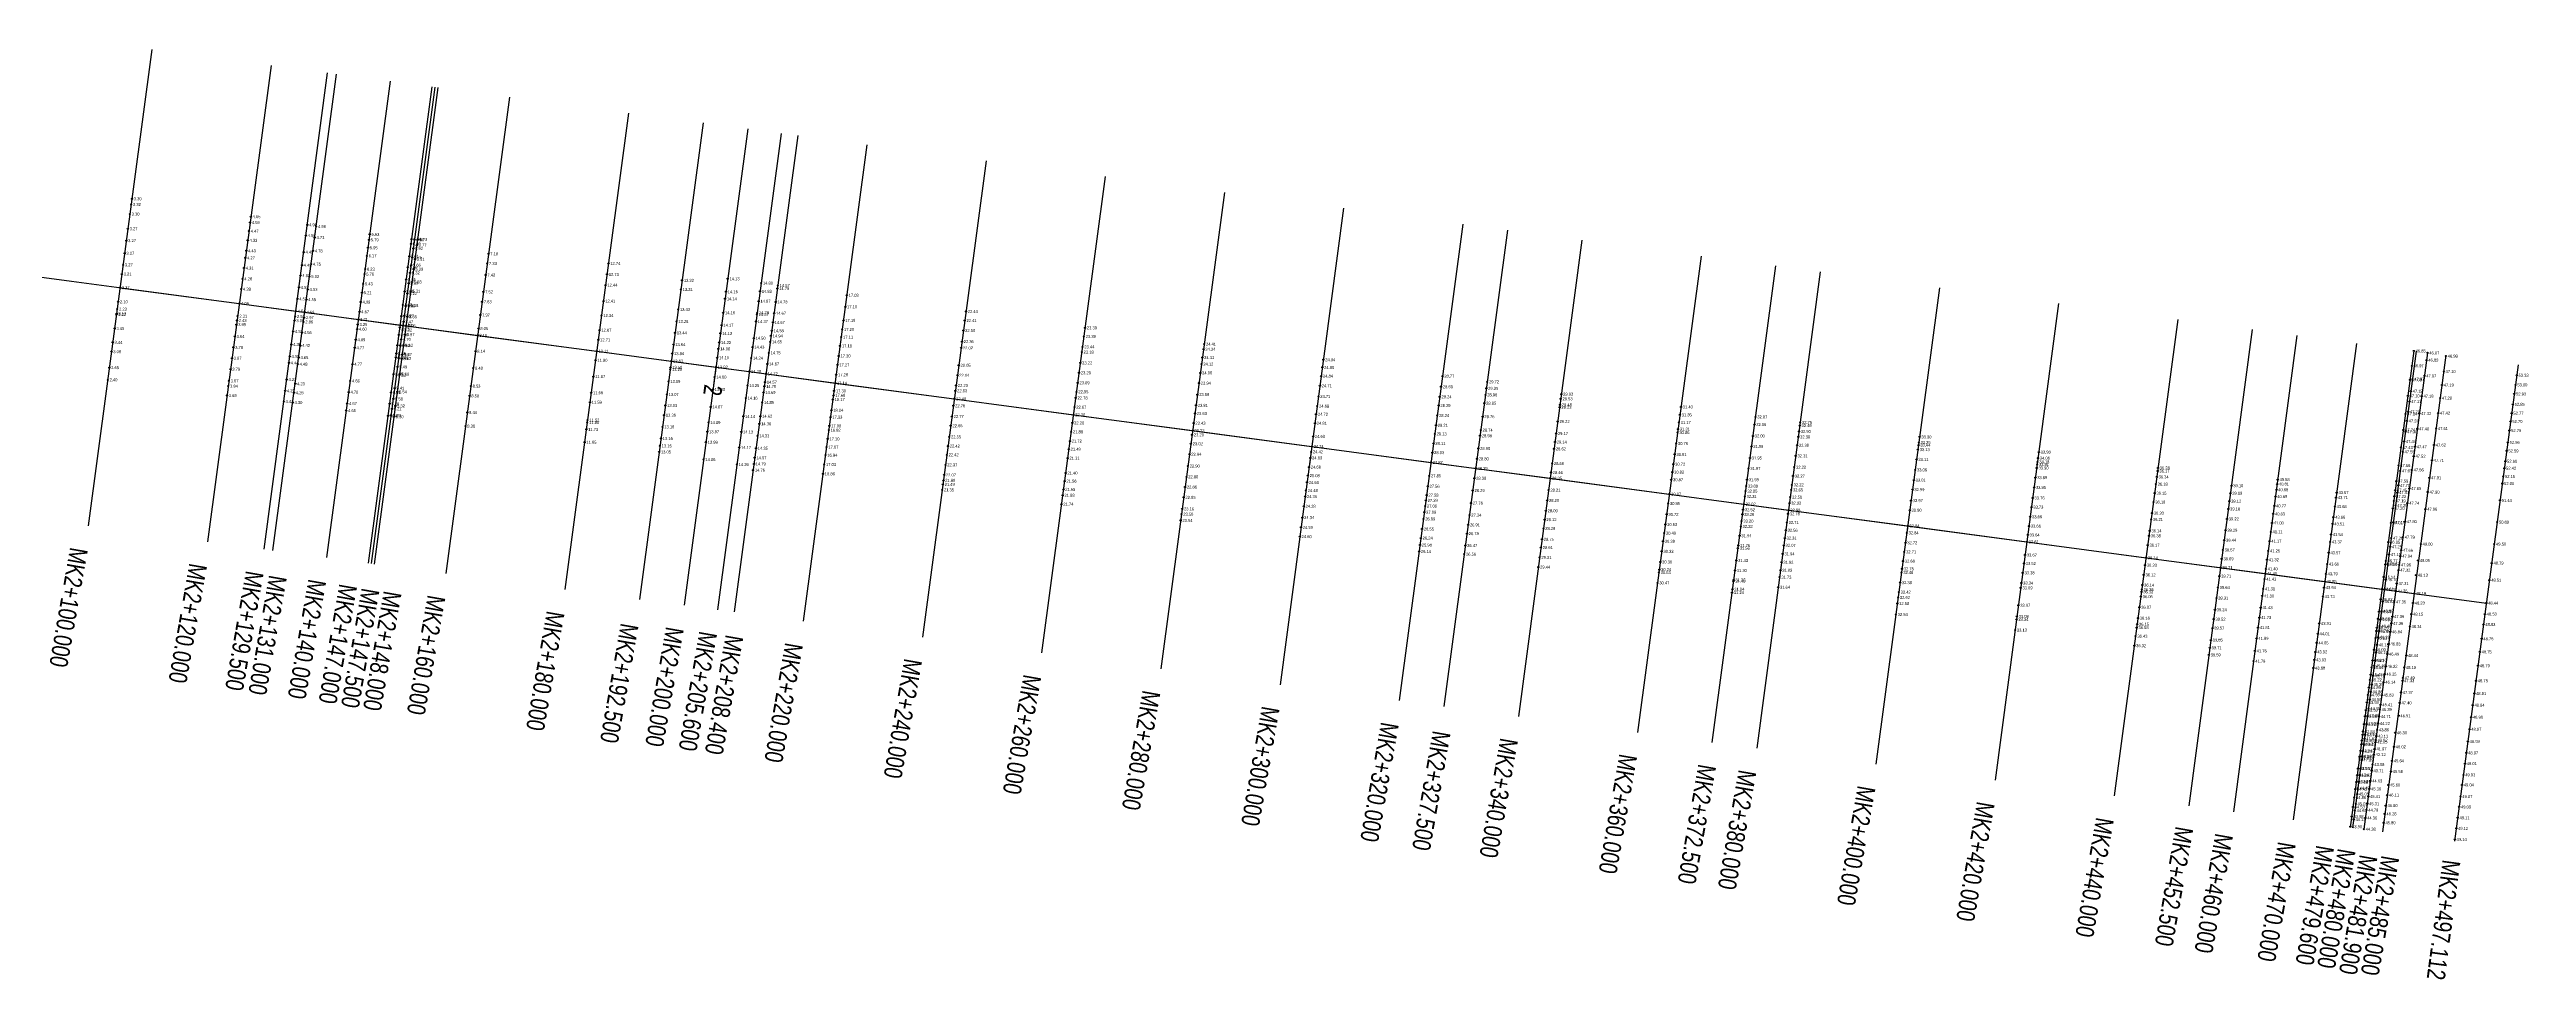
# Model space of a CAD drawing. Extents: x 572865 to 573615, y 785001 to 785187.
# Drawn here: x 573202.9 to 573614.9, y 785001.2 to 785156 of the extents above; entities that cross this region are included whole.
import ezdxf
from ezdxf.enums import TextEntityAlignment as Align

# ---------------------------------------------------------------- set-up
doc = ezdxf.new("R2010")
doc.units = 0
doc.header["$LTSCALE"] = 0.5
for name, color, linetype in [('DMX', 3, 'Continuous'), ('GCD', 3, 'Continuous'), ('桩号_M', 3, 'Continuous'), ('道路中线_M', 3, 'Continuous')]:
    doc.layers.add(name, color=color, linetype=linetype)
doc.styles.add('EICAD', font='fsdb_e.shx', dxfattribs={"width": 0.707, "height": 2, "bigfont": 'tjhzf.shx'})

# ---------------------------------------------------------------- blocks, each defined once
blk = doc.blocks.new('gc200')
h = blk.add_hatch(color=0)
edge = h.paths.add_edge_path()
edge.add_arc((0, 0), 0.196, 0, 360)
at = {"color": 0}
blk.add_circle((0, 0), 0.196, dxfattribs=at)

msp = doc.modelspace()

# ---------------------------------------------------------------- linework, layer by layer
at = {"layer": 'DMX', "color": 6}
for p, q in [((573219.88, 785155.96), (573209.31, 785076.66)), ((573239.71, 785153.31), (573229.13, 785074.01)), ((573259.53, 785150.67), (573248.96, 785071.37)), ((573266.47, 785149.74), (573255.89, 785070.44)), ((573267.46, 785149.61), (573256.89, 785070.31)), ((573279.36, 785148.02), (573268.78, 785068.73)), ((573299.18, 785145.38), (573288.6, 785066.08)), ((573319, 785142.74), (573308.43, 785063.44)), ((573324.56, 785141.99), (573313.98, 785062.7)), ((573338.83, 785140.09), (573328.25, 785060.79)), ((573358.65, 785137.45), (573348.08, 785058.15)), ((573378.48, 785134.8), (573367.9, 785055.51)), ((573398.3, 785132.16), (573387.73, 785052.86)), ((573418.13, 785129.52), (573407.55, 785050.22)), ((573437.95, 785126.87), (573427.38, 785047.57)), ((573457.78, 785124.23), (573447.2, 785044.93)), ((573477.6, 785121.58), (573467.02, 785042.29)), ((573497.42, 785118.94), (573486.85, 785039.64)), ((573517.25, 785116.3), (573506.67, 785037)), ((573537.07, 785113.65), (573526.5, 785034.35)), ((573556.9, 785111.01), (573546.32, 785031.71)), ((573576.72, 785108.36), (573566.15, 785029.07)), ((573596.55, 785105.72), (573585.97, 785026.42)), ((573601.5, 785105.06), (573590.93, 785025.76)), ((573613.51, 785103.46), (573602.93, 785024.16))]:
    msp.add_line(p, q, dxfattribs=at)
at = {"layer": 'DMX', "color": 3}
for p, q in [((573327.33, 785141.62), (573316.75, 785062.33)), ((573596.15, 785105.77), (573585.57, 785026.47)), ((573598.43, 785105.47), (573587.85, 785026.17))]:
    msp.add_line(p, q, dxfattribs=at)
at = {"layer": 'DMX', "color": 6, "linetype": 'Continuous'}
for points in [[(573238.55, 785072.76), (573249.12, 785152.06)], [(573240.03, 785072.56), (573250.61, 785151.86)]]:
    msp.add_lwpolyline(points, dxfattribs=at)
at = {"layer": 'DMX', "linetype": 'Continuous'}
for points in [[(573266.97, 785149.68), (573256.39, 785070.38)], [(573311.57, 785143.73), (573300.99, 785064.43)], [(573445.39, 785125.88), (573434.81, 785046.58)], [(573489.99, 785119.93), (573479.41, 785040.63)], [(573569.29, 785109.35), (573558.71, 785030.06)], [(573586.63, 785107.04), (573576.06, 785027.74)]]:
    msp.add_lwpolyline(points, dxfattribs=at)
at = {"layer": '桩号_M', "linetype": 'Continuous'}
for points in [[(573214.59, 785116.31), (573234.42, 785113.66), (573243.84, 785112.41), (573245.32, 785112.21), (573254.24, 785111.02), (573261.18, 785110.09), (573262.17, 785109.96), (573274.07, 785108.37), (573293.89, 785105.73), (573313.72, 785103.09), (573319.27, 785102.35), (573333.54, 785100.44), (573353.37, 785097.8), (573373.19, 785095.15), (573393.01, 785092.51), (573412.84, 785089.87), (573432.66, 785087.22), (573452.49, 785084.58), (573472.31, 785081.93), (573492.14, 785079.29), (573511.96, 785076.65), (573531.79, 785074), (573551.61, 785071.36), (573571.43, 785068.71), (573591.26, 785066.07), (573596.22, 785065.41), (573608.22, 785063.81)], [(573313.72, 785103.09), (573313.32, 785100.11)], [(573412.84, 785089.87), (573412.44, 785086.89)], [(573511.96, 785076.65), (573511.56, 785073.67)]]:
    msp.add_lwpolyline(points, dxfattribs=at)
at = {"layer": '道路中线_M', "color": 4}
msp.add_line((573206.52, 785117.38), (573608.22, 785063.81), dxfattribs=at)
at = {"layer": '道路中线_M', "color": 2}
msp.add_arc((573537.02, 787595.44), 2500, 254.40669, 262.40328, dxfattribs=at)

# ---------------------------------------------------------------- block references
at = {"layer": 'GCD', "linetype": 'Continuous'}
ref = msp.add_blockref('gc200', (573216.23, 785128.55, 3.3), dxfattribs=dict(at, xscale=0.5, yscale=0.5, zscale=0.5))
ref.add_attrib('height', '3.30', dxfattribs={"linetype": 'Continuous', "height": 0.5, "style": 'EICAD', "width": 0.8}).set_placement((573216.53, 785128.55, 3.3), align=Align.MIDDLE_LEFT)
ref = msp.add_blockref('gc200', (573216.44, 785130.15, 3.32), dxfattribs=dict(at, xscale=0.5, yscale=0.5, zscale=0.5))
ref.add_attrib('height', '3.32', dxfattribs={"linetype": 'Continuous', "height": 0.5, "style": 'EICAD', "width": 0.8}).set_placement((573216.74, 785130.15, 3.32), align=Align.MIDDLE_LEFT)
ref = msp.add_blockref('gc200', (573216.57, 785131.11, 3.3), dxfattribs=dict(at, xscale=0.5, yscale=0.5, zscale=0.5))
ref.add_attrib('height', '3.30', dxfattribs={"linetype": 'Continuous', "height": 0.5, "style": 'EICAD', "width": 0.8}).set_placement((573216.87, 785131.11, 3.3), align=Align.MIDDLE_LEFT)
ref = msp.add_blockref('gc200', (573215.9, 785126.12, 3.27), dxfattribs=dict(at, xscale=0.5, yscale=0.5, zscale=0.5))
ref.add_attrib('height', '3.27', dxfattribs={"linetype": 'Continuous', "height": 0.5, "style": 'EICAD', "width": 0.8}).set_placement((573216.2, 785126.12, 3.27), align=Align.MIDDLE_LEFT)
ref = msp.add_blockref('gc200', (573235.82, 785124.19, 4.33), dxfattribs=dict(at, xscale=0.5, yscale=0.5, zscale=0.5))
ref.add_attrib('height', '4.33', dxfattribs={"linetype": 'Continuous', "height": 0.5, "style": 'EICAD', "width": 0.8}).set_placement((573236.12, 785124.19, 4.33), align=Align.MIDDLE_LEFT)
ref = msp.add_blockref('gc200', (573236.03, 785125.71, 4.47), dxfattribs=dict(at, xscale=0.5, yscale=0.5, zscale=0.5))
ref.add_attrib('height', '4.47', dxfattribs={"linetype": 'Continuous', "height": 0.5, "style": 'EICAD', "width": 0.8}).set_placement((573236.33, 785125.71, 4.47), align=Align.MIDDLE_LEFT)
ref = msp.add_blockref('gc200', (573236.22, 785127.15, 4.59), dxfattribs=dict(at, xscale=0.5, yscale=0.5, zscale=0.5))
ref.add_attrib('height', '4.59', dxfattribs={"linetype": 'Continuous', "height": 0.5, "style": 'EICAD', "width": 0.8}).set_placement((573236.52, 785127.15, 4.59), align=Align.MIDDLE_LEFT)
ref = msp.add_blockref('gc200', (573236.35, 785128.13, 4.65), dxfattribs=dict(at, xscale=0.5, yscale=0.5, zscale=0.5))
ref.add_attrib('height', '4.65', dxfattribs={"linetype": 'Continuous', "height": 0.5, "style": 'EICAD', "width": 0.8}).set_placement((573236.65, 785128.13, 4.65), align=Align.MIDDLE_LEFT)
ref = msp.add_blockref('gc200', (573245.51, 785124.97, 4.55), dxfattribs=dict(at, xscale=0.5, yscale=0.5, zscale=0.5))
ref.add_attrib('height', '4.56', dxfattribs={"linetype": 'Continuous', "height": 0.5, "style": 'EICAD', "width": 0.8}).set_placement((573245.81, 785124.97, 4.55), align=Align.MIDDLE_LEFT)
ref = msp.add_blockref('gc200', (573245.75, 785126.77, 4.9), dxfattribs=dict(at, xscale=0.5, yscale=0.5, zscale=0.5))
ref.add_attrib('height', '4.90', dxfattribs={"linetype": 'Continuous', "height": 0.5, "style": 'EICAD', "width": 0.8}).set_placement((573246.05, 785126.77, 4.9), align=Align.MIDDLE_LEFT)
ref = msp.add_blockref('gc200', (573246.98, 785124.66, 4.73), dxfattribs=dict(at, xscale=0.5, yscale=0.5, zscale=0.5))
ref.add_attrib('height', '4.73', dxfattribs={"linetype": 'Continuous', "height": 0.5, "style": 'EICAD', "width": 0.8}).set_placement((573247.28, 785124.66, 4.73), align=Align.MIDDLE_LEFT)
ref = msp.add_blockref('gc200', (573247.23, 785126.48, 4.96), dxfattribs=dict(at, xscale=0.5, yscale=0.5, zscale=0.5))
ref.add_attrib('height', '4.96', dxfattribs={"linetype": 'Continuous', "height": 0.5, "style": 'EICAD', "width": 0.8}).set_placement((573247.53, 785126.48, 4.96), align=Align.MIDDLE_LEFT)
at = {"layer": 'GCD'}
ref = msp.add_blockref('gc200', (573256.01, 785124.28, 5.79), dxfattribs=dict(at, xscale=0.5, yscale=0.5, zscale=0.5))
ref.add_attrib('height', '5.79', dxfattribs={"height": 0.5, "style": 'EICAD', "width": 0.8}).set_placement((573256.31, 785124.28, 5.79), align=Align.MIDDLE_LEFT)
ref = msp.add_blockref('gc200', (573256.13, 785125.18, 5.63), dxfattribs=dict(at, xscale=0.5, yscale=0.5, zscale=0.5))
ref.add_attrib('height', '5.63', dxfattribs={"height": 0.5, "style": 'EICAD', "width": 0.8}).set_placement((573256.43, 785125.18, 5.63), align=Align.MIDDLE_LEFT)
at = {"layer": 'GCD', "linetype": 'Continuous'}
ref = msp.add_blockref('gc200', (573263.09, 785124.4, 6.24), dxfattribs=dict(at, xscale=0.5, yscale=0.5, zscale=0.5))
ref.add_attrib('height', '6.24', dxfattribs={"linetype": 'Continuous', "height": 0.5, "style": 'EICAD', "width": 0.8}).set_placement((573263.39, 785124.4, 6.24), align=Align.MIDDLE_LEFT)
ref = msp.add_blockref('gc200', (573263.58, 785124.29, 6), dxfattribs=dict(at, xscale=0.5, yscale=0.5, zscale=0.5))
ref.add_attrib('height', '6.00', dxfattribs={"linetype": 'Continuous', "height": 0.5, "style": 'EICAD', "width": 0.8}).set_placement((573263.88, 785124.29, 6), align=Align.MIDDLE_LEFT)
ref = msp.add_blockref('gc200', (573264.09, 785124.32, 5.73), dxfattribs=dict(at, xscale=0.5, yscale=0.5, zscale=0.5))
ref.add_attrib('height', '5.73', dxfattribs={"linetype": 'Continuous', "height": 0.5, "style": 'EICAD', "width": 0.8}).set_placement((573264.39, 785124.32, 5.73), align=Align.MIDDLE_LEFT)
ref = msp.add_blockref('gc200', (573215.1, 785120.11, 3.27), dxfattribs=dict(at, xscale=0.5, yscale=0.5, zscale=0.5))
ref.add_attrib('height', '3.27', dxfattribs={"linetype": 'Continuous', "height": 0.5, "style": 'EICAD', "width": 0.8}).set_placement((573215.4, 785120.11, 3.27), align=Align.MIDDLE_LEFT)
ref = msp.add_blockref('gc200', (573215.36, 785122.03, 3.27), dxfattribs=dict(at, xscale=0.5, yscale=0.5, zscale=0.5))
ref.add_attrib('height', '3.27', dxfattribs={"linetype": 'Continuous', "height": 0.5, "style": 'EICAD', "width": 0.8}).set_placement((573215.66, 785122.03, 3.27), align=Align.MIDDLE_LEFT)
ref = msp.add_blockref('gc200', (573215.64, 785124.14, 3.27), dxfattribs=dict(at, xscale=0.5, yscale=0.5, zscale=0.5))
ref.add_attrib('height', '3.27', dxfattribs={"linetype": 'Continuous', "height": 0.5, "style": 'EICAD', "width": 0.8}).set_placement((573215.94, 785124.14, 3.27), align=Align.MIDDLE_LEFT)
ref = msp.add_blockref('gc200', (573235.43, 785121.27, 4.27), dxfattribs=dict(at, xscale=0.5, yscale=0.5, zscale=0.5))
ref.add_attrib('height', '4.27', dxfattribs={"linetype": 'Continuous', "height": 0.5, "style": 'EICAD', "width": 0.8}).set_placement((573235.73, 785121.27, 4.27), align=Align.MIDDLE_LEFT)
ref = msp.add_blockref('gc200', (573235.59, 785122.46, 4.43), dxfattribs=dict(at, xscale=0.5, yscale=0.5, zscale=0.5))
ref.add_attrib('height', '4.43', dxfattribs={"linetype": 'Continuous', "height": 0.5, "style": 'EICAD', "width": 0.8}).set_placement((573235.89, 785122.46, 4.43), align=Align.MIDDLE_LEFT)
ref = msp.add_blockref('gc200', (573245.14, 785122.22, 4.49), dxfattribs=dict(at, xscale=0.5, yscale=0.5, zscale=0.5))
ref.add_attrib('height', '4.49', dxfattribs={"linetype": 'Continuous', "height": 0.5, "style": 'EICAD', "width": 0.8}).set_placement((573245.44, 785122.22, 4.49), align=Align.MIDDLE_LEFT)
ref = msp.add_blockref('gc200', (573246.39, 785120.23, 4.75), dxfattribs=dict(at, xscale=0.5, yscale=0.5, zscale=0.5))
ref.add_attrib('height', '4.75', dxfattribs={"linetype": 'Continuous', "height": 0.5, "style": 'EICAD', "width": 0.8}).set_placement((573246.69, 785120.23, 4.75), align=Align.MIDDLE_LEFT)
ref = msp.add_blockref('gc200', (573246.69, 785122.44, 4.78), dxfattribs=dict(at, xscale=0.5, yscale=0.5, zscale=0.5))
ref.add_attrib('height', '4.78', dxfattribs={"linetype": 'Continuous', "height": 0.5, "style": 'EICAD', "width": 0.8}).set_placement((573246.99, 785122.44, 4.78), align=Align.MIDDLE_LEFT)
at = {"layer": 'GCD'}
ref = msp.add_blockref('gc200', (573255.66, 785121.62, 6.17), dxfattribs=dict(at, xscale=0.5, yscale=0.5, zscale=0.5))
ref.add_attrib('height', '6.17', dxfattribs={"height": 0.5, "style": 'EICAD', "width": 0.8}).set_placement((573255.96, 785121.62, 6.17), align=Align.MIDDLE_LEFT)
ref = msp.add_blockref('gc200', (573255.84, 785122.96, 5.95), dxfattribs=dict(at, xscale=0.5, yscale=0.5, zscale=0.5))
ref.add_attrib('height', '5.95', dxfattribs={"height": 0.5, "style": 'EICAD', "width": 0.8}).set_placement((573256.14, 785122.96, 5.95), align=Align.MIDDLE_LEFT)
at = {"layer": 'GCD', "linetype": 'Continuous'}
ref = msp.add_blockref('gc200', (573262.71, 785121.53, 5.91), dxfattribs=dict(at, xscale=0.5, yscale=0.5, zscale=0.5))
ref.add_attrib('height', '5.91', dxfattribs={"linetype": 'Continuous', "height": 0.5, "style": 'EICAD', "width": 0.8}).set_placement((573263.01, 785121.53, 5.91), align=Align.MIDDLE_LEFT)
ref = msp.add_blockref('gc200', (573262.98, 785123.6, 6), dxfattribs=dict(at, xscale=0.5, yscale=0.5, zscale=0.5))
ref.add_attrib('height', '6.00', dxfattribs={"linetype": 'Continuous', "height": 0.5, "style": 'EICAD', "width": 0.8}).set_placement((573263.28, 785123.6, 6), align=Align.MIDDLE_LEFT)
ref = msp.add_blockref('gc200', (573263.02, 785120.08, 5.66), dxfattribs=dict(at, xscale=0.5, yscale=0.5, zscale=0.5))
ref.add_attrib('height', '5.66', dxfattribs={"linetype": 'Continuous', "height": 0.5, "style": 'EICAD', "width": 0.8}).set_placement((573263.32, 785120.08, 5.66), align=Align.MIDDLE_LEFT)
ref = msp.add_blockref('gc200', (573263.19, 785121.36, 5.75), dxfattribs=dict(at, xscale=0.5, yscale=0.5, zscale=0.5))
ref.add_attrib('height', '5.75', dxfattribs={"linetype": 'Continuous', "height": 0.5, "style": 'EICAD', "width": 0.8}).set_placement((573263.49, 785121.36, 5.75), align=Align.MIDDLE_LEFT)
ref = msp.add_blockref('gc200', (573263.38, 785122.83, 5.92), dxfattribs=dict(at, xscale=0.5, yscale=0.5, zscale=0.5))
ref.add_attrib('height', '5.92', dxfattribs={"linetype": 'Continuous', "height": 0.5, "style": 'EICAD', "width": 0.8}).set_placement((573263.68, 785122.83, 5.92), align=Align.MIDDLE_LEFT)
ref = msp.add_blockref('gc200', (573263.65, 785121.05, 5.5), dxfattribs=dict(at, xscale=0.5, yscale=0.5, zscale=0.5))
ref.add_attrib('height', '5.51', dxfattribs={"linetype": 'Continuous', "height": 0.5, "style": 'EICAD', "width": 0.8}).set_placement((573263.95, 785121.05, 5.5), align=Align.MIDDLE_LEFT)
ref = msp.add_blockref('gc200', (573263.96, 785123.36, 5.77), dxfattribs=dict(at, xscale=0.5, yscale=0.5, zscale=0.5))
ref.add_attrib('height', '5.77', dxfattribs={"linetype": 'Continuous', "height": 0.5, "style": 'EICAD', "width": 0.8}).set_placement((573264.26, 785123.36, 5.77), align=Align.MIDDLE_LEFT)
at = {"layer": 'GCD'}
ref = msp.add_blockref('gc200', (573275.66, 785120.34, 7.33), dxfattribs=dict(at, xscale=0.5, yscale=0.5, zscale=0.5))
ref.add_attrib('height', '7.33', dxfattribs={"height": 0.5, "style": 'EICAD', "width": 0.8}).set_placement((573275.96, 785120.34, 7.33), align=Align.MIDDLE_LEFT)
ref = msp.add_blockref('gc200', (573275.88, 785121.96, 7.18), dxfattribs=dict(at, xscale=0.5, yscale=0.5, zscale=0.5))
ref.add_attrib('height', '7.18', dxfattribs={"height": 0.5, "style": 'EICAD', "width": 0.8}).set_placement((573276.18, 785121.96, 7.18), align=Align.MIDDLE_LEFT)
ref = msp.add_blockref('gc200', (573295.84, 785120.35, 12.74), dxfattribs=dict(at, xscale=0.5, yscale=0.5, zscale=0.5))
ref.add_attrib('height', '12.74', dxfattribs={"height": 0.5, "style": 'EICAD', "width": 0.8}).set_placement((573296.14, 785120.35, 12.74), align=Align.MIDDLE_LEFT)
at = {"layer": 'GCD', "linetype": 'Continuous'}
ref = msp.add_blockref('gc200', (573214.59, 785116.31, 3.37), dxfattribs=dict(at, xscale=0.5, yscale=0.5, zscale=0.5))
ref.add_attrib('height', '3.37', dxfattribs={"linetype": 'Continuous', "height": 0.5, "style": 'EICAD', "width": 0.8}).set_placement((573214.89, 785116.31, 3.37), align=Align.MIDDLE_LEFT)
ref = msp.add_blockref('gc200', (573214.9, 785118.58, 3.21), dxfattribs=dict(at, xscale=0.5, yscale=0.5, zscale=0.5))
ref.add_attrib('height', '3.21', dxfattribs={"linetype": 'Continuous', "height": 0.5, "style": 'EICAD', "width": 0.8}).set_placement((573215.2, 785118.58, 3.21), align=Align.MIDDLE_LEFT)
ref = msp.add_blockref('gc200', (573234.74, 785116.06, 4.28), dxfattribs=dict(at, xscale=0.5, yscale=0.5, zscale=0.5))
ref.add_attrib('height', '4.28', dxfattribs={"linetype": 'Continuous', "height": 0.5, "style": 'EICAD', "width": 0.8}).set_placement((573235.04, 785116.06, 4.28), align=Align.MIDDLE_LEFT)
ref = msp.add_blockref('gc200', (573234.97, 785117.78, 4.26), dxfattribs=dict(at, xscale=0.5, yscale=0.5, zscale=0.5))
ref.add_attrib('height', '4.26', dxfattribs={"linetype": 'Continuous', "height": 0.5, "style": 'EICAD', "width": 0.8}).set_placement((573235.27, 785117.78, 4.26), align=Align.MIDDLE_LEFT)
ref = msp.add_blockref('gc200', (573235.21, 785119.58, 4.31), dxfattribs=dict(at, xscale=0.5, yscale=0.5, zscale=0.5))
ref.add_attrib('height', '4.31', dxfattribs={"linetype": 'Continuous', "height": 0.5, "style": 'EICAD', "width": 0.8}).set_placement((573235.51, 785119.58, 4.31), align=Align.MIDDLE_LEFT)
ref = msp.add_blockref('gc200', (573244.36, 785116.36, 4.53), dxfattribs=dict(at, xscale=0.5, yscale=0.5, zscale=0.5))
ref.add_attrib('height', '4.53', dxfattribs={"linetype": 'Continuous', "height": 0.5, "style": 'EICAD', "width": 0.8}).set_placement((573244.66, 785116.36, 4.53), align=Align.MIDDLE_LEFT)
ref = msp.add_blockref('gc200', (573244.62, 785118.31, 4.83), dxfattribs=dict(at, xscale=0.5, yscale=0.5, zscale=0.5))
ref.add_attrib('height', '4.83', dxfattribs={"linetype": 'Continuous', "height": 0.5, "style": 'EICAD', "width": 0.8}).set_placement((573244.92, 785118.31, 4.83), align=Align.MIDDLE_LEFT)
ref = msp.add_blockref('gc200', (573244.85, 785120.05, 4.49), dxfattribs=dict(at, xscale=0.5, yscale=0.5, zscale=0.5))
ref.add_attrib('height', '4.49', dxfattribs={"linetype": 'Continuous', "height": 0.5, "style": 'EICAD', "width": 0.8}).set_placement((573245.15, 785120.05, 4.49), align=Align.MIDDLE_LEFT)
ref = msp.add_blockref('gc200', (573245.83, 785116.03, 4.53), dxfattribs=dict(at, xscale=0.5, yscale=0.5, zscale=0.5))
ref.add_attrib('height', '4.53', dxfattribs={"linetype": 'Continuous', "height": 0.5, "style": 'EICAD', "width": 0.8}).set_placement((573246.13, 785116.03, 4.53), align=Align.MIDDLE_LEFT)
ref = msp.add_blockref('gc200', (573246.12, 785118.17, 5.02), dxfattribs=dict(at, xscale=0.5, yscale=0.5, zscale=0.5))
ref.add_attrib('height', '5.02', dxfattribs={"linetype": 'Continuous', "height": 0.5, "style": 'EICAD', "width": 0.8}).set_placement((573246.42, 785118.17, 5.02), align=Align.MIDDLE_LEFT)
at = {"layer": 'GCD'}
ref = msp.add_blockref('gc200', (573255.03, 785116.95, 5.43), dxfattribs=dict(at, xscale=0.5, yscale=0.5, zscale=0.5))
ref.add_attrib('height', '5.43', dxfattribs={"height": 0.5, "style": 'EICAD', "width": 0.8}).set_placement((573255.33, 785116.95, 5.43), align=Align.MIDDLE_LEFT)
ref = msp.add_blockref('gc200', (573255.25, 785118.56, 5.76), dxfattribs=dict(at, xscale=0.5, yscale=0.5, zscale=0.5))
ref.add_attrib('height', '5.76', dxfattribs={"height": 0.5, "style": 'EICAD', "width": 0.8}).set_placement((573255.55, 785118.56, 5.76), align=Align.MIDDLE_LEFT)
ref = msp.add_blockref('gc200', (573255.36, 785119.39, 6.23), dxfattribs=dict(at, xscale=0.5, yscale=0.5, zscale=0.5))
ref.add_attrib('height', '6.23', dxfattribs={"height": 0.5, "style": 'EICAD', "width": 0.8}).set_placement((573255.66, 785119.39, 6.23), align=Align.MIDDLE_LEFT)
at = {"layer": 'GCD', "linetype": 'Continuous'}
ref = msp.add_blockref('gc200', (573262.19, 785117.65, 5.35), dxfattribs=dict(at, xscale=0.5, yscale=0.5, zscale=0.5))
ref.add_attrib('height', '5.35', dxfattribs={"linetype": 'Continuous', "height": 0.5, "style": 'EICAD', "width": 0.8}).set_placement((573262.49, 785117.65, 5.35), align=Align.MIDDLE_LEFT)
ref = msp.add_blockref('gc200', (573262.46, 785119.71, 5.66), dxfattribs=dict(at, xscale=0.5, yscale=0.5, zscale=0.5))
ref.add_attrib('height', '5.66', dxfattribs={"linetype": 'Continuous', "height": 0.5, "style": 'EICAD', "width": 0.8}).set_placement((573262.76, 785119.71, 5.66), align=Align.MIDDLE_LEFT)
ref = msp.add_blockref('gc200', (573262.61, 785117.04, 5.09), dxfattribs=dict(at, xscale=0.5, yscale=0.5, zscale=0.5))
ref.add_attrib('height', '5.09', dxfattribs={"linetype": 'Continuous', "height": 0.5, "style": 'EICAD', "width": 0.8}).set_placement((573262.91, 785117.04, 5.09), align=Align.MIDDLE_LEFT)
ref = msp.add_blockref('gc200', (573262.84, 785118.77, 5.32), dxfattribs=dict(at, xscale=0.5, yscale=0.5, zscale=0.5))
ref.add_attrib('height', '5.32', dxfattribs={"linetype": 'Continuous', "height": 0.5, "style": 'EICAD', "width": 0.8}).set_placement((573263.14, 785118.77, 5.32), align=Align.MIDDLE_LEFT)
ref = msp.add_blockref('gc200', (573263.15, 785117.26, 5.08), dxfattribs=dict(at, xscale=0.5, yscale=0.5, zscale=0.5))
ref.add_attrib('height', '5.08', dxfattribs={"linetype": 'Continuous', "height": 0.5, "style": 'EICAD', "width": 0.8}).set_placement((573263.45, 785117.26, 5.08), align=Align.MIDDLE_LEFT)
ref = msp.add_blockref('gc200', (573263.43, 785119.38, 5.29), dxfattribs=dict(at, xscale=0.5, yscale=0.5, zscale=0.5))
ref.add_attrib('height', '5.29', dxfattribs={"linetype": 'Continuous', "height": 0.5, "style": 'EICAD', "width": 0.8}).set_placement((573263.73, 785119.38, 5.29), align=Align.MIDDLE_LEFT)
at = {"layer": 'GCD'}
ref = msp.add_blockref('gc200', (573275.41, 785118.41, 7.42), dxfattribs=dict(at, xscale=0.5, yscale=0.5, zscale=0.5))
ref.add_attrib('height', '7.42', dxfattribs={"height": 0.5, "style": 'EICAD', "width": 0.8}).set_placement((573275.71, 785118.41, 7.42), align=Align.MIDDLE_LEFT)
ref = msp.add_blockref('gc200', (573295.36, 785116.75, 12.44), dxfattribs=dict(at, xscale=0.5, yscale=0.5, zscale=0.5))
ref.add_attrib('height', '12.44', dxfattribs={"height": 0.5, "style": 'EICAD', "width": 0.8}).set_placement((573295.66, 785116.75, 12.44), align=Align.MIDDLE_LEFT)
ref = msp.add_blockref('gc200', (573295.6, 785118.52, 12.73), dxfattribs=dict(at, xscale=0.5, yscale=0.5, zscale=0.5))
ref.add_attrib('height', '12.73', dxfattribs={"height": 0.5, "style": 'EICAD', "width": 0.8}).set_placement((573295.9, 785118.52, 12.73), align=Align.MIDDLE_LEFT)
at = {"layer": 'GCD', "linetype": 'Continuous'}
ref = msp.add_blockref('gc200', (573307.88, 785116.02, 13.31), dxfattribs=dict(at, xscale=0.5, yscale=0.5, zscale=0.5))
ref.add_attrib('height', '13.31', dxfattribs={"linetype": 'Continuous', "height": 0.5, "style": 'EICAD', "width": 0.8}).set_placement((573308.18, 785116.02, 13.31), align=Align.MIDDLE_LEFT)
ref = msp.add_blockref('gc200', (573308.08, 785117.53, 13.32), dxfattribs=dict(at, xscale=0.5, yscale=0.5, zscale=0.5))
ref.add_attrib('height', '13.32', dxfattribs={"linetype": 'Continuous', "height": 0.5, "style": 'EICAD', "width": 0.8}).set_placement((573308.38, 785117.53, 13.32), align=Align.MIDDLE_LEFT)
at = {"layer": 'GCD'}
ref = msp.add_blockref('gc200', (573315.68, 785117.8, 14.13), dxfattribs=dict(at, xscale=0.5, yscale=0.5, zscale=0.5))
ref.add_attrib('height', '14.13', dxfattribs={"height": 0.5, "style": 'EICAD', "width": 0.8}).set_placement((573315.98, 785117.8, 14.13), align=Align.MIDDLE_LEFT)
at = {"layer": 'GCD', "linetype": 'Continuous'}
ref = msp.add_blockref('gc200', (573321.23, 785117.06, 14.8), dxfattribs=dict(at, xscale=0.5, yscale=0.5, zscale=0.5))
ref.add_attrib('height', '14.80', dxfattribs={"linetype": 'Continuous', "height": 0.5, "style": 'EICAD', "width": 0.8}).set_placement((573321.53, 785117.06, 14.8), align=Align.MIDDLE_LEFT)
ref = msp.add_blockref('gc200', (573323.94, 785116.17, 14.76), dxfattribs=dict(at, xscale=0.5, yscale=0.5, zscale=0.5))
ref.add_attrib('height', '14.76', dxfattribs={"linetype": 'Continuous', "height": 0.5, "style": 'EICAD', "width": 0.8}).set_placement((573324.24, 785116.17, 14.76), align=Align.MIDDLE_LEFT)
ref = msp.add_blockref('gc200', (573324.02, 785116.67, 14.57), dxfattribs=dict(at, xscale=0.5, yscale=0.5, zscale=0.5))
ref.add_attrib('height', '14.57', dxfattribs={"linetype": 'Continuous', "height": 0.5, "style": 'EICAD', "width": 0.8}).set_placement((573324.32, 785116.67, 14.57), align=Align.MIDDLE_LEFT)
ref = msp.add_blockref('gc200', (573214, 785111.83, 3.22), dxfattribs=dict(at, xscale=0.5, yscale=0.5, zscale=0.5))
ref.add_attrib('height', '3.22', dxfattribs={"linetype": 'Continuous', "height": 0.5, "style": 'EICAD', "width": 0.8}).set_placement((573214.3, 785111.83, 3.22), align=Align.MIDDLE_LEFT)
ref = msp.add_blockref('gc200', (573214.02, 785111.98, 3.17), dxfattribs=dict(at, xscale=0.5, yscale=0.5, zscale=0.5))
ref.add_attrib('height', '3.17', dxfattribs={"linetype": 'Continuous', "height": 0.5, "style": 'EICAD', "width": 0.8}).set_placement((573214.32, 785111.98, 3.17), align=Align.MIDDLE_LEFT)
ref = msp.add_blockref('gc200', (573214.12, 785112.73, 2.23), dxfattribs=dict(at, xscale=0.5, yscale=0.5, zscale=0.5))
ref.add_attrib('height', '2.23', dxfattribs={"linetype": 'Continuous', "height": 0.5, "style": 'EICAD', "width": 0.8}).set_placement((573214.42, 785112.73, 2.23), align=Align.MIDDLE_LEFT)
ref = msp.add_blockref('gc200', (573214.28, 785113.97, 2.1), dxfattribs=dict(at, xscale=0.5, yscale=0.5, zscale=0.5))
ref.add_attrib('height', '2.10', dxfattribs={"linetype": 'Continuous', "height": 0.5, "style": 'EICAD', "width": 0.8}).set_placement((573214.58, 785113.97, 2.1), align=Align.MIDDLE_LEFT)
ref = msp.add_blockref('gc200', (573234.42, 785113.66, 4.09), dxfattribs=dict(at, xscale=0.5, yscale=0.5, zscale=0.5))
ref.add_attrib('height', '4.09', dxfattribs={"linetype": 'Continuous', "height": 0.5, "style": 'EICAD', "width": 0.8}).set_placement((573234.72, 785113.66, 4.09), align=Align.MIDDLE_LEFT)
ref = msp.add_blockref('gc200', (573243.84, 785112.41, 4.54), dxfattribs=dict(at, xscale=0.5, yscale=0.5, zscale=0.5))
ref.add_attrib('height', '4.54', dxfattribs={"linetype": 'Continuous', "height": 0.5, "style": 'EICAD', "width": 0.8}).set_placement((573244.14, 785112.41), align=Align.MIDDLE_LEFT)
ref = msp.add_blockref('gc200', (573244.1, 785114.43, 4.57), dxfattribs=dict(at, xscale=0.5, yscale=0.5, zscale=0.5))
ref.add_attrib('height', '4.57', dxfattribs={"linetype": 'Continuous', "height": 0.5, "style": 'EICAD', "width": 0.8}).set_placement((573244.4, 785114.43, 4.57), align=Align.MIDDLE_LEFT)
ref = msp.add_blockref('gc200', (573245.32, 785112.21, 4.69), dxfattribs=dict(at, xscale=0.5, yscale=0.5, zscale=0.5))
ref.add_attrib('height', '4.69', dxfattribs={"linetype": 'Continuous', "height": 0.5, "style": 'EICAD', "width": 0.8}).set_placement((573245.62, 785112.21), align=Align.MIDDLE_LEFT)
ref = msp.add_blockref('gc200', (573245.6, 785114.32, 4.55), dxfattribs=dict(at, xscale=0.5, yscale=0.5, zscale=0.5))
ref.add_attrib('height', '4.55', dxfattribs={"linetype": 'Continuous', "height": 0.5, "style": 'EICAD', "width": 0.8}).set_placement((573245.9, 785114.32, 4.55), align=Align.MIDDLE_LEFT)
at = {"layer": 'GCD'}
ref = msp.add_blockref('gc200', (573254.42, 785112.31, 4.67), dxfattribs=dict(at, xscale=0.5, yscale=0.5, zscale=0.5))
ref.add_attrib('height', '4.67', dxfattribs={"height": 0.5, "style": 'EICAD', "width": 0.8}).set_placement((573254.72, 785112.31, 4.67), align=Align.MIDDLE_LEFT)
ref = msp.add_blockref('gc200', (573254.63, 785113.92, 4.99), dxfattribs=dict(at, xscale=0.5, yscale=0.5, zscale=0.5))
ref.add_attrib('height', '4.99', dxfattribs={"height": 0.5, "style": 'EICAD', "width": 0.8}).set_placement((573254.93, 785113.92, 4.99), align=Align.MIDDLE_LEFT)
ref = msp.add_blockref('gc200', (573254.84, 785115.48, 5.21), dxfattribs=dict(at, xscale=0.5, yscale=0.5, zscale=0.5))
ref.add_attrib('height', '5.21', dxfattribs={"height": 0.5, "style": 'EICAD', "width": 0.8}).set_placement((573255.14, 785115.48, 5.21), align=Align.MIDDLE_LEFT)
at = {"layer": 'GCD', "linetype": 'Continuous'}
ref = msp.add_blockref('gc200', (573261.63, 785113.45, 5.18), dxfattribs=dict(at, xscale=0.5, yscale=0.5, zscale=0.5))
ref.add_attrib('height', '5.18', dxfattribs={"linetype": 'Continuous', "height": 0.5, "style": 'EICAD', "width": 0.8}).set_placement((573261.93, 785113.45, 5.18), align=Align.MIDDLE_LEFT)
ref = msp.add_blockref('gc200', (573261.93, 785115.67, 5.36), dxfattribs=dict(at, xscale=0.5, yscale=0.5, zscale=0.5))
ref.add_attrib('height', '5.36', dxfattribs={"linetype": 'Continuous', "height": 0.5, "style": 'EICAD', "width": 0.8}).set_placement((573262.23, 785115.67, 5.36), align=Align.MIDDLE_LEFT)
ref = msp.add_blockref('gc200', (573262.11, 785113.27, 5.09), dxfattribs=dict(at, xscale=0.5, yscale=0.5, zscale=0.5))
ref.add_attrib('height', '5.09', dxfattribs={"linetype": 'Continuous', "height": 0.5, "style": 'EICAD', "width": 0.8}).set_placement((573262.41, 785113.27, 5.09), align=Align.MIDDLE_LEFT)
ref = msp.add_blockref('gc200', (573262.39, 785115.33, 5.22), dxfattribs=dict(at, xscale=0.5, yscale=0.5, zscale=0.5))
ref.add_attrib('height', '5.22', dxfattribs={"linetype": 'Continuous', "height": 0.5, "style": 'EICAD', "width": 0.8}).set_placement((573262.69, 785115.33, 5.22), align=Align.MIDDLE_LEFT)
ref = msp.add_blockref('gc200', (573262.62, 785113.35, 5.18), dxfattribs=dict(at, xscale=0.5, yscale=0.5, zscale=0.5))
ref.add_attrib('height', '5.18', dxfattribs={"linetype": 'Continuous', "height": 0.5, "style": 'EICAD', "width": 0.8}).set_placement((573262.92, 785113.35, 5.18), align=Align.MIDDLE_LEFT)
ref = msp.add_blockref('gc200', (573262.94, 785115.73, 5.31), dxfattribs=dict(at, xscale=0.5, yscale=0.5, zscale=0.5))
ref.add_attrib('height', '5.31', dxfattribs={"linetype": 'Continuous', "height": 0.5, "style": 'EICAD', "width": 0.8}).set_placement((573263.24, 785115.73, 5.31), align=Align.MIDDLE_LEFT)
at = {"layer": 'GCD'}
ref = msp.add_blockref('gc200', (573274.81, 785113.96, 7.63), dxfattribs=dict(at, xscale=0.5, yscale=0.5, zscale=0.5))
ref.add_attrib('height', '7.63', dxfattribs={"height": 0.5, "style": 'EICAD', "width": 0.8}).set_placement((573275.11, 785113.96, 7.63), align=Align.MIDDLE_LEFT)
ref = msp.add_blockref('gc200', (573275.03, 785115.62, 7.52), dxfattribs=dict(at, xscale=0.5, yscale=0.5, zscale=0.5))
ref.add_attrib('height', '7.52', dxfattribs={"height": 0.5, "style": 'EICAD', "width": 0.8}).set_placement((573275.33, 785115.62, 7.52), align=Align.MIDDLE_LEFT)
ref = msp.add_blockref('gc200', (573295.01, 785114.09, 12.41), dxfattribs=dict(at, xscale=0.5, yscale=0.5, zscale=0.5))
ref.add_attrib('height', '12.41', dxfattribs={"height": 0.5, "style": 'EICAD', "width": 0.8}).set_placement((573295.31, 785114.09, 12.41), align=Align.MIDDLE_LEFT)
at = {"layer": 'GCD', "linetype": 'Continuous'}
ref = msp.add_blockref('gc200', (573307.43, 785112.69, 13.43), dxfattribs=dict(at, xscale=0.5, yscale=0.5, zscale=0.5))
ref.add_attrib('height', '13.43', dxfattribs={"linetype": 'Continuous', "height": 0.5, "style": 'EICAD', "width": 0.8}).set_placement((573307.73, 785112.69, 13.43), align=Align.MIDDLE_LEFT)
at = {"layer": 'GCD'}
ref = msp.add_blockref('gc200', (573314.92, 785112.14, 14.16), dxfattribs=dict(at, xscale=0.5, yscale=0.5, zscale=0.5))
ref.add_attrib('height', '14.16', dxfattribs={"height": 0.5, "style": 'EICAD', "width": 0.8}).set_placement((573315.22, 785112.14, 14.16), align=Align.MIDDLE_LEFT)
ref = msp.add_blockref('gc200', (573315.23, 785114.47, 14.14), dxfattribs=dict(at, xscale=0.5, yscale=0.5, zscale=0.5))
ref.add_attrib('height', '14.14', dxfattribs={"height": 0.5, "style": 'EICAD', "width": 0.8}).set_placement((573315.53, 785114.47, 14.14), align=Align.MIDDLE_LEFT)
ref = msp.add_blockref('gc200', (573315.39, 785115.64, 14.16), dxfattribs=dict(at, xscale=0.5, yscale=0.5, zscale=0.5))
ref.add_attrib('height', '14.16', dxfattribs={"height": 0.5, "style": 'EICAD', "width": 0.8}).set_placement((573315.69, 785115.64, 14.16), align=Align.MIDDLE_LEFT)
at = {"layer": 'GCD', "linetype": 'Continuous'}
ref = msp.add_blockref('gc200', (573320.53, 785111.84, 14.57), dxfattribs=dict(at, xscale=0.5, yscale=0.5, zscale=0.5))
ref.add_attrib('height', '14.57', dxfattribs={"linetype": 'Continuous', "height": 0.5, "style": 'EICAD', "width": 0.8}).set_placement((573320.83, 785111.84, 14.57), align=Align.MIDDLE_LEFT)
ref = msp.add_blockref('gc200', (573320.57, 785112.13, 14.78), dxfattribs=dict(at, xscale=0.5, yscale=0.5, zscale=0.5))
ref.add_attrib('height', '14.78', dxfattribs={"linetype": 'Continuous', "height": 0.5, "style": 'EICAD', "width": 0.8}).set_placement((573320.87, 785112.13, 14.78), align=Align.MIDDLE_LEFT)
ref = msp.add_blockref('gc200', (573320.83, 785114.04, 14.87), dxfattribs=dict(at, xscale=0.5, yscale=0.5, zscale=0.5))
ref.add_attrib('height', '14.87', dxfattribs={"linetype": 'Continuous', "height": 0.5, "style": 'EICAD', "width": 0.8}).set_placement((573321.13, 785114.04, 14.87), align=Align.MIDDLE_LEFT)
ref = msp.add_blockref('gc200', (573321.05, 785115.7, 14.83), dxfattribs=dict(at, xscale=0.5, yscale=0.5, zscale=0.5))
ref.add_attrib('height', '14.83', dxfattribs={"linetype": 'Continuous', "height": 0.5, "style": 'EICAD', "width": 0.8}).set_placement((573321.35, 785115.7, 14.83), align=Align.MIDDLE_LEFT)
ref = msp.add_blockref('gc200', (573323.4, 785112.04, 14.67), dxfattribs=dict(at, xscale=0.5, yscale=0.5, zscale=0.5))
ref.add_attrib('height', '14.67', dxfattribs={"linetype": 'Continuous', "height": 0.5, "style": 'EICAD', "width": 0.8}).set_placement((573323.7, 785112.04, 14.67), align=Align.MIDDLE_LEFT)
ref = msp.add_blockref('gc200', (573323.65, 785113.93, 14.73), dxfattribs=dict(at, xscale=0.5, yscale=0.5, zscale=0.5))
ref.add_attrib('height', '14.73', dxfattribs={"linetype": 'Continuous', "height": 0.5, "style": 'EICAD', "width": 0.8}).set_placement((573323.95, 785113.93, 14.73), align=Align.MIDDLE_LEFT)
at = {"layer": 'GCD'}
ref = msp.add_blockref('gc200', (573335.23, 785113.13, 17.1), dxfattribs=dict(at, xscale=0.5, yscale=0.5, zscale=0.5))
ref.add_attrib('height', '17.10', dxfattribs={"height": 0.5, "style": 'EICAD', "width": 0.8}).set_placement((573335.53, 785113.13, 17.1), align=Align.MIDDLE_LEFT)
ref = msp.add_blockref('gc200', (573335.49, 785115.04, 17.03), dxfattribs=dict(at, xscale=0.5, yscale=0.5, zscale=0.5))
ref.add_attrib('height', '17.03', dxfattribs={"height": 0.5, "style": 'EICAD', "width": 0.8}).set_placement((573335.79, 785115.04, 17.03), align=Align.MIDDLE_LEFT)
ref = msp.add_blockref('gc200', (573355.31, 785112.35, 22.44), dxfattribs=dict(at, xscale=0.5, yscale=0.5, zscale=0.5))
ref.add_attrib('height', '22.44', dxfattribs={"height": 0.5, "style": 'EICAD', "width": 0.8}).set_placement((573355.61, 785112.35, 22.44), align=Align.MIDDLE_LEFT)
at = {"layer": 'GCD', "linetype": 'Continuous'}
ref = msp.add_blockref('gc200', (573213.69, 785109.51, 3.45), dxfattribs=dict(at, xscale=0.5, yscale=0.5, zscale=0.5))
ref.add_attrib('height', '3.45', dxfattribs={"linetype": 'Continuous', "height": 0.5, "style": 'EICAD', "width": 0.8}).set_placement((573213.99, 785109.51, 3.45), align=Align.MIDDLE_LEFT)
ref = msp.add_blockref('gc200', (573233.69, 785108.2, 3.84), dxfattribs=dict(at, xscale=0.5, yscale=0.5, zscale=0.5))
ref.add_attrib('height', '3.84', dxfattribs={"linetype": 'Continuous', "height": 0.5, "style": 'EICAD', "width": 0.8}).set_placement((573233.99, 785108.2, 3.84), align=Align.MIDDLE_LEFT)
ref = msp.add_blockref('gc200', (573233.95, 785110.16, 3.99), dxfattribs=dict(at, xscale=0.5, yscale=0.5, zscale=0.5))
ref.add_attrib('height', '3.99', dxfattribs={"linetype": 'Continuous', "height": 0.5, "style": 'EICAD', "width": 0.8}).set_placement((573234.25, 785110.16, 3.99), align=Align.MIDDLE_LEFT)
ref = msp.add_blockref('gc200', (573234.04, 785110.85, 2.43), dxfattribs=dict(at, xscale=0.5, yscale=0.5, zscale=0.5))
ref.add_attrib('height', '2.43', dxfattribs={"linetype": 'Continuous', "height": 0.5, "style": 'EICAD', "width": 0.8}).set_placement((573234.34, 785110.85, 2.43), align=Align.MIDDLE_LEFT)
ref = msp.add_blockref('gc200', (573234.14, 785111.56, 2.31), dxfattribs=dict(at, xscale=0.5, yscale=0.5, zscale=0.5))
ref.add_attrib('height', '2.31', dxfattribs={"linetype": 'Continuous', "height": 0.5, "style": 'EICAD', "width": 0.8}).set_placement((573234.44, 785111.56, 1.51), align=Align.MIDDLE_LEFT)
ref = msp.add_blockref('gc200', (573243.39, 785109.04, 4.52), dxfattribs=dict(at, xscale=0.5, yscale=0.5, zscale=0.5))
ref.add_attrib('height', '4.52', dxfattribs={"linetype": 'Continuous', "height": 0.5, "style": 'EICAD', "width": 0.8}).set_placement((573243.69, 785109.04), align=Align.MIDDLE_LEFT)
ref = msp.add_blockref('gc200', (573243.62, 785110.82, 3), dxfattribs=dict(at, xscale=0.5, yscale=0.5, zscale=0.5))
ref.add_attrib('height', '3.00', dxfattribs={"linetype": 'Continuous', "height": 0.5, "style": 'EICAD', "width": 0.8}).set_placement((573243.92, 785110.82), align=Align.MIDDLE_LEFT)
ref = msp.add_blockref('gc200', (573243.72, 785111.51, 2.91), dxfattribs=dict(at, xscale=0.5, yscale=0.5, zscale=0.5))
ref.add_attrib('height', '2.91', dxfattribs={"linetype": 'Continuous', "height": 0.5, "style": 'EICAD', "width": 0.8}).set_placement((573244.02, 785111.51), align=Align.MIDDLE_LEFT)
ref = msp.add_blockref('gc200', (573244.87, 785108.84, 4.56), dxfattribs=dict(at, xscale=0.5, yscale=0.5, zscale=0.5))
ref.add_attrib('height', '4.56', dxfattribs={"linetype": 'Continuous', "height": 0.5, "style": 'EICAD', "width": 0.8}).set_placement((573245.17, 785108.84), align=Align.MIDDLE_LEFT)
ref = msp.add_blockref('gc200', (573245.11, 785110.62, 2.86), dxfattribs=dict(at, xscale=0.5, yscale=0.5, zscale=0.5))
ref.add_attrib('height', '2.86', dxfattribs={"linetype": 'Continuous', "height": 0.5, "style": 'EICAD', "width": 0.8}).set_placement((573245.41, 785110.62), align=Align.MIDDLE_LEFT)
ref = msp.add_blockref('gc200', (573245.2, 785111.32, 2.97), dxfattribs=dict(at, xscale=0.5, yscale=0.5, zscale=0.5))
ref.add_attrib('height', '2.97', dxfattribs={"linetype": 'Continuous', "height": 0.5, "style": 'EICAD', "width": 0.8}).set_placement((573245.5, 785111.32), align=Align.MIDDLE_LEFT)
at = {"layer": 'GCD'}
ref = msp.add_blockref('gc200', (573254.03, 785109.42, 4.6), dxfattribs=dict(at, xscale=0.5, yscale=0.5, zscale=0.5))
ref.add_attrib('height', '4.60', dxfattribs={"height": 0.5, "style": 'EICAD', "width": 0.8}).set_placement((573254.33, 785109.42, 4.6), align=Align.MIDDLE_LEFT)
ref = msp.add_blockref('gc200', (573254.13, 785110.18, 3.25), dxfattribs=dict(at, xscale=0.5, yscale=0.5, zscale=0.5))
ref.add_attrib('height', '3.25', dxfattribs={"height": 0.5, "style": 'EICAD', "width": 0.8}).set_placement((573254.43, 785110.18, 3.25), align=Align.MIDDLE_LEFT)
at = {"layer": 'GCD', "linetype": 'Continuous'}
ref = msp.add_blockref('gc200', (573254.24, 785111.02, 3.21), dxfattribs=dict(at, xscale=0.5, yscale=0.5, zscale=0.5))
ref.add_attrib('height', '3.21', dxfattribs={"linetype": 'Continuous', "height": 0.5, "style": 'EICAD', "width": 0.8}).set_placement((573254.54, 785111.02, 3.21), align=Align.MIDDLE_LEFT)
ref = msp.add_blockref('gc200', (573260.96, 785108.44, 4.38), dxfattribs=dict(at, xscale=0.5, yscale=0.5, zscale=0.5))
ref.add_attrib('height', '4.38', dxfattribs={"linetype": 'Continuous', "height": 0.5, "style": 'EICAD', "width": 0.8}).set_placement((573261.26, 785108.44, 4.38), align=Align.MIDDLE_LEFT)
ref = msp.add_blockref('gc200', (573261.13, 785109.7, 3.74), dxfattribs=dict(at, xscale=0.5, yscale=0.5, zscale=0.5))
ref.add_attrib('height', '3.74', dxfattribs={"linetype": 'Continuous', "height": 0.5, "style": 'EICAD', "width": 0.8}).set_placement((573261.43, 785109.7, 3.74), align=Align.MIDDLE_LEFT)
ref = msp.add_blockref('gc200', (573261.18, 785110.09, 3.61), dxfattribs=dict(at, xscale=0.5, yscale=0.5, zscale=0.5))
ref.add_attrib('height', '3.61', dxfattribs={"linetype": 'Continuous', "height": 0.5, "style": 'EICAD', "width": 0.8}).set_placement((573261.48, 785110.09), align=Align.MIDDLE_LEFT)
ref = msp.add_blockref('gc200', (573261.37, 785107.71, 4.7), dxfattribs=dict(at, xscale=0.5, yscale=0.5, zscale=0.5))
ref.add_attrib('height', '4.70', dxfattribs={"linetype": 'Continuous', "height": 0.5, "style": 'EICAD', "width": 0.8}).set_placement((573261.67, 785107.71, 4.7), align=Align.MIDDLE_LEFT)
ref = msp.add_blockref('gc200', (573261.38, 785111.57, 3.5), dxfattribs=dict(at, xscale=0.5, yscale=0.5, zscale=0.5))
ref.add_attrib('height', '3.50', dxfattribs={"linetype": 'Continuous', "height": 0.5, "style": 'EICAD', "width": 0.8}).set_placement((573261.68, 785111.57, 3.5), align=Align.MIDDLE_LEFT)
ref = msp.add_blockref('gc200', (573261.57, 785109.25, 3.82), dxfattribs=dict(at, xscale=0.5, yscale=0.5, zscale=0.5))
ref.add_attrib('height', '3.82', dxfattribs={"linetype": 'Continuous', "height": 0.5, "style": 'EICAD', "width": 0.8}).set_placement((573261.87, 785109.25, 3.82), align=Align.MIDDLE_LEFT)
ref = msp.add_blockref('gc200', (573261.68, 785110.03, 4.91), dxfattribs=dict(at, xscale=0.5, yscale=0.5, zscale=0.5))
ref.add_attrib('height', '4.91', dxfattribs={"linetype": 'Continuous', "height": 0.5, "style": 'EICAD', "width": 0.8}).set_placement((573261.98, 785110.03), align=Align.MIDDLE_LEFT)
ref = msp.add_blockref('gc200', (573261.76, 785110.64, 3.47), dxfattribs=dict(at, xscale=0.5, yscale=0.5, zscale=0.5))
ref.add_attrib('height', '3.47', dxfattribs={"linetype": 'Continuous', "height": 0.5, "style": 'EICAD', "width": 0.8}).set_placement((573262.06, 785110.64, 3.47), align=Align.MIDDLE_LEFT)
ref = msp.add_blockref('gc200', (573261.89, 785111.62, 3.27), dxfattribs=dict(at, xscale=0.5, yscale=0.5, zscale=0.5))
ref.add_attrib('height', '3.27', dxfattribs={"linetype": 'Continuous', "height": 0.5, "style": 'EICAD', "width": 0.8}).set_placement((573262.19, 785111.62, 3.27), align=Align.MIDDLE_LEFT)
ref = msp.add_blockref('gc200', (573261.98, 785108.49, 3.97), dxfattribs=dict(at, xscale=0.5, yscale=0.5, zscale=0.5))
ref.add_attrib('height', '3.97', dxfattribs={"linetype": 'Continuous', "height": 0.5, "style": 'EICAD', "width": 0.8}).set_placement((573262.28, 785108.49, 3.97), align=Align.MIDDLE_LEFT)
ref = msp.add_blockref('gc200', (573262.17, 785109.96, 3.95), dxfattribs=dict(at, xscale=0.5, yscale=0.5, zscale=0.5))
ref.add_attrib('height', '3.95', dxfattribs={"linetype": 'Continuous', "height": 0.5, "style": 'EICAD', "width": 0.8}).set_placement((573262.47, 785109.96), align=Align.MIDDLE_LEFT)
ref = msp.add_blockref('gc200', (573262.38, 785111.48, 3.55), dxfattribs=dict(at, xscale=0.5, yscale=0.5, zscale=0.5))
ref.add_attrib('height', '3.55', dxfattribs={"linetype": 'Continuous', "height": 0.5, "style": 'EICAD', "width": 0.8}).set_placement((573262.68, 785111.48, 3.55), align=Align.MIDDLE_LEFT)
ref = msp.add_blockref('gc200', (573274.07, 785108.37, 8.1), dxfattribs=dict(at, xscale=0.5, yscale=0.5, zscale=0.5))
ref.add_attrib('height', '8.10', dxfattribs={"linetype": 'Continuous', "height": 0.5, "style": 'EICAD', "width": 0.8}).set_placement((573274.37, 785108.37, 8.1), align=Align.MIDDLE_LEFT)
at = {"layer": 'GCD'}
ref = msp.add_blockref('gc200', (573274.22, 785109.5, 8.05), dxfattribs=dict(at, xscale=0.5, yscale=0.5, zscale=0.5))
ref.add_attrib('height', '8.05', dxfattribs={"height": 0.5, "style": 'EICAD', "width": 0.8}).set_placement((573274.52, 785109.5, 8.05), align=Align.MIDDLE_LEFT)
ref = msp.add_blockref('gc200', (573274.52, 785111.76, 7.97), dxfattribs=dict(at, xscale=0.5, yscale=0.5, zscale=0.5))
ref.add_attrib('height', '7.97', dxfattribs={"height": 0.5, "style": 'EICAD', "width": 0.8}).set_placement((573274.82, 785111.76, 7.97), align=Align.MIDDLE_LEFT)
ref = msp.add_blockref('gc200', (573294.36, 785109.26, 12.87), dxfattribs=dict(at, xscale=0.5, yscale=0.5, zscale=0.5))
ref.add_attrib('height', '12.87', dxfattribs={"height": 0.5, "style": 'EICAD', "width": 0.8}).set_placement((573294.66, 785109.26, 12.87), align=Align.MIDDLE_LEFT)
ref = msp.add_blockref('gc200', (573294.69, 785111.69, 12.34), dxfattribs=dict(at, xscale=0.5, yscale=0.5, zscale=0.5))
ref.add_attrib('height', '12.34', dxfattribs={"height": 0.5, "style": 'EICAD', "width": 0.8}).set_placement((573294.99, 785111.69, 12.34), align=Align.MIDDLE_LEFT)
at = {"layer": 'GCD', "linetype": 'Continuous'}
ref = msp.add_blockref('gc200', (573306.91, 785108.8, 13.44), dxfattribs=dict(at, xscale=0.5, yscale=0.5, zscale=0.5))
ref.add_attrib('height', '13.44', dxfattribs={"linetype": 'Continuous', "height": 0.5, "style": 'EICAD', "width": 0.8}).set_placement((573307.21, 785108.8, 13.44), align=Align.MIDDLE_LEFT)
ref = msp.add_blockref('gc200', (573307.16, 785110.67, 13.28), dxfattribs=dict(at, xscale=0.5, yscale=0.5, zscale=0.5))
ref.add_attrib('height', '13.28', dxfattribs={"linetype": 'Continuous', "height": 0.5, "style": 'EICAD', "width": 0.8}).set_placement((573307.46, 785110.67, 13.28), align=Align.MIDDLE_LEFT)
at = {"layer": 'GCD'}
ref = msp.add_blockref('gc200', (573314.46, 785108.7, 14.12), dxfattribs=dict(at, xscale=0.5, yscale=0.5, zscale=0.5))
ref.add_attrib('height', '14.12', dxfattribs={"height": 0.5, "style": 'EICAD', "width": 0.8}).set_placement((573314.76, 785108.7, 14.12), align=Align.MIDDLE_LEFT)
ref = msp.add_blockref('gc200', (573314.65, 785110.05, 14.17), dxfattribs=dict(at, xscale=0.5, yscale=0.5, zscale=0.5))
ref.add_attrib('height', '14.17', dxfattribs={"height": 0.5, "style": 'EICAD', "width": 0.8}).set_placement((573314.95, 785110.05, 14.17), align=Align.MIDDLE_LEFT)
at = {"layer": 'GCD', "linetype": 'Continuous'}
ref = msp.add_blockref('gc200', (573320.01, 785107.89, 14.5), dxfattribs=dict(at, xscale=0.5, yscale=0.5, zscale=0.5))
ref.add_attrib('height', '14.50', dxfattribs={"linetype": 'Continuous', "height": 0.5, "style": 'EICAD', "width": 0.8}).set_placement((573320.31, 785107.89, 14.5), align=Align.MIDDLE_LEFT)
ref = msp.add_blockref('gc200', (573320.38, 785110.67, 14.37), dxfattribs=dict(at, xscale=0.5, yscale=0.5, zscale=0.5))
ref.add_attrib('height', '14.37', dxfattribs={"linetype": 'Continuous', "height": 0.5, "style": 'EICAD', "width": 0.8}).set_placement((573320.68, 785110.67, 14.37), align=Align.MIDDLE_LEFT)
ref = msp.add_blockref('gc200', (573322.86, 785108.27, 14.94), dxfattribs=dict(at, xscale=0.5, yscale=0.5, zscale=0.5))
ref.add_attrib('height', '14.94', dxfattribs={"linetype": 'Continuous', "height": 0.5, "style": 'EICAD', "width": 0.8}).set_placement((573323.16, 785108.27, 14.94), align=Align.MIDDLE_LEFT)
ref = msp.add_blockref('gc200', (573323.02, 785109.15, 14.58), dxfattribs=dict(at, xscale=0.5, yscale=0.5, zscale=0.5))
ref.add_attrib('height', '14.58', dxfattribs={"linetype": 'Continuous', "height": 0.5, "style": 'EICAD', "width": 0.8}).set_placement((573323.32, 785109.15, 14.58), align=Align.MIDDLE_LEFT)
ref = msp.add_blockref('gc200', (573323.2, 785110.53, 14.67), dxfattribs=dict(at, xscale=0.5, yscale=0.5, zscale=0.5))
ref.add_attrib('height', '14.67', dxfattribs={"linetype": 'Continuous', "height": 0.5, "style": 'EICAD', "width": 0.8}).set_placement((573323.5, 785110.53, 14.67), align=Align.MIDDLE_LEFT)
at = {"layer": 'GCD'}
ref = msp.add_blockref('gc200', (573334.56, 785108.07, 17.11), dxfattribs=dict(at, xscale=0.5, yscale=0.5, zscale=0.5))
ref.add_attrib('height', '17.11', dxfattribs={"height": 0.5, "style": 'EICAD', "width": 0.8}).set_placement((573334.86, 785108.07, 17.11), align=Align.MIDDLE_LEFT)
ref = msp.add_blockref('gc200', (573334.73, 785109.36, 17.2), dxfattribs=dict(at, xscale=0.5, yscale=0.5, zscale=0.5))
ref.add_attrib('height', '17.20', dxfattribs={"height": 0.5, "style": 'EICAD', "width": 0.8}).set_placement((573335.03, 785109.36, 17.2), align=Align.MIDDLE_LEFT)
ref = msp.add_blockref('gc200', (573334.93, 785110.87, 17.19), dxfattribs=dict(at, xscale=0.5, yscale=0.5, zscale=0.5))
ref.add_attrib('height', '17.19', dxfattribs={"height": 0.5, "style": 'EICAD', "width": 0.8}).set_placement((573335.23, 785110.87, 17.19), align=Align.MIDDLE_LEFT)
ref = msp.add_blockref('gc200', (573354.88, 785109.17, 22.5), dxfattribs=dict(at, xscale=0.5, yscale=0.5, zscale=0.5))
ref.add_attrib('height', '22.50', dxfattribs={"height": 0.5, "style": 'EICAD', "width": 0.8}).set_placement((573355.18, 785109.17, 22.5), align=Align.MIDDLE_LEFT)
ref = msp.add_blockref('gc200', (573355.1, 785110.84, 22.41), dxfattribs=dict(at, xscale=0.5, yscale=0.5, zscale=0.5))
ref.add_attrib('height', '22.41', dxfattribs={"height": 0.5, "style": 'EICAD', "width": 0.8}).set_placement((573355.4, 785110.84, 22.41), align=Align.MIDDLE_LEFT)
ref = msp.add_blockref('gc200', (573374.93, 785108.19, 23.39), dxfattribs=dict(at, xscale=0.5, yscale=0.5, zscale=0.5))
ref.add_attrib('height', '23.39', dxfattribs={"height": 0.5, "style": 'EICAD', "width": 0.8}).set_placement((573375.23, 785108.19, 23.39), align=Align.MIDDLE_LEFT)
ref = msp.add_blockref('gc200', (573375.12, 785109.63, 23.39), dxfattribs=dict(at, xscale=0.5, yscale=0.5, zscale=0.5))
ref.add_attrib('height', '23.39', dxfattribs={"height": 0.5, "style": 'EICAD', "width": 0.8}).set_placement((573375.42, 785109.63, 23.39), align=Align.MIDDLE_LEFT)
at = {"layer": 'GCD', "linetype": 'Continuous'}
ref = msp.add_blockref('gc200', (573213.18, 785105.66, 3.08), dxfattribs=dict(at, xscale=0.5, yscale=0.5, zscale=0.5))
ref.add_attrib('height', '3.08', dxfattribs={"linetype": 'Continuous', "height": 0.5, "style": 'EICAD', "width": 0.8}).set_placement((573213.47, 785105.66, 3.08), align=Align.MIDDLE_LEFT)
ref = msp.add_blockref('gc200', (573213.38, 785107.21, 3.44), dxfattribs=dict(at, xscale=0.5, yscale=0.5, zscale=0.5))
ref.add_attrib('height', '3.44', dxfattribs={"linetype": 'Continuous', "height": 0.5, "style": 'EICAD', "width": 0.8}).set_placement((573213.68, 785107.21, 3.44), align=Align.MIDDLE_LEFT)
ref = msp.add_blockref('gc200', (573233.21, 785104.56, 3.87), dxfattribs=dict(at, xscale=0.5, yscale=0.5, zscale=0.5))
ref.add_attrib('height', '3.87', dxfattribs={"linetype": 'Continuous', "height": 0.5, "style": 'EICAD', "width": 0.8}).set_placement((573233.51, 785104.56, 3.87), align=Align.MIDDLE_LEFT)
ref = msp.add_blockref('gc200', (573233.45, 785106.37, 3.79), dxfattribs=dict(at, xscale=0.5, yscale=0.5, zscale=0.5))
ref.add_attrib('height', '3.79', dxfattribs={"linetype": 'Continuous', "height": 0.5, "style": 'EICAD', "width": 0.8}).set_placement((573233.75, 785106.37, 3.79), align=Align.MIDDLE_LEFT)
ref = msp.add_blockref('gc200', (573242.69, 785103.79, 4.44), dxfattribs=dict(at, xscale=0.5, yscale=0.5, zscale=0.5))
ref.add_attrib('height', '4.44', dxfattribs={"linetype": 'Continuous', "height": 0.5, "style": 'EICAD', "width": 0.8}).set_placement((573242.99, 785103.79), align=Align.MIDDLE_LEFT)
ref = msp.add_blockref('gc200', (573242.83, 785104.88, 4.55), dxfattribs=dict(at, xscale=0.5, yscale=0.5, zscale=0.5))
ref.add_attrib('height', '4.55', dxfattribs={"linetype": 'Continuous', "height": 0.5, "style": 'EICAD', "width": 0.8}).set_placement((573243.13, 785104.88), align=Align.MIDDLE_LEFT)
ref = msp.add_blockref('gc200', (573243.1, 785106.86, 4.36), dxfattribs=dict(at, xscale=0.5, yscale=0.5, zscale=0.5))
ref.add_attrib('height', '4.36', dxfattribs={"linetype": 'Continuous', "height": 0.5, "style": 'EICAD', "width": 0.8}).set_placement((573243.4, 785106.86), align=Align.MIDDLE_LEFT)
ref = msp.add_blockref('gc200', (573244.17, 785103.59, 4.48), dxfattribs=dict(at, xscale=0.5, yscale=0.5, zscale=0.5))
ref.add_attrib('height', '4.48', dxfattribs={"linetype": 'Continuous', "height": 0.5, "style": 'EICAD', "width": 0.8}).set_placement((573244.47, 785103.59, 4.23), align=Align.MIDDLE_LEFT)
ref = msp.add_blockref('gc200', (573244.32, 785104.68, 4.65), dxfattribs=dict(at, xscale=0.5, yscale=0.5, zscale=0.5))
ref.add_attrib('height', '4.65', dxfattribs={"linetype": 'Continuous', "height": 0.5, "style": 'EICAD', "width": 0.8}).set_placement((573244.62, 785104.68, 4.23), align=Align.MIDDLE_LEFT)
ref = msp.add_blockref('gc200', (573244.58, 785106.66, 4.42), dxfattribs=dict(at, xscale=0.5, yscale=0.5, zscale=0.5))
ref.add_attrib('height', '4.42', dxfattribs={"linetype": 'Continuous', "height": 0.5, "style": 'EICAD', "width": 0.8}).set_placement((573244.88, 785106.66, 4.23), align=Align.MIDDLE_LEFT)
at = {"layer": 'GCD'}
ref = msp.add_blockref('gc200', (573253.62, 785106.32, 4.77), dxfattribs=dict(at, xscale=0.5, yscale=0.5, zscale=0.5))
ref.add_attrib('height', '4.77', dxfattribs={"height": 0.5, "style": 'EICAD', "width": 0.8}).set_placement((573253.92, 785106.32, 4.77), align=Align.MIDDLE_LEFT)
ref = msp.add_blockref('gc200', (573253.79, 785107.65, 4.89), dxfattribs=dict(at, xscale=0.5, yscale=0.5, zscale=0.5))
ref.add_attrib('height', '4.89', dxfattribs={"height": 0.5, "style": 'EICAD', "width": 0.8}).set_placement((573254.09, 785107.65, 4.89), align=Align.MIDDLE_LEFT)
at = {"layer": 'GCD', "linetype": 'Continuous'}
ref = msp.add_blockref('gc200', (573260.46, 785104.71, 5.45), dxfattribs=dict(at, xscale=0.5, yscale=0.5, zscale=0.5))
ref.add_attrib('height', '5.45', dxfattribs={"linetype": 'Continuous', "height": 0.5, "style": 'EICAD', "width": 0.8}).set_placement((573260.76, 785104.71, 5.45), align=Align.MIDDLE_LEFT)
ref = msp.add_blockref('gc200', (573260.55, 785105.34, 5.26), dxfattribs=dict(at, xscale=0.5, yscale=0.5, zscale=0.5))
ref.add_attrib('height', '5.26', dxfattribs={"linetype": 'Continuous', "height": 0.5, "style": 'EICAD', "width": 0.8}).set_placement((573260.85, 785105.34, 5.26), align=Align.MIDDLE_LEFT)
ref = msp.add_blockref('gc200', (573260.73, 785106.72, 5.46), dxfattribs=dict(at, xscale=0.5, yscale=0.5, zscale=0.5))
ref.add_attrib('height', '5.46', dxfattribs={"linetype": 'Continuous', "height": 0.5, "style": 'EICAD', "width": 0.8}).set_placement((573261.03, 785106.72, 5.46), align=Align.MIDDLE_LEFT)
ref = msp.add_blockref('gc200', (573260.95, 785104.58, 5.48), dxfattribs=dict(at, xscale=0.5, yscale=0.5, zscale=0.5))
ref.add_attrib('height', '5.48', dxfattribs={"linetype": 'Continuous', "height": 0.5, "style": 'EICAD', "width": 0.8}).set_placement((573261.25, 785104.58, 5.48), align=Align.MIDDLE_LEFT)
ref = msp.add_blockref('gc200', (573261.02, 785105.13, 5.24), dxfattribs=dict(at, xscale=0.5, yscale=0.5, zscale=0.5))
ref.add_attrib('height', '5.24', dxfattribs={"linetype": 'Continuous', "height": 0.5, "style": 'EICAD', "width": 0.8}).set_placement((573261.32, 785105.13, 5.24), align=Align.MIDDLE_LEFT)
ref = msp.add_blockref('gc200', (573261.23, 785106.66, 5.52), dxfattribs=dict(at, xscale=0.5, yscale=0.5, zscale=0.5))
ref.add_attrib('height', '5.52', dxfattribs={"linetype": 'Continuous', "height": 0.5, "style": 'EICAD', "width": 0.8}).set_placement((573261.53, 785106.66, 5.52), align=Align.MIDDLE_LEFT)
ref = msp.add_blockref('gc200', (573261.44, 785104.5, 5.62), dxfattribs=dict(at, xscale=0.5, yscale=0.5, zscale=0.5))
ref.add_attrib('height', '5.62', dxfattribs={"linetype": 'Continuous', "height": 0.5, "style": 'EICAD', "width": 0.8}).set_placement((573261.74, 785104.5, 5.62), align=Align.MIDDLE_LEFT)
ref = msp.add_blockref('gc200', (573261.54, 785105.19, 5.37), dxfattribs=dict(at, xscale=0.5, yscale=0.5, zscale=0.5))
ref.add_attrib('height', '5.37', dxfattribs={"linetype": 'Continuous', "height": 0.5, "style": 'EICAD', "width": 0.8}).set_placement((573261.84, 785105.19, 5.37), align=Align.MIDDLE_LEFT)
ref = msp.add_blockref('gc200', (573261.74, 785106.71, 5.62), dxfattribs=dict(at, xscale=0.5, yscale=0.5, zscale=0.5))
ref.add_attrib('height', '5.62', dxfattribs={"linetype": 'Continuous', "height": 0.5, "style": 'EICAD', "width": 0.8}).set_placement((573262.04, 785106.71, 5.62), align=Align.MIDDLE_LEFT)
at = {"layer": 'GCD'}
ref = msp.add_blockref('gc200', (573273.71, 785105.72, 8.14), dxfattribs=dict(at, xscale=0.5, yscale=0.5, zscale=0.5))
ref.add_attrib('height', '8.14', dxfattribs={"height": 0.5, "style": 'EICAD', "width": 0.8}).set_placement((573274.01, 785105.72, 8.14), align=Align.MIDDLE_LEFT)
ref = msp.add_blockref('gc200', (573293.69, 785104.22, 11.8), dxfattribs=dict(at, xscale=0.5, yscale=0.5, zscale=0.5))
ref.add_attrib('height', '11.80', dxfattribs={"height": 0.5, "style": 'EICAD', "width": 0.8}).set_placement((573293.99, 785104.22, 11.8), align=Align.MIDDLE_LEFT)
at = {"layer": 'GCD', "linetype": 'Continuous'}
ref = msp.add_blockref('gc200', (573293.89, 785105.73, 12.11), dxfattribs=dict(at, xscale=0.5, yscale=0.5, zscale=0.5))
ref.add_attrib('height', '12.11', dxfattribs={"linetype": 'Continuous', "height": 0.5, "style": 'EICAD', "width": 0.8}).set_placement((573294.19, 785105.73, 12.11), align=Align.MIDDLE_LEFT)
at = {"layer": 'GCD'}
ref = msp.add_blockref('gc200', (573294.15, 785107.63, 12.71), dxfattribs=dict(at, xscale=0.5, yscale=0.5, zscale=0.5))
ref.add_attrib('height', '12.71', dxfattribs={"height": 0.5, "style": 'EICAD', "width": 0.8}).set_placement((573294.45, 785107.63, 12.71), align=Align.MIDDLE_LEFT)
at = {"layer": 'GCD', "linetype": 'Continuous'}
ref = msp.add_blockref('gc200', (573306.28, 785104.08, 13.63), dxfattribs=dict(at, xscale=0.5, yscale=0.5, zscale=0.5))
ref.add_attrib('height', '13.63', dxfattribs={"linetype": 'Continuous', "height": 0.5, "style": 'EICAD', "width": 0.8}).set_placement((573306.58, 785104.08), align=Align.MIDDLE_LEFT)
ref = msp.add_blockref('gc200', (573306.45, 785105.33, 13.84), dxfattribs=dict(at, xscale=0.5, yscale=0.5, zscale=0.5))
ref.add_attrib('height', '13.84', dxfattribs={"linetype": 'Continuous', "height": 0.5, "style": 'EICAD', "width": 0.8}).set_placement((573306.75, 785105.33, 13.84), align=Align.MIDDLE_LEFT)
ref = msp.add_blockref('gc200', (573306.65, 785106.83, 13.84), dxfattribs=dict(at, xscale=0.5, yscale=0.5, zscale=0.5))
ref.add_attrib('height', '13.84', dxfattribs={"linetype": 'Continuous', "height": 0.5, "style": 'EICAD', "width": 0.8}).set_placement((573306.95, 785106.83, 13.84), align=Align.MIDDLE_LEFT)
at = {"layer": 'GCD'}
ref = msp.add_blockref('gc200', (573313.93, 785104.66, 14.1), dxfattribs=dict(at, xscale=0.5, yscale=0.5, zscale=0.5))
ref.add_attrib('height', '14.10', dxfattribs={"height": 0.5, "style": 'EICAD', "width": 0.8}).set_placement((573314.23, 785104.66, 14.1), align=Align.MIDDLE_LEFT)
ref = msp.add_blockref('gc200', (573314.12, 785106.12, 14), dxfattribs=dict(at, xscale=0.5, yscale=0.5, zscale=0.5))
ref.add_attrib('height', '14.00', dxfattribs={"height": 0.5, "style": 'EICAD', "width": 0.8}).set_placement((573314.42, 785106.12, 14), align=Align.MIDDLE_LEFT)
ref = msp.add_blockref('gc200', (573314.26, 785107.17, 14.22), dxfattribs=dict(at, xscale=0.5, yscale=0.5, zscale=0.5))
ref.add_attrib('height', '14.22', dxfattribs={"height": 0.5, "style": 'EICAD', "width": 0.8}).set_placement((573314.56, 785107.17, 14.22), align=Align.MIDDLE_LEFT)
at = {"layer": 'GCD', "linetype": 'Continuous'}
ref = msp.add_blockref('gc200', (573319.57, 785104.59, 14.24), dxfattribs=dict(at, xscale=0.5, yscale=0.5, zscale=0.5))
ref.add_attrib('height', '14.24', dxfattribs={"linetype": 'Continuous', "height": 0.5, "style": 'EICAD', "width": 0.8}).set_placement((573319.87, 785104.59, 14.24), align=Align.MIDDLE_LEFT)
ref = msp.add_blockref('gc200', (573319.81, 785106.43, 14.43), dxfattribs=dict(at, xscale=0.5, yscale=0.5, zscale=0.5))
ref.add_attrib('height', '14.43', dxfattribs={"linetype": 'Continuous', "height": 0.5, "style": 'EICAD', "width": 0.8}).set_placement((573320.11, 785106.43, 14.43), align=Align.MIDDLE_LEFT)
ref = msp.add_blockref('gc200', (573322.26, 785103.61, 14.67), dxfattribs=dict(at, xscale=0.5, yscale=0.5, zscale=0.5))
ref.add_attrib('height', '14.67', dxfattribs={"linetype": 'Continuous', "height": 0.5, "style": 'EICAD', "width": 0.8}).set_placement((573322.56, 785103.61, 14.67), align=Align.MIDDLE_LEFT)
ref = msp.add_blockref('gc200', (573322.51, 785105.46, 14.74), dxfattribs=dict(at, xscale=0.5, yscale=0.5, zscale=0.5))
ref.add_attrib('height', '14.75', dxfattribs={"linetype": 'Continuous', "height": 0.5, "style": 'EICAD', "width": 0.8}).set_placement((573322.81, 785105.46, 14.74), align=Align.MIDDLE_LEFT)
ref = msp.add_blockref('gc200', (573322.73, 785107.3, 14.65), dxfattribs=dict(at, xscale=0.5, yscale=0.5, zscale=0.5))
ref.add_attrib('height', '14.65', dxfattribs={"linetype": 'Continuous', "height": 0.5, "style": 'EICAD', "width": 0.8}).set_placement((573323.03, 785107.3, 14.65), align=Align.MIDDLE_LEFT)
at = {"layer": 'GCD'}
ref = msp.add_blockref('gc200', (573334.14, 785104.95, 17.3), dxfattribs=dict(at, xscale=0.5, yscale=0.5, zscale=0.5))
ref.add_attrib('height', '17.30', dxfattribs={"height": 0.5, "style": 'EICAD', "width": 0.8}).set_placement((573334.44, 785104.95, 17.3), align=Align.MIDDLE_LEFT)
ref = msp.add_blockref('gc200', (573334.37, 785106.62, 17.18), dxfattribs=dict(at, xscale=0.5, yscale=0.5, zscale=0.5))
ref.add_attrib('height', '17.18', dxfattribs={"height": 0.5, "style": 'EICAD', "width": 0.8}).set_placement((573334.67, 785106.62, 17.18), align=Align.MIDDLE_LEFT)
ref = msp.add_blockref('gc200', (573354.5, 785106.27, 22.02), dxfattribs=dict(at, xscale=0.5, yscale=0.5, zscale=0.5))
ref.add_attrib('height', '22.02', dxfattribs={"height": 0.5, "style": 'EICAD', "width": 0.8}).set_placement((573354.8, 785106.27, 22.02), align=Align.MIDDLE_LEFT)
ref = msp.add_blockref('gc200', (573354.64, 785107.33, 22.36), dxfattribs=dict(at, xscale=0.5, yscale=0.5, zscale=0.5))
ref.add_attrib('height', '22.36', dxfattribs={"height": 0.5, "style": 'EICAD', "width": 0.8}).set_placement((573354.94, 785107.33, 22.36), align=Align.MIDDLE_LEFT)
ref = msp.add_blockref('gc200', (573374.34, 785103.79, 23.22), dxfattribs=dict(at, xscale=0.5, yscale=0.5, zscale=0.5))
ref.add_attrib('height', '23.22', dxfattribs={"height": 0.5, "style": 'EICAD', "width": 0.8}).set_placement((573374.64, 785103.79, 23.22), align=Align.MIDDLE_LEFT)
ref = msp.add_blockref('gc200', (573374.58, 785105.58, 23.18), dxfattribs=dict(at, xscale=0.5, yscale=0.5, zscale=0.5))
ref.add_attrib('height', '23.18', dxfattribs={"height": 0.5, "style": 'EICAD', "width": 0.8}).set_placement((573374.88, 785105.58, 23.18), align=Align.MIDDLE_LEFT)
ref = msp.add_blockref('gc200', (573374.7, 785106.45, 23.44), dxfattribs=dict(at, xscale=0.5, yscale=0.5, zscale=0.5))
ref.add_attrib('height', '23.44', dxfattribs={"height": 0.5, "style": 'EICAD', "width": 0.8}).set_placement((573375, 785106.45, 23.44), align=Align.MIDDLE_LEFT)
ref = msp.add_blockref('gc200', (573394.64, 785104.68, 24.33), dxfattribs=dict(at, xscale=0.5, yscale=0.5, zscale=0.5))
ref.add_attrib('height', '24.33', dxfattribs={"height": 0.5, "style": 'EICAD', "width": 0.8}).set_placement((573394.94, 785104.68, 24.33), align=Align.MIDDLE_LEFT)
ref = msp.add_blockref('gc200', (573394.82, 785106.05, 24.34), dxfattribs=dict(at, xscale=0.5, yscale=0.5, zscale=0.5))
ref.add_attrib('height', '24.34', dxfattribs={"height": 0.5, "style": 'EICAD', "width": 0.8}).set_placement((573395.12, 785106.05, 24.34), align=Align.MIDDLE_LEFT)
ref = msp.add_blockref('gc200', (573394.93, 785106.9, 24.41), dxfattribs=dict(at, xscale=0.5, yscale=0.5, zscale=0.5))
ref.add_attrib('height', '24.41', dxfattribs={"height": 0.5, "style": 'EICAD', "width": 0.8}).set_placement((573395.23, 785106.9, 24.41), align=Align.MIDDLE_LEFT)
ref = msp.add_blockref('gc200', (573414.77, 785104.32, 24.94), dxfattribs=dict(at, xscale=0.5, yscale=0.5, zscale=0.5))
ref.add_attrib('height', '24.94', dxfattribs={"height": 0.5, "style": 'EICAD', "width": 0.8}).set_placement((573415.07, 785104.32, 24.94), align=Align.MIDDLE_LEFT)
at = {"layer": 'GCD', "linetype": 'Continuous'}
ref = msp.add_blockref('gc200', (573596.15, 785105.77, 46.85), dxfattribs=dict(at, xscale=0.5, yscale=0.5, zscale=0.5))
ref.add_attrib('height', '46.85', dxfattribs={"linetype": 'Continuous', "height": 0.5, "style": 'EICAD', "width": 0.8}).set_placement((573596.45, 785105.77, 46.85), align=Align.MIDDLE_LEFT)
ref = msp.add_blockref('gc200', (573598.27, 785104.26, 46.89), dxfattribs=dict(at, xscale=0.5, yscale=0.5, zscale=0.5))
ref.add_attrib('height', '46.89', dxfattribs={"linetype": 'Continuous', "height": 0.5, "style": 'EICAD', "width": 0.8}).set_placement((573598.57, 785104.26, 46.89), align=Align.MIDDLE_LEFT)
ref = msp.add_blockref('gc200', (573598.43, 785105.45, 46.87), dxfattribs=dict(at, xscale=0.5, yscale=0.5, zscale=0.5))
ref.add_attrib('height', '46.87', dxfattribs={"linetype": 'Continuous', "height": 0.5, "style": 'EICAD', "width": 0.8}).set_placement((573598.73, 785105.45, 46.87), align=Align.MIDDLE_LEFT)
ref = msp.add_blockref('gc200', (573601.49, 785104.92, 46.98), dxfattribs=dict(at, xscale=0.5, yscale=0.5, zscale=0.5))
ref.add_attrib('height', '46.98', dxfattribs={"linetype": 'Continuous', "height": 0.5, "style": 'EICAD', "width": 0.8}).set_placement((573601.79, 785104.92, 46.98), align=Align.MIDDLE_LEFT)
ref = msp.add_blockref('gc200', (573212.55, 785100.98, 2.4), dxfattribs=dict(at, xscale=0.5, yscale=0.5, zscale=0.5))
ref.add_attrib('height', '2.40', dxfattribs={"linetype": 'Continuous', "height": 0.5, "style": 'EICAD', "width": 0.8}).set_placement((573212.85, 785100.98, 2.4), align=Align.MIDDLE_LEFT)
ref = msp.add_blockref('gc200', (573212.82, 785103, 2.65), dxfattribs=dict(at, xscale=0.5, yscale=0.5, zscale=0.5))
ref.add_attrib('height', '2.65', dxfattribs={"linetype": 'Continuous', "height": 0.5, "style": 'EICAD', "width": 0.8}).set_placement((573213.12, 785103, 2.65), align=Align.MIDDLE_LEFT)
ref = msp.add_blockref('gc200', (573232.59, 785099.92, 3.84), dxfattribs=dict(at, xscale=0.5, yscale=0.5, zscale=0.5))
ref.add_attrib('height', '3.84', dxfattribs={"linetype": 'Continuous', "height": 0.5, "style": 'EICAD', "width": 0.8}).set_placement((573232.89, 785099.92, 3.84), align=Align.MIDDLE_LEFT)
ref = msp.add_blockref('gc200', (573232.7, 785100.8, 3.67), dxfattribs=dict(at, xscale=0.5, yscale=0.5, zscale=0.5))
ref.add_attrib('height', '3.67', dxfattribs={"linetype": 'Continuous', "height": 0.5, "style": 'EICAD', "width": 0.8}).set_placement((573233, 785100.8, 3.67), align=Align.MIDDLE_LEFT)
ref = msp.add_blockref('gc200', (573232.96, 785102.73, 3.79), dxfattribs=dict(at, xscale=0.5, yscale=0.5, zscale=0.5))
ref.add_attrib('height', '3.79', dxfattribs={"linetype": 'Continuous', "height": 0.5, "style": 'EICAD', "width": 0.8}).set_placement((573233.26, 785102.73, 3.79), align=Align.MIDDLE_LEFT)
ref = msp.add_blockref('gc200', (573242.32, 785101.02, 4.23), dxfattribs=dict(at, xscale=0.5, yscale=0.5, zscale=0.5))
ref.add_attrib('height', '4.23', dxfattribs={"linetype": 'Continuous', "height": 0.5, "style": 'EICAD', "width": 0.8}).set_placement((573242.62, 785101.02, 4.23), align=Align.MIDDLE_LEFT)
ref = msp.add_blockref('gc200', (573243.74, 785100.32, 4.23), dxfattribs=dict(at, xscale=0.5, yscale=0.5, zscale=0.5))
ref.add_attrib('height', '4.23', dxfattribs={"linetype": 'Continuous', "height": 0.5, "style": 'EICAD', "width": 0.8}).set_placement((573244.04, 785100.32, 4.23), align=Align.MIDDLE_LEFT)
at = {"layer": 'GCD'}
ref = msp.add_blockref('gc200', (573252.88, 785100.79, 4.66), dxfattribs=dict(at, xscale=0.5, yscale=0.5, zscale=0.5))
ref.add_attrib('height', '4.66', dxfattribs={"height": 0.5, "style": 'EICAD', "width": 0.8}).set_placement((573253.18, 785100.79, 4.66), align=Align.MIDDLE_LEFT)
ref = msp.add_blockref('gc200', (573253.25, 785103.56, 4.77), dxfattribs=dict(at, xscale=0.5, yscale=0.5, zscale=0.5))
ref.add_attrib('height', '4.77', dxfattribs={"height": 0.5, "style": 'EICAD', "width": 0.8}).set_placement((573253.55, 785103.56, 4.77), align=Align.MIDDLE_LEFT)
at = {"layer": 'GCD', "linetype": 'Continuous'}
ref = msp.add_blockref('gc200', (573260.09, 785101.94, 5.5), dxfattribs=dict(at, xscale=0.5, yscale=0.5, zscale=0.5))
ref.add_attrib('height', '5.50', dxfattribs={"linetype": 'Continuous', "height": 0.5, "style": 'EICAD', "width": 0.8}).set_placement((573260.39, 785101.94, 5.5), align=Align.MIDDLE_LEFT)
ref = msp.add_blockref('gc200', (573260.28, 785099.58, 5.41), dxfattribs=dict(at, xscale=0.5, yscale=0.5, zscale=0.5))
ref.add_attrib('height', '5.41', dxfattribs={"linetype": 'Continuous', "height": 0.5, "style": 'EICAD', "width": 0.8}).set_placement((573260.58, 785099.58, 5.41), align=Align.MIDDLE_LEFT)
ref = msp.add_blockref('gc200', (573260.57, 785101.76, 5.52), dxfattribs=dict(at, xscale=0.5, yscale=0.5, zscale=0.5))
ref.add_attrib('height', '5.52', dxfattribs={"linetype": 'Continuous', "height": 0.5, "style": 'EICAD', "width": 0.8}).set_placement((573260.87, 785101.76, 5.52), align=Align.MIDDLE_LEFT)
ref = msp.add_blockref('gc200', (573260.75, 785103.11, 5.49), dxfattribs=dict(at, xscale=0.5, yscale=0.5, zscale=0.5))
ref.add_attrib('height', '5.49', dxfattribs={"linetype": 'Continuous', "height": 0.5, "style": 'EICAD', "width": 0.8}).set_placement((573261.05, 785103.11, 5.49), align=Align.MIDDLE_LEFT)
ref = msp.add_blockref('gc200', (573261.1, 785101.91, 5.68), dxfattribs=dict(at, xscale=0.5, yscale=0.5, zscale=0.5))
ref.add_attrib('height', '5.68', dxfattribs={"linetype": 'Continuous', "height": 0.5, "style": 'EICAD', "width": 0.8}).set_placement((573261.4, 785101.91, 5.68), align=Align.MIDDLE_LEFT)
at = {"layer": 'GCD'}
ref = msp.add_blockref('gc200', (573272.94, 785099.93, 8.53), dxfattribs=dict(at, xscale=0.5, yscale=0.5, zscale=0.5))
ref.add_attrib('height', '8.53', dxfattribs={"height": 0.5, "style": 'EICAD', "width": 0.8}).set_placement((573273.24, 785099.93, 8.53), align=Align.MIDDLE_LEFT)
ref = msp.add_blockref('gc200', (573273.34, 785102.9, 8.47), dxfattribs=dict(at, xscale=0.5, yscale=0.5, zscale=0.5))
ref.add_attrib('height', '8.48', dxfattribs={"height": 0.5, "style": 'EICAD', "width": 0.8}).set_placement((573273.64, 785102.9, 8.47), align=Align.MIDDLE_LEFT)
ref = msp.add_blockref('gc200', (573293.33, 785101.51, 11.87), dxfattribs=dict(at, xscale=0.5, yscale=0.5, zscale=0.5))
ref.add_attrib('height', '11.87', dxfattribs={"height": 0.5, "style": 'EICAD', "width": 0.8}).set_placement((573293.63, 785101.51, 11.87), align=Align.MIDDLE_LEFT)
at = {"layer": 'GCD', "linetype": 'Continuous'}
ref = msp.add_blockref('gc200', (573305.83, 785100.68, 13.09), dxfattribs=dict(at, xscale=0.5, yscale=0.5, zscale=0.5))
ref.add_attrib('height', '13.09', dxfattribs={"linetype": 'Continuous', "height": 0.5, "style": 'EICAD', "width": 0.8}).set_placement((573306.13, 785100.68, 13.09), align=Align.MIDDLE_LEFT)
ref = msp.add_blockref('gc200', (573306.1, 785102.68, 13.2), dxfattribs=dict(at, xscale=0.5, yscale=0.5, zscale=0.5))
ref.add_attrib('height', '13.20', dxfattribs={"linetype": 'Continuous', "height": 0.5, "style": 'EICAD', "width": 0.8}).set_placement((573306.4, 785102.68, 13.2), align=Align.MIDDLE_LEFT)
ref = msp.add_blockref('gc200', (573306.15, 785103.05, 13.49), dxfattribs=dict(at, xscale=0.5, yscale=0.5, zscale=0.5))
ref.add_attrib('height', '13.50', dxfattribs={"linetype": 'Continuous', "height": 0.5, "style": 'EICAD', "width": 0.8}).set_placement((573306.45, 785103.05, 13.49), align=Align.MIDDLE_LEFT)
at = {"layer": 'GCD'}
ref = msp.add_blockref('gc200', (573313.49, 785101.42, 14), dxfattribs=dict(at, xscale=0.5, yscale=0.5, zscale=0.5))
ref.add_attrib('height', '14.00', dxfattribs={"height": 0.5, "style": 'EICAD', "width": 0.8}).set_placement((573313.79, 785101.42, 14), align=Align.MIDDLE_LEFT)
at = {"layer": 'GCD', "linetype": 'Continuous'}
ref = msp.add_blockref('gc200', (573313.72, 785103.09, 13.92), dxfattribs=dict(at, xscale=0.5, yscale=0.5, zscale=0.5))
ref.add_attrib('height', '13.92', dxfattribs={"linetype": 'Continuous', "height": 0.5, "style": 'EICAD', "width": 0.8}).set_placement((573314.02, 785103.09, 13.92), align=Align.MIDDLE_LEFT)
ref = msp.add_blockref('gc200', (573318.96, 785100.02, 14.25), dxfattribs=dict(at, xscale=0.5, yscale=0.5, zscale=0.5))
ref.add_attrib('height', '14.25', dxfattribs={"linetype": 'Continuous', "height": 0.5, "style": 'EICAD', "width": 0.8}).set_placement((573319.26, 785100.02, 14.25), align=Align.MIDDLE_LEFT)
ref = msp.add_blockref('gc200', (573319.27, 785102.35, 14.28), dxfattribs=dict(at, xscale=0.5, yscale=0.5, zscale=0.5))
ref.add_attrib('height', '14.28', dxfattribs={"linetype": 'Continuous', "height": 0.5, "style": 'EICAD', "width": 0.8}).set_placement((573319.57, 785102.35), align=Align.MIDDLE_LEFT)
ref = msp.add_blockref('gc200', (573321.77, 785099.88, 14.7), dxfattribs=dict(at, xscale=0.5, yscale=0.5, zscale=0.5))
ref.add_attrib('height', '14.70', dxfattribs={"linetype": 'Continuous', "height": 0.5, "style": 'EICAD', "width": 0.8}).set_placement((573322.07, 785099.88, 14.7), align=Align.MIDDLE_LEFT)
ref = msp.add_blockref('gc200', (573321.88, 785100.58, 14.56), dxfattribs=dict(at, xscale=0.5, yscale=0.5, zscale=0.5))
ref.add_attrib('height', '14.57', dxfattribs={"linetype": 'Continuous', "height": 0.5, "style": 'EICAD', "width": 0.8}).set_placement((573322.18, 785100.58, 14.56), align=Align.MIDDLE_LEFT)
ref = msp.add_blockref('gc200', (573322.04, 785101.98, 14.72), dxfattribs=dict(at, xscale=0.5, yscale=0.5, zscale=0.5))
ref.add_attrib('height', '14.72', dxfattribs={"linetype": 'Continuous', "height": 0.5, "style": 'EICAD', "width": 0.8}).set_placement((573322.34, 785101.98), align=Align.MIDDLE_LEFT)
ref = msp.add_blockref('gc200', (573333.54, 785100.44, 17.14), dxfattribs=dict(at, xscale=0.5, yscale=0.5, zscale=0.5))
ref.add_attrib('height', '17.14', dxfattribs={"linetype": 'Continuous', "height": 0.5, "style": 'EICAD', "width": 0.8}).set_placement((573333.84, 785100.44, 17.14), align=Align.MIDDLE_LEFT)
at = {"layer": 'GCD'}
ref = msp.add_blockref('gc200', (573333.73, 785101.83, 17.28), dxfattribs=dict(at, xscale=0.5, yscale=0.5, zscale=0.5))
ref.add_attrib('height', '17.28', dxfattribs={"height": 0.5, "style": 'EICAD', "width": 0.8}).set_placement((573334.03, 785101.83, 17.28), align=Align.MIDDLE_LEFT)
ref = msp.add_blockref('gc200', (573333.94, 785103.45, 17.27), dxfattribs=dict(at, xscale=0.5, yscale=0.5, zscale=0.5))
ref.add_attrib('height', '17.27', dxfattribs={"height": 0.5, "style": 'EICAD', "width": 0.8}).set_placement((573334.24, 785103.45, 17.27), align=Align.MIDDLE_LEFT)
ref = msp.add_blockref('gc200', (573353.66, 785100.03, 22.23), dxfattribs=dict(at, xscale=0.5, yscale=0.5, zscale=0.5))
ref.add_attrib('height', '22.23', dxfattribs={"height": 0.5, "style": 'EICAD', "width": 0.8}).set_placement((573353.96, 785100.03, 22.23), align=Align.MIDDLE_LEFT)
ref = msp.add_blockref('gc200', (573353.89, 785101.72, 22.14), dxfattribs=dict(at, xscale=0.5, yscale=0.5, zscale=0.5))
ref.add_attrib('height', '22.14', dxfattribs={"height": 0.5, "style": 'EICAD', "width": 0.8}).set_placement((573354.19, 785101.72, 22.14), align=Align.MIDDLE_LEFT)
ref = msp.add_blockref('gc200', (573354.11, 785103.39, 22.05), dxfattribs=dict(at, xscale=0.5, yscale=0.5, zscale=0.5))
ref.add_attrib('height', '22.05', dxfattribs={"height": 0.5, "style": 'EICAD', "width": 0.8}).set_placement((573354.41, 785103.39, 22.05), align=Align.MIDDLE_LEFT)
ref = msp.add_blockref('gc200', (573373.9, 785100.48, 23.09), dxfattribs=dict(at, xscale=0.5, yscale=0.5, zscale=0.5))
ref.add_attrib('height', '23.09', dxfattribs={"height": 0.5, "style": 'EICAD', "width": 0.8}).set_placement((573374.2, 785100.48, 23.09), align=Align.MIDDLE_LEFT)
ref = msp.add_blockref('gc200', (573374.12, 785102.15, 23.2), dxfattribs=dict(at, xscale=0.5, yscale=0.5, zscale=0.5))
ref.add_attrib('height', '23.20', dxfattribs={"height": 0.5, "style": 'EICAD', "width": 0.8}).set_placement((573374.42, 785102.15, 23.2), align=Align.MIDDLE_LEFT)
ref = msp.add_blockref('gc200', (573394.07, 785100.41, 23.94), dxfattribs=dict(at, xscale=0.5, yscale=0.5, zscale=0.5))
ref.add_attrib('height', '23.94', dxfattribs={"height": 0.5, "style": 'EICAD', "width": 0.8}).set_placement((573394.37, 785100.41, 23.94), align=Align.MIDDLE_LEFT)
ref = msp.add_blockref('gc200', (573394.3, 785102.12, 24.06), dxfattribs=dict(at, xscale=0.5, yscale=0.5, zscale=0.5))
ref.add_attrib('height', '24.06', dxfattribs={"height": 0.5, "style": 'EICAD', "width": 0.8}).set_placement((573394.6, 785102.12, 24.06), align=Align.MIDDLE_LEFT)
ref = msp.add_blockref('gc200', (573394.49, 785103.58, 24.12), dxfattribs=dict(at, xscale=0.5, yscale=0.5, zscale=0.5))
ref.add_attrib('height', '24.12', dxfattribs={"height": 0.5, "style": 'EICAD', "width": 0.8}).set_placement((573394.79, 785103.58, 24.12), align=Align.MIDDLE_LEFT)
ref = msp.add_blockref('gc200', (573414.19, 785099.99, 24.71), dxfattribs=dict(at, xscale=0.5, yscale=0.5, zscale=0.5))
ref.add_attrib('height', '24.71', dxfattribs={"height": 0.5, "style": 'EICAD', "width": 0.8}).set_placement((573414.49, 785099.99, 24.71), align=Align.MIDDLE_LEFT)
ref = msp.add_blockref('gc200', (573414.4, 785101.6, 24.84), dxfattribs=dict(at, xscale=0.5, yscale=0.5, zscale=0.5))
ref.add_attrib('height', '24.84', dxfattribs={"height": 0.5, "style": 'EICAD', "width": 0.8}).set_placement((573414.7, 785101.6, 24.84), align=Align.MIDDLE_LEFT)
ref = msp.add_blockref('gc200', (573414.6, 785103.04, 24.9), dxfattribs=dict(at, xscale=0.5, yscale=0.5, zscale=0.5))
ref.add_attrib('height', '24.90', dxfattribs={"height": 0.5, "style": 'EICAD', "width": 0.8}).set_placement((573414.9, 785103.04, 24.9), align=Align.MIDDLE_LEFT)
ref = msp.add_blockref('gc200', (573434.34, 785099.82, 28.6), dxfattribs=dict(at, xscale=0.5, yscale=0.5, zscale=0.5))
ref.add_attrib('height', '28.60', dxfattribs={"height": 0.5, "style": 'EICAD', "width": 0.8}).set_placement((573434.64, 785099.82, 28.6), align=Align.MIDDLE_LEFT)
ref = msp.add_blockref('gc200', (573434.58, 785101.6, 28.77), dxfattribs=dict(at, xscale=0.5, yscale=0.5, zscale=0.5))
ref.add_attrib('height', '28.77', dxfattribs={"height": 0.5, "style": 'EICAD', "width": 0.8}).set_placement((573434.88, 785101.6, 28.77), align=Align.MIDDLE_LEFT)
at = {"layer": 'GCD', "linetype": 'Continuous'}
ref = msp.add_blockref('gc200', (573441.87, 785099.55, 29.35), dxfattribs=dict(at, xscale=0.5, yscale=0.5, zscale=0.5))
ref.add_attrib('height', '29.35', dxfattribs={"linetype": 'Continuous', "height": 0.5, "style": 'EICAD', "width": 0.8}).set_placement((573442.17, 785099.55, 29.35), align=Align.MIDDLE_LEFT)
ref = msp.add_blockref('gc200', (573442.02, 785100.64, 29.72), dxfattribs=dict(at, xscale=0.5, yscale=0.5, zscale=0.5))
ref.add_attrib('height', '29.72', dxfattribs={"linetype": 'Continuous', "height": 0.5, "style": 'EICAD', "width": 0.8}).set_placement((573442.32, 785100.64, 29.72), align=Align.MIDDLE_LEFT)
ref = msp.add_blockref('gc200', (573595.51, 785100.98, 47.03), dxfattribs=dict(at, xscale=0.5, yscale=0.5, zscale=0.5))
ref.add_attrib('height', '47.03', dxfattribs={"linetype": 'Continuous', "height": 0.5, "style": 'EICAD', "width": 0.8}).set_placement((573595.81, 785100.98, 47.03), align=Align.MIDDLE_LEFT)
ref = msp.add_blockref('gc200', (573595.82, 785103.31, 46.97), dxfattribs=dict(at, xscale=0.5, yscale=0.5, zscale=0.5))
ref.add_attrib('height', '46.97', dxfattribs={"linetype": 'Continuous', "height": 0.5, "style": 'EICAD', "width": 0.8}).set_placement((573596.12, 785103.31, 46.97), align=Align.MIDDLE_LEFT)
at = {"layer": 'GCD'}
ref = msp.add_blockref('gc200', (573595.93, 785101.08, 47.07), dxfattribs=dict(at, xscale=0.5, yscale=0.5, zscale=0.5))
ref.add_attrib('height', '47.07', dxfattribs={"height": 0.5, "style": 'EICAD', "width": 0.8}).set_placement((573596.23, 785101.08, 47.07), align=Align.MIDDLE_LEFT)
at = {"layer": 'GCD', "linetype": 'Continuous'}
ref = msp.add_blockref('gc200', (573597.92, 785101.62, 47.06), dxfattribs=dict(at, xscale=0.5, yscale=0.5, zscale=0.5))
ref.add_attrib('height', '47.07', dxfattribs={"linetype": 'Continuous', "height": 0.5, "style": 'EICAD', "width": 0.8}).set_placement((573598.22, 785101.62, 47.06), align=Align.MIDDLE_LEFT)
ref = msp.add_blockref('gc200', (573600.84, 785100.1, 47.19), dxfattribs=dict(at, xscale=0.5, yscale=0.5, zscale=0.5))
ref.add_attrib('height', '47.19', dxfattribs={"linetype": 'Continuous', "height": 0.5, "style": 'EICAD', "width": 0.8}).set_placement((573601.14, 785100.1, 47.19), align=Align.MIDDLE_LEFT)
ref = msp.add_blockref('gc200', (573601.14, 785102.36, 47.1), dxfattribs=dict(at, xscale=0.5, yscale=0.5, zscale=0.5))
ref.add_attrib('height', '47.10', dxfattribs={"linetype": 'Continuous', "height": 0.5, "style": 'EICAD', "width": 0.8}).set_placement((573601.44, 785102.36, 47.1), align=Align.MIDDLE_LEFT)
at = {"layer": 'GCD'}
ref = msp.add_blockref('gc200', (573613.07, 785100.13, 53), dxfattribs=dict(at, xscale=0.5, yscale=0.5, zscale=0.5))
ref.add_attrib('height', '53.00', dxfattribs={"height": 0.5, "style": 'EICAD', "width": 0.8}).set_placement((573613.37, 785100.13, 53), align=Align.MIDDLE_LEFT)
ref = msp.add_blockref('gc200', (573613.28, 785101.73, 53.33), dxfattribs=dict(at, xscale=0.5, yscale=0.5, zscale=0.5))
ref.add_attrib('height', '53.33', dxfattribs={"height": 0.5, "style": 'EICAD', "width": 0.8}).set_placement((573613.58, 785101.73, 53.33), align=Align.MIDDLE_LEFT)
at = {"layer": 'GCD', "linetype": 'Continuous'}
ref = msp.add_blockref('gc200', (573232.38, 785098.35, 3.69), dxfattribs=dict(at, xscale=0.5, yscale=0.5, zscale=0.5))
ref.add_attrib('height', '3.69', dxfattribs={"linetype": 'Continuous', "height": 0.5, "style": 'EICAD', "width": 0.8}).set_placement((573232.68, 785098.35, 3.69), align=Align.MIDDLE_LEFT)
ref = msp.add_blockref('gc200', (573241.83, 785097.37, 4.41), dxfattribs=dict(at, xscale=0.5, yscale=0.5, zscale=0.5))
ref.add_attrib('height', '4.41', dxfattribs={"linetype": 'Continuous', "height": 0.5, "style": 'EICAD', "width": 0.8}).set_placement((573242.13, 785097.37, 4.41), align=Align.MIDDLE_LEFT)
ref = msp.add_blockref('gc200', (573242.07, 785099.16, 4.22), dxfattribs=dict(at, xscale=0.5, yscale=0.5, zscale=0.5))
ref.add_attrib('height', '4.22', dxfattribs={"linetype": 'Continuous', "height": 0.5, "style": 'EICAD', "width": 0.8}).set_placement((573242.37, 785099.16, 4.22), align=Align.MIDDLE_LEFT)
ref = msp.add_blockref('gc200', (573243.32, 785097.2, 4.3), dxfattribs=dict(at, xscale=0.5, yscale=0.5, zscale=0.5))
ref.add_attrib('height', '4.30', dxfattribs={"linetype": 'Continuous', "height": 0.5, "style": 'EICAD', "width": 0.8}).set_placement((573243.62, 785097.2, 4.3), align=Align.MIDDLE_LEFT)
ref = msp.add_blockref('gc200', (573243.54, 785098.83, 4.26), dxfattribs=dict(at, xscale=0.5, yscale=0.5, zscale=0.5))
ref.add_attrib('height', '4.26', dxfattribs={"linetype": 'Continuous', "height": 0.5, "style": 'EICAD', "width": 0.8}).set_placement((573243.84, 785098.83, 4.26), align=Align.MIDDLE_LEFT)
at = {"layer": 'GCD'}
ref = msp.add_blockref('gc200', (573252.22, 785095.85, 4.65), dxfattribs=dict(at, xscale=0.5, yscale=0.5, zscale=0.5))
ref.add_attrib('height', '4.65', dxfattribs={"height": 0.5, "style": 'EICAD', "width": 0.8}).set_placement((573252.52, 785095.85, 4.65), align=Align.MIDDLE_LEFT)
ref = msp.add_blockref('gc200', (573252.38, 785097.01, 4.67), dxfattribs=dict(at, xscale=0.5, yscale=0.5, zscale=0.5))
ref.add_attrib('height', '4.67', dxfattribs={"height": 0.5, "style": 'EICAD', "width": 0.8}).set_placement((573252.68, 785097.01, 4.67), align=Align.MIDDLE_LEFT)
ref = msp.add_blockref('gc200', (573252.63, 785098.93, 4.7), dxfattribs=dict(at, xscale=0.5, yscale=0.5, zscale=0.5))
ref.add_attrib('height', '4.70', dxfattribs={"height": 0.5, "style": 'EICAD', "width": 0.8}).set_placement((573252.93, 785098.93, 4.7), align=Align.MIDDLE_LEFT)
at = {"layer": 'GCD', "linetype": 'Continuous'}
ref = msp.add_blockref('gc200', (573259.44, 785097, 5.26), dxfattribs=dict(at, xscale=0.5, yscale=0.5, zscale=0.5))
ref.add_attrib('height', '5.26', dxfattribs={"linetype": 'Continuous', "height": 0.5, "style": 'EICAD', "width": 0.8}).set_placement((573259.74, 785097, 5.26), align=Align.MIDDLE_LEFT)
ref = msp.add_blockref('gc200', (573259.68, 785098.86, 5.41), dxfattribs=dict(at, xscale=0.5, yscale=0.5, zscale=0.5))
ref.add_attrib('height', '5.41', dxfattribs={"linetype": 'Continuous', "height": 0.5, "style": 'EICAD', "width": 0.8}).set_placement((573259.98, 785098.86, 5.41), align=Align.MIDDLE_LEFT)
ref = msp.add_blockref('gc200', (573259.83, 785096.15, 5.21), dxfattribs=dict(at, xscale=0.5, yscale=0.5, zscale=0.5))
ref.add_attrib('height', '5.21', dxfattribs={"linetype": 'Continuous', "height": 0.5, "style": 'EICAD', "width": 0.8}).set_placement((573260.13, 785096.15, 5.21), align=Align.MIDDLE_LEFT)
ref = msp.add_blockref('gc200', (573260.05, 785097.8, 5.58), dxfattribs=dict(at, xscale=0.5, yscale=0.5, zscale=0.5))
ref.add_attrib('height', '5.58', dxfattribs={"linetype": 'Continuous', "height": 0.5, "style": 'EICAD', "width": 0.8}).set_placement((573260.35, 785097.8, 5.58), align=Align.MIDDLE_LEFT)
ref = msp.add_blockref('gc200', (573260.39, 785096.62, 5.32), dxfattribs=dict(at, xscale=0.5, yscale=0.5, zscale=0.5))
ref.add_attrib('height', '5.32', dxfattribs={"linetype": 'Continuous', "height": 0.5, "style": 'EICAD', "width": 0.8}).set_placement((573260.69, 785096.62, 5.32), align=Align.MIDDLE_LEFT)
ref = msp.add_blockref('gc200', (573260.71, 785098.98, 5.54), dxfattribs=dict(at, xscale=0.5, yscale=0.5, zscale=0.5))
ref.add_attrib('height', '5.54', dxfattribs={"linetype": 'Continuous', "height": 0.5, "style": 'EICAD', "width": 0.8}).set_placement((573261.01, 785098.98, 5.54), align=Align.MIDDLE_LEFT)
at = {"layer": 'GCD'}
ref = msp.add_blockref('gc200', (573272.36, 785095.54, 8.44), dxfattribs=dict(at, xscale=0.5, yscale=0.5, zscale=0.5))
ref.add_attrib('height', '8.44', dxfattribs={"height": 0.5, "style": 'EICAD', "width": 0.8}).set_placement((573272.66, 785095.54, 8.44), align=Align.MIDDLE_LEFT)
ref = msp.add_blockref('gc200', (573272.72, 785098.29, 8.5), dxfattribs=dict(at, xscale=0.5, yscale=0.5, zscale=0.5))
ref.add_attrib('height', '8.50', dxfattribs={"height": 0.5, "style": 'EICAD', "width": 0.8}).set_placement((573273.02, 785098.29, 8.5), align=Align.MIDDLE_LEFT)
ref = msp.add_blockref('gc200', (573292.76, 785097.23, 11.59), dxfattribs=dict(at, xscale=0.5, yscale=0.5, zscale=0.5))
ref.add_attrib('height', '11.59', dxfattribs={"height": 0.5, "style": 'EICAD', "width": 0.8}).set_placement((573293.06, 785097.23, 11.59), align=Align.MIDDLE_LEFT)
ref = msp.add_blockref('gc200', (573292.97, 785098.83, 11.66), dxfattribs=dict(at, xscale=0.5, yscale=0.5, zscale=0.5))
ref.add_attrib('height', '11.66', dxfattribs={"height": 0.5, "style": 'EICAD', "width": 0.8}).set_placement((573293.27, 785098.83, 11.66), align=Align.MIDDLE_LEFT)
at = {"layer": 'GCD', "linetype": 'Continuous'}
ref = msp.add_blockref('gc200', (573305.3, 785096.71, 13.03), dxfattribs=dict(at, xscale=0.5, yscale=0.5, zscale=0.5))
ref.add_attrib('height', '13.03', dxfattribs={"linetype": 'Continuous', "height": 0.5, "style": 'EICAD', "width": 0.8}).set_placement((573305.6, 785096.71, 13.03), align=Align.MIDDLE_LEFT)
ref = msp.add_blockref('gc200', (573305.54, 785098.54, 13.06), dxfattribs=dict(at, xscale=0.5, yscale=0.5, zscale=0.5))
ref.add_attrib('height', '13.07', dxfattribs={"linetype": 'Continuous', "height": 0.5, "style": 'EICAD', "width": 0.8}).set_placement((573305.84, 785098.54, 13.06), align=Align.MIDDLE_LEFT)
at = {"layer": 'GCD'}
ref = msp.add_blockref('gc200', (573312.83, 785096.46, 14.07), dxfattribs=dict(at, xscale=0.5, yscale=0.5, zscale=0.5))
ref.add_attrib('height', '14.07', dxfattribs={"height": 0.5, "style": 'EICAD', "width": 0.8}).set_placement((573313.13, 785096.46, 14.07), align=Align.MIDDLE_LEFT)
ref = msp.add_blockref('gc200', (573313.22, 785099.37, 13.93), dxfattribs=dict(at, xscale=0.5, yscale=0.5, zscale=0.5))
ref.add_attrib('height', '13.93', dxfattribs={"height": 0.5, "style": 'EICAD', "width": 0.8}).set_placement((573313.52, 785099.37, 13.93), align=Align.MIDDLE_LEFT)
at = {"layer": 'GCD', "linetype": 'Continuous'}
ref = msp.add_blockref('gc200', (573318.68, 785097.92, 14.16), dxfattribs=dict(at, xscale=0.5, yscale=0.5, zscale=0.5))
ref.add_attrib('height', '14.16', dxfattribs={"linetype": 'Continuous', "height": 0.5, "style": 'EICAD', "width": 0.8}).set_placement((573318.98, 785097.92, 14.16), align=Align.MIDDLE_LEFT)
ref = msp.add_blockref('gc200', (573321.41, 785097.21, 14.85), dxfattribs=dict(at, xscale=0.5, yscale=0.5, zscale=0.5))
ref.add_attrib('height', '14.85', dxfattribs={"linetype": 'Continuous', "height": 0.5, "style": 'EICAD', "width": 0.8}).set_placement((573321.71, 785097.21, 14.85), align=Align.MIDDLE_LEFT)
ref = msp.add_blockref('gc200', (573321.64, 785098.88, 14.69), dxfattribs=dict(at, xscale=0.5, yscale=0.5, zscale=0.5))
ref.add_attrib('height', '14.69', dxfattribs={"linetype": 'Continuous', "height": 0.5, "style": 'EICAD', "width": 0.8}).set_placement((573321.94, 785098.88, 14.69), align=Align.MIDDLE_LEFT)
at = {"layer": 'GCD'}
ref = msp.add_blockref('gc200', (573332.93, 785095.9, 18.24), dxfattribs=dict(at, xscale=0.5, yscale=0.5, zscale=0.5))
ref.add_attrib('height', '18.24', dxfattribs={"height": 0.5, "style": 'EICAD', "width": 0.8}).set_placement((573333.23, 785095.9, 18.24), align=Align.MIDDLE_LEFT)
ref = msp.add_blockref('gc200', (573333.17, 785097.68, 18.17), dxfattribs=dict(at, xscale=0.5, yscale=0.5, zscale=0.5))
ref.add_attrib('height', '18.17', dxfattribs={"height": 0.5, "style": 'EICAD', "width": 0.8}).set_placement((573333.47, 785097.68, 18.17), align=Align.MIDDLE_LEFT)
ref = msp.add_blockref('gc200', (573333.27, 785098.39, 17.68), dxfattribs=dict(at, xscale=0.5, yscale=0.5, zscale=0.5))
ref.add_attrib('height', '17.68', dxfattribs={"height": 0.5, "style": 'EICAD', "width": 0.8}).set_placement((573333.57, 785098.39, 17.68), align=Align.MIDDLE_LEFT)
ref = msp.add_blockref('gc200', (573333.37, 785099.14, 17.3), dxfattribs=dict(at, xscale=0.5, yscale=0.5, zscale=0.5))
ref.add_attrib('height', '17.30', dxfattribs={"height": 0.5, "style": 'EICAD', "width": 0.8}).set_placement((573333.67, 785099.14, 17.3), align=Align.MIDDLE_LEFT)
ref = msp.add_blockref('gc200', (573353.21, 785096.66, 22.78), dxfattribs=dict(at, xscale=0.5, yscale=0.5, zscale=0.5))
ref.add_attrib('height', '22.78', dxfattribs={"height": 0.5, "style": 'EICAD', "width": 0.8}).set_placement((573353.51, 785096.66, 22.78), align=Align.MIDDLE_LEFT)
at = {"layer": 'GCD', "linetype": 'Continuous'}
ref = msp.add_blockref('gc200', (573353.37, 785097.8, 22.49), dxfattribs=dict(at, xscale=0.5, yscale=0.5, zscale=0.5))
ref.add_attrib('height', '22.49', dxfattribs={"linetype": 'Continuous', "height": 0.5, "style": 'EICAD', "width": 0.8}).set_placement((573353.67, 785097.8, 22.49), align=Align.MIDDLE_LEFT)
at = {"layer": 'GCD'}
ref = msp.add_blockref('gc200', (573353.55, 785099.15, 22.63), dxfattribs=dict(at, xscale=0.5, yscale=0.5, zscale=0.5))
ref.add_attrib('height', '22.63', dxfattribs={"height": 0.5, "style": 'EICAD', "width": 0.8}).set_placement((573353.85, 785099.15, 22.63), align=Align.MIDDLE_LEFT)
ref = msp.add_blockref('gc200', (573373.36, 785096.42, 22.67), dxfattribs=dict(at, xscale=0.5, yscale=0.5, zscale=0.5))
ref.add_attrib('height', '22.67', dxfattribs={"height": 0.5, "style": 'EICAD', "width": 0.8}).set_placement((573373.66, 785096.42, 22.67), align=Align.MIDDLE_LEFT)
ref = msp.add_blockref('gc200', (573373.57, 785097.97, 22.78), dxfattribs=dict(at, xscale=0.5, yscale=0.5, zscale=0.5))
ref.add_attrib('height', '22.78', dxfattribs={"height": 0.5, "style": 'EICAD', "width": 0.8}).set_placement((573373.87, 785097.97, 22.78), align=Align.MIDDLE_LEFT)
ref = msp.add_blockref('gc200', (573373.7, 785098.98, 22.95), dxfattribs=dict(at, xscale=0.5, yscale=0.5, zscale=0.5))
ref.add_attrib('height', '22.95', dxfattribs={"height": 0.5, "style": 'EICAD', "width": 0.8}).set_placement((573374, 785098.98, 22.95), align=Align.MIDDLE_LEFT)
ref = msp.add_blockref('gc200', (573393.4, 785095.37, 23.63), dxfattribs=dict(at, xscale=0.5, yscale=0.5, zscale=0.5))
ref.add_attrib('height', '23.63', dxfattribs={"height": 0.5, "style": 'EICAD', "width": 0.8}).set_placement((573393.7, 785095.37, 23.63), align=Align.MIDDLE_LEFT)
ref = msp.add_blockref('gc200', (573393.58, 785096.72, 23.81), dxfattribs=dict(at, xscale=0.5, yscale=0.5, zscale=0.5))
ref.add_attrib('height', '23.81', dxfattribs={"height": 0.5, "style": 'EICAD', "width": 0.8}).set_placement((573393.88, 785096.72, 23.81), align=Align.MIDDLE_LEFT)
ref = msp.add_blockref('gc200', (573393.81, 785098.51, 23.89), dxfattribs=dict(at, xscale=0.5, yscale=0.5, zscale=0.5))
ref.add_attrib('height', '23.89', dxfattribs={"height": 0.5, "style": 'EICAD', "width": 0.8}).set_placement((573394.11, 785098.51, 23.89), align=Align.MIDDLE_LEFT)
ref = msp.add_blockref('gc200', (573413.74, 785096.59, 24.68), dxfattribs=dict(at, xscale=0.5, yscale=0.5, zscale=0.5))
ref.add_attrib('height', '24.68', dxfattribs={"height": 0.5, "style": 'EICAD', "width": 0.8}).set_placement((573414.04, 785096.59, 24.68), align=Align.MIDDLE_LEFT)
ref = msp.add_blockref('gc200', (573413.95, 785098.21, 24.71), dxfattribs=dict(at, xscale=0.5, yscale=0.5, zscale=0.5))
ref.add_attrib('height', '24.71', dxfattribs={"height": 0.5, "style": 'EICAD', "width": 0.8}).set_placement((573414.25, 785098.21, 24.71), align=Align.MIDDLE_LEFT)
ref = msp.add_blockref('gc200', (573433.93, 785096.7, 28.29), dxfattribs=dict(at, xscale=0.5, yscale=0.5, zscale=0.5))
ref.add_attrib('height', '28.29', dxfattribs={"height": 0.5, "style": 'EICAD', "width": 0.8}).set_placement((573434.23, 785096.7, 28.29), align=Align.MIDDLE_LEFT)
ref = msp.add_blockref('gc200', (573434.12, 785098.15, 28.24), dxfattribs=dict(at, xscale=0.5, yscale=0.5, zscale=0.5))
ref.add_attrib('height', '28.24', dxfattribs={"height": 0.5, "style": 'EICAD', "width": 0.8}).set_placement((573434.42, 785098.15, 28.24), align=Align.MIDDLE_LEFT)
at = {"layer": 'GCD', "linetype": 'Continuous'}
ref = msp.add_blockref('gc200', (573441.54, 785097.08, 28.85), dxfattribs=dict(at, xscale=0.5, yscale=0.5, zscale=0.5))
ref.add_attrib('height', '28.85', dxfattribs={"linetype": 'Continuous', "height": 0.5, "style": 'EICAD', "width": 0.8}).set_placement((573441.84, 785097.08, 28.85), align=Align.MIDDLE_LEFT)
ref = msp.add_blockref('gc200', (573441.73, 785098.47, 28.98), dxfattribs=dict(at, xscale=0.5, yscale=0.5, zscale=0.5))
ref.add_attrib('height', '28.98', dxfattribs={"linetype": 'Continuous', "height": 0.5, "style": 'EICAD', "width": 0.8}).set_placement((573442.03, 785098.47, 28.98), align=Align.MIDDLE_LEFT)
at = {"layer": 'GCD'}
ref = msp.add_blockref('gc200', (573454.06, 785096.4, 29.23), dxfattribs=dict(at, xscale=0.5, yscale=0.5, zscale=0.5))
ref.add_attrib('height', '29.23', dxfattribs={"height": 0.5, "style": 'EICAD', "width": 0.8}).set_placement((573454.36, 785096.4, 29.23), align=Align.MIDDLE_LEFT)
ref = msp.add_blockref('gc200', (573454.12, 785096.81, 29.48), dxfattribs=dict(at, xscale=0.5, yscale=0.5, zscale=0.5))
ref.add_attrib('height', '29.48', dxfattribs={"height": 0.5, "style": 'EICAD', "width": 0.8}).set_placement((573454.42, 785096.81, 29.48), align=Align.MIDDLE_LEFT)
ref = msp.add_blockref('gc200', (573454.25, 785097.81, 29.53), dxfattribs=dict(at, xscale=0.5, yscale=0.5, zscale=0.5))
ref.add_attrib('height', '29.53', dxfattribs={"height": 0.5, "style": 'EICAD', "width": 0.8}).set_placement((573454.55, 785097.81, 29.53), align=Align.MIDDLE_LEFT)
ref = msp.add_blockref('gc200', (573454.35, 785098.58, 29.93), dxfattribs=dict(at, xscale=0.5, yscale=0.5, zscale=0.5))
ref.add_attrib('height', '29.93', dxfattribs={"height": 0.5, "style": 'EICAD', "width": 0.8}).set_placement((573454.65, 785098.58, 29.93), align=Align.MIDDLE_LEFT)
ref = msp.add_blockref('gc200', (573474.25, 785096.46, 31.4), dxfattribs=dict(at, xscale=0.5, yscale=0.5, zscale=0.5))
ref.add_attrib('height', '31.40', dxfattribs={"height": 0.5, "style": 'EICAD', "width": 0.8}).set_placement((573474.55, 785096.46, 31.4), align=Align.MIDDLE_LEFT)
at = {"layer": 'GCD', "linetype": 'Continuous'}
ref = msp.add_blockref('gc200', (573595.15, 785098.29, 47.1), dxfattribs=dict(at, xscale=0.5, yscale=0.5, zscale=0.5))
ref.add_attrib('height', '47.10', dxfattribs={"linetype": 'Continuous', "height": 0.5, "style": 'EICAD', "width": 0.8}).set_placement((573595.45, 785098.29, 47.1), align=Align.MIDDLE_LEFT)
at = {"layer": 'GCD'}
ref = msp.add_blockref('gc200', (573595.21, 785095.66, 47.2), dxfattribs=dict(at, xscale=0.5, yscale=0.5, zscale=0.5))
ref.add_attrib('height', '47.20', dxfattribs={"height": 0.5, "style": 'EICAD', "width": 0.8}).set_placement((573595.51, 785095.66, 47.2), align=Align.MIDDLE_LEFT)
ref = msp.add_blockref('gc200', (573595.43, 785097.34, 47.17), dxfattribs=dict(at, xscale=0.5, yscale=0.5, zscale=0.5))
ref.add_attrib('height', '47.17', dxfattribs={"height": 0.5, "style": 'EICAD', "width": 0.8}).set_placement((573595.73, 785097.34, 47.17), align=Align.MIDDLE_LEFT)
ref = msp.add_blockref('gc200', (573595.66, 785099.06, 47.15), dxfattribs=dict(at, xscale=0.5, yscale=0.5, zscale=0.5))
ref.add_attrib('height', '47.15', dxfattribs={"height": 0.5, "style": 'EICAD', "width": 0.8}).set_placement((573595.96, 785099.06, 47.15), align=Align.MIDDLE_LEFT)
at = {"layer": 'GCD', "linetype": 'Continuous'}
ref = msp.add_blockref('gc200', (573597.08, 785095.37, 47.32), dxfattribs=dict(at, xscale=0.5, yscale=0.5, zscale=0.5))
ref.add_attrib('height', '47.32', dxfattribs={"linetype": 'Continuous', "height": 0.5, "style": 'EICAD', "width": 0.8}).set_placement((573597.38, 785095.37, 47.32), align=Align.MIDDLE_LEFT)
ref = msp.add_blockref('gc200', (573597.47, 785098.26, 47.18), dxfattribs=dict(at, xscale=0.5, yscale=0.5, zscale=0.5))
ref.add_attrib('height', '47.18', dxfattribs={"linetype": 'Continuous', "height": 0.5, "style": 'EICAD', "width": 0.8}).set_placement((573597.77, 785098.26, 47.18), align=Align.MIDDLE_LEFT)
ref = msp.add_blockref('gc200', (573600.22, 785095.44, 47.42), dxfattribs=dict(at, xscale=0.5, yscale=0.5, zscale=0.5))
ref.add_attrib('height', '47.42', dxfattribs={"linetype": 'Continuous', "height": 0.5, "style": 'EICAD', "width": 0.8}).set_placement((573600.52, 785095.44, 47.42), align=Align.MIDDLE_LEFT)
ref = msp.add_blockref('gc200', (573600.54, 785097.93, 47.29), dxfattribs=dict(at, xscale=0.5, yscale=0.5, zscale=0.5))
ref.add_attrib('height', '47.29', dxfattribs={"linetype": 'Continuous', "height": 0.5, "style": 'EICAD', "width": 0.8}).set_placement((573600.84, 785097.93, 47.29), align=Align.MIDDLE_LEFT)
at = {"layer": 'GCD'}
ref = msp.add_blockref('gc200', (573612.43, 785095.4, 52.77), dxfattribs=dict(at, xscale=0.5, yscale=0.5, zscale=0.5))
ref.add_attrib('height', '52.77', dxfattribs={"height": 0.5, "style": 'EICAD', "width": 0.8}).set_placement((573612.73, 785095.4, 52.77), align=Align.MIDDLE_LEFT)
ref = msp.add_blockref('gc200', (573612.63, 785096.89, 52.85), dxfattribs=dict(at, xscale=0.5, yscale=0.5, zscale=0.5))
ref.add_attrib('height', '52.85', dxfattribs={"height": 0.5, "style": 'EICAD', "width": 0.8}).set_placement((573612.93, 785096.89, 52.85), align=Align.MIDDLE_LEFT)
ref = msp.add_blockref('gc200', (573612.86, 785098.62, 52.93), dxfattribs=dict(at, xscale=0.5, yscale=0.5, zscale=0.5))
ref.add_attrib('height', '52.93', dxfattribs={"height": 0.5, "style": 'EICAD', "width": 0.8}).set_placement((573613.16, 785098.62, 52.93), align=Align.MIDDLE_LEFT)
at = {"layer": 'GCD', "linetype": 'Continuous'}
ref = msp.add_blockref('gc200', (573259.17, 785094.98, 5.18), dxfattribs=dict(at, xscale=0.5, yscale=0.5, zscale=0.5))
ref.add_attrib('height', '5.18', dxfattribs={"linetype": 'Continuous', "height": 0.5, "style": 'EICAD', "width": 0.8}).set_placement((573259.47, 785094.98, 5.18), align=Align.MIDDLE_LEFT)
ref = msp.add_blockref('gc200', (573259.68, 785095.05, 5.2), dxfattribs=dict(at, xscale=0.5, yscale=0.5, zscale=0.5))
ref.add_attrib('height', '5.20', dxfattribs={"linetype": 'Continuous', "height": 0.5, "style": 'EICAD', "width": 0.8}).set_placement((573259.98, 785095.05, 5.2), align=Align.MIDDLE_LEFT)
ref = msp.add_blockref('gc200', (573260.15, 785094.83, 5.3), dxfattribs=dict(at, xscale=0.5, yscale=0.5, zscale=0.5))
ref.add_attrib('height', '5.30', dxfattribs={"linetype": 'Continuous', "height": 0.5, "style": 'EICAD', "width": 0.8}).set_placement((573260.45, 785094.83, 5.3), align=Align.MIDDLE_LEFT)
at = {"layer": 'GCD'}
ref = msp.add_blockref('gc200', (573272.05, 785093.25, 8.38), dxfattribs=dict(at, xscale=0.5, yscale=0.5, zscale=0.5))
ref.add_attrib('height', '8.38', dxfattribs={"height": 0.5, "style": 'EICAD', "width": 0.8}).set_placement((573272.35, 785093.25, 8.38), align=Align.MIDDLE_LEFT)
ref = msp.add_blockref('gc200', (573292.16, 785092.72, 11.72), dxfattribs=dict(at, xscale=0.5, yscale=0.5, zscale=0.5))
ref.add_attrib('height', '11.73', dxfattribs={"height": 0.5, "style": 'EICAD', "width": 0.8}).set_placement((573292.46, 785092.72, 11.72), align=Align.MIDDLE_LEFT)
ref = msp.add_blockref('gc200', (573292.31, 785093.86, 11.8), dxfattribs=dict(at, xscale=0.5, yscale=0.5, zscale=0.5))
ref.add_attrib('height', '11.80', dxfattribs={"height": 0.5, "style": 'EICAD', "width": 0.8}).set_placement((573292.61, 785093.86, 11.8), align=Align.MIDDLE_LEFT)
ref = msp.add_blockref('gc200', (573292.36, 785094.27, 11.52), dxfattribs=dict(at, xscale=0.5, yscale=0.5, zscale=0.5))
ref.add_attrib('height', '11.52', dxfattribs={"height": 0.5, "style": 'EICAD', "width": 0.8}).set_placement((573292.66, 785094.27, 11.52), align=Align.MIDDLE_LEFT)
at = {"layer": 'GCD', "linetype": 'Continuous'}
ref = msp.add_blockref('gc200', (573304.82, 785093.15, 13.18), dxfattribs=dict(at, xscale=0.5, yscale=0.5, zscale=0.5))
ref.add_attrib('height', '13.18', dxfattribs={"linetype": 'Continuous', "height": 0.5, "style": 'EICAD', "width": 0.8}).set_placement((573305.12, 785093.15, 13.18), align=Align.MIDDLE_LEFT)
ref = msp.add_blockref('gc200', (573305.08, 785095.09, 13.36), dxfattribs=dict(at, xscale=0.5, yscale=0.5, zscale=0.5))
ref.add_attrib('height', '13.36', dxfattribs={"linetype": 'Continuous', "height": 0.5, "style": 'EICAD', "width": 0.8}).set_placement((573305.38, 785095.09, 13.36), align=Align.MIDDLE_LEFT)
at = {"layer": 'GCD'}
ref = msp.add_blockref('gc200', (573312.28, 785092.33, 13.97), dxfattribs=dict(at, xscale=0.5, yscale=0.5, zscale=0.5))
ref.add_attrib('height', '13.97', dxfattribs={"height": 0.5, "style": 'EICAD', "width": 0.8}).set_placement((573312.58, 785092.33, 13.97), align=Align.MIDDLE_LEFT)
ref = msp.add_blockref('gc200', (573312.49, 785093.86, 14.09), dxfattribs=dict(at, xscale=0.5, yscale=0.5, zscale=0.5))
ref.add_attrib('height', '14.09', dxfattribs={"height": 0.5, "style": 'EICAD', "width": 0.8}).set_placement((573312.79, 785093.86, 14.09), align=Align.MIDDLE_LEFT)
at = {"layer": 'GCD', "linetype": 'Continuous'}
ref = msp.add_blockref('gc200', (573317.93, 785092.29, 14.13), dxfattribs=dict(at, xscale=0.5, yscale=0.5, zscale=0.5))
ref.add_attrib('height', '14.13', dxfattribs={"linetype": 'Continuous', "height": 0.5, "style": 'EICAD', "width": 0.8}).set_placement((573318.23, 785092.29, 14.13), align=Align.MIDDLE_LEFT)
ref = msp.add_blockref('gc200', (573318.27, 785094.89, 14.14), dxfattribs=dict(at, xscale=0.5, yscale=0.5, zscale=0.5))
ref.add_attrib('height', '14.14', dxfattribs={"linetype": 'Continuous', "height": 0.5, "style": 'EICAD', "width": 0.8}).set_placement((573318.57, 785094.89, 14.14), align=Align.MIDDLE_LEFT)
ref = msp.add_blockref('gc200', (573320.63, 785091.64, 14.33), dxfattribs=dict(at, xscale=0.5, yscale=0.5, zscale=0.5))
ref.add_attrib('height', '14.33', dxfattribs={"linetype": 'Continuous', "height": 0.5, "style": 'EICAD', "width": 0.8}).set_placement((573320.93, 785091.64, 14.33), align=Align.MIDDLE_LEFT)
ref = msp.add_blockref('gc200', (573320.94, 785093.65, 14.3), dxfattribs=dict(at, xscale=0.5, yscale=0.5, zscale=0.5))
ref.add_attrib('height', '14.30', dxfattribs={"linetype": 'Continuous', "height": 0.5, "style": 'EICAD', "width": 0.8}).set_placement((573321.24, 785093.65, 14.3), align=Align.MIDDLE_LEFT)
ref = msp.add_blockref('gc200', (573321.11, 785094.9, 14.62), dxfattribs=dict(at, xscale=0.5, yscale=0.5, zscale=0.5))
ref.add_attrib('height', '14.62', dxfattribs={"linetype": 'Continuous', "height": 0.5, "style": 'EICAD', "width": 0.8}).set_placement((573321.41, 785094.9, 14.62), align=Align.MIDDLE_LEFT)
at = {"layer": 'GCD'}
ref = msp.add_blockref('gc200', (573332.49, 785092.58, 16.92), dxfattribs=dict(at, xscale=0.5, yscale=0.5, zscale=0.5))
ref.add_attrib('height', '16.92', dxfattribs={"height": 0.5, "style": 'EICAD', "width": 0.8}).set_placement((573332.79, 785092.58, 16.92), align=Align.MIDDLE_LEFT)
ref = msp.add_blockref('gc200', (573332.59, 785093.31, 17.08), dxfattribs=dict(at, xscale=0.5, yscale=0.5, zscale=0.5))
ref.add_attrib('height', '17.08', dxfattribs={"height": 0.5, "style": 'EICAD', "width": 0.8}).set_placement((573332.89, 785093.31, 17.08), align=Align.MIDDLE_LEFT)
ref = msp.add_blockref('gc200', (573332.78, 785094.77, 17.33), dxfattribs=dict(at, xscale=0.5, yscale=0.5, zscale=0.5))
ref.add_attrib('height', '17.33', dxfattribs={"height": 0.5, "style": 'EICAD', "width": 0.8}).set_placement((573333.08, 785094.77, 17.33), align=Align.MIDDLE_LEFT)
ref = msp.add_blockref('gc200', (573352.52, 785091.47, 22.55), dxfattribs=dict(at, xscale=0.5, yscale=0.5, zscale=0.5))
ref.add_attrib('height', '22.55', dxfattribs={"height": 0.5, "style": 'EICAD', "width": 0.8}).set_placement((573352.82, 785091.47, 22.55), align=Align.MIDDLE_LEFT)
ref = msp.add_blockref('gc200', (573352.77, 785093.34, 22.66), dxfattribs=dict(at, xscale=0.5, yscale=0.5, zscale=0.5))
ref.add_attrib('height', '22.66', dxfattribs={"height": 0.5, "style": 'EICAD', "width": 0.8}).set_placement((573353.07, 785093.34, 22.66), align=Align.MIDDLE_LEFT)
ref = msp.add_blockref('gc200', (573352.97, 785094.85, 22.77), dxfattribs=dict(at, xscale=0.5, yscale=0.5, zscale=0.5))
ref.add_attrib('height', '22.77', dxfattribs={"height": 0.5, "style": 'EICAD', "width": 0.8}).set_placement((573353.27, 785094.85, 22.77), align=Align.MIDDLE_LEFT)
ref = msp.add_blockref('gc200', (573372.81, 785092.32, 21.88), dxfattribs=dict(at, xscale=0.5, yscale=0.5, zscale=0.5))
ref.add_attrib('height', '21.88', dxfattribs={"height": 0.5, "style": 'EICAD', "width": 0.8}).set_placement((573373.11, 785092.32, 21.88), align=Align.MIDDLE_LEFT)
ref = msp.add_blockref('gc200', (573373.01, 785093.8, 22.28), dxfattribs=dict(at, xscale=0.5, yscale=0.5, zscale=0.5))
ref.add_attrib('height', '22.28', dxfattribs={"height": 0.5, "style": 'EICAD', "width": 0.8}).set_placement((573373.31, 785093.8, 22.28), align=Align.MIDDLE_LEFT)
at = {"layer": 'GCD', "linetype": 'Continuous'}
ref = msp.add_blockref('gc200', (573373.19, 785095.15, 22.36), dxfattribs=dict(at, xscale=0.5, yscale=0.5, zscale=0.5))
ref.add_attrib('height', '22.36', dxfattribs={"linetype": 'Continuous', "height": 0.5, "style": 'EICAD', "width": 0.8}).set_placement((573373.49, 785095.15, 22.36), align=Align.MIDDLE_LEFT)
at = {"layer": 'GCD'}
ref = msp.add_blockref('gc200', (573392.92, 785091.82, 23.2), dxfattribs=dict(at, xscale=0.5, yscale=0.5, zscale=0.5))
ref.add_attrib('height', '23.20', dxfattribs={"height": 0.5, "style": 'EICAD', "width": 0.8}).set_placement((573393.22, 785091.82, 23.2), align=Align.MIDDLE_LEFT)
at = {"layer": 'GCD', "linetype": 'Continuous'}
ref = msp.add_blockref('gc200', (573393.01, 785092.51, 23.22), dxfattribs=dict(at, xscale=0.5, yscale=0.5, zscale=0.5))
ref.add_attrib('height', '23.22', dxfattribs={"linetype": 'Continuous', "height": 0.5, "style": 'EICAD', "width": 0.8}).set_placement((573393.31, 785092.51, 23.22), align=Align.MIDDLE_LEFT)
at = {"layer": 'GCD'}
ref = msp.add_blockref('gc200', (573393.18, 785093.75, 23.43), dxfattribs=dict(at, xscale=0.5, yscale=0.5, zscale=0.5))
ref.add_attrib('height', '23.43', dxfattribs={"height": 0.5, "style": 'EICAD', "width": 0.8}).set_placement((573393.48, 785093.75, 23.43), align=Align.MIDDLE_LEFT)
ref = msp.add_blockref('gc200', (573413.06, 785091.56, 24.6), dxfattribs=dict(at, xscale=0.5, yscale=0.5, zscale=0.5))
ref.add_attrib('height', '24.60', dxfattribs={"height": 0.5, "style": 'EICAD', "width": 0.8}).set_placement((573413.36, 785091.56, 24.6), align=Align.MIDDLE_LEFT)
ref = msp.add_blockref('gc200', (573413.36, 785093.74, 24.81), dxfattribs=dict(at, xscale=0.5, yscale=0.5, zscale=0.5))
ref.add_attrib('height', '24.81', dxfattribs={"height": 0.5, "style": 'EICAD', "width": 0.8}).set_placement((573413.66, 785093.74, 24.81), align=Align.MIDDLE_LEFT)
ref = msp.add_blockref('gc200', (573413.55, 785095.23, 24.72), dxfattribs=dict(at, xscale=0.5, yscale=0.5, zscale=0.5))
ref.add_attrib('height', '24.72', dxfattribs={"height": 0.5, "style": 'EICAD', "width": 0.8}).set_placement((573413.85, 785095.23, 24.72), align=Align.MIDDLE_LEFT)
ref = msp.add_blockref('gc200', (573433.3, 785091.97, 28.13), dxfattribs=dict(at, xscale=0.5, yscale=0.5, zscale=0.5))
ref.add_attrib('height', '28.13', dxfattribs={"height": 0.5, "style": 'EICAD', "width": 0.8}).set_placement((573433.6, 785091.97, 28.13), align=Align.MIDDLE_LEFT)
ref = msp.add_blockref('gc200', (573433.49, 785093.4, 28.21), dxfattribs=dict(at, xscale=0.5, yscale=0.5, zscale=0.5))
ref.add_attrib('height', '28.21', dxfattribs={"height": 0.5, "style": 'EICAD', "width": 0.8}).set_placement((573433.79, 785093.4, 28.21), align=Align.MIDDLE_LEFT)
ref = msp.add_blockref('gc200', (573433.7, 785095.02, 28.24), dxfattribs=dict(at, xscale=0.5, yscale=0.5, zscale=0.5))
ref.add_attrib('height', '28.24', dxfattribs={"height": 0.5, "style": 'EICAD', "width": 0.8}).set_placement((573434, 785095.02, 28.24), align=Align.MIDDLE_LEFT)
at = {"layer": 'GCD', "linetype": 'Continuous'}
ref = msp.add_blockref('gc200', (573440.82, 785091.67, 28.98), dxfattribs=dict(at, xscale=0.5, yscale=0.5, zscale=0.5))
ref.add_attrib('height', '28.98', dxfattribs={"linetype": 'Continuous', "height": 0.5, "style": 'EICAD', "width": 0.8}).set_placement((573441.12, 785091.67, 28.98), align=Align.MIDDLE_LEFT)
ref = msp.add_blockref('gc200', (573440.95, 785092.59, 28.73), dxfattribs=dict(at, xscale=0.5, yscale=0.5, zscale=0.5))
ref.add_attrib('height', '28.74', dxfattribs={"linetype": 'Continuous', "height": 0.5, "style": 'EICAD', "width": 0.8}).set_placement((573441.25, 785092.59, 28.73), align=Align.MIDDLE_LEFT)
ref = msp.add_blockref('gc200', (573441.25, 785094.84, 28.75), dxfattribs=dict(at, xscale=0.5, yscale=0.5, zscale=0.5))
ref.add_attrib('height', '28.76', dxfattribs={"linetype": 'Continuous', "height": 0.5, "style": 'EICAD', "width": 0.8}).set_placement((573441.55, 785094.84, 28.75), align=Align.MIDDLE_LEFT)
at = {"layer": 'GCD'}
ref = msp.add_blockref('gc200', (573453.48, 785092.02, 29.17), dxfattribs=dict(at, xscale=0.5, yscale=0.5, zscale=0.5))
ref.add_attrib('height', '29.17', dxfattribs={"height": 0.5, "style": 'EICAD', "width": 0.8}).set_placement((573453.78, 785092.02, 29.17), align=Align.MIDDLE_LEFT)
ref = msp.add_blockref('gc200', (573453.75, 785094.04, 29.22), dxfattribs=dict(at, xscale=0.5, yscale=0.5, zscale=0.5))
ref.add_attrib('height', '29.22', dxfattribs={"height": 0.5, "style": 'EICAD', "width": 0.8}).set_placement((573454.05, 785094.04, 29.22), align=Align.MIDDLE_LEFT)
ref = msp.add_blockref('gc200', (573473.68, 785092.19, 30.86), dxfattribs=dict(at, xscale=0.5, yscale=0.5, zscale=0.5))
ref.add_attrib('height', '30.86', dxfattribs={"height": 0.5, "style": 'EICAD', "width": 0.8}).set_placement((573473.98, 785092.19, 30.86), align=Align.MIDDLE_LEFT)
ref = msp.add_blockref('gc200', (573473.76, 785092.77, 31.31), dxfattribs=dict(at, xscale=0.5, yscale=0.5, zscale=0.5))
ref.add_attrib('height', '31.31', dxfattribs={"height": 0.5, "style": 'EICAD', "width": 0.8}).set_placement((573474.06, 785092.77, 31.31), align=Align.MIDDLE_LEFT)
ref = msp.add_blockref('gc200', (573473.9, 785093.86, 31.17), dxfattribs=dict(at, xscale=0.5, yscale=0.5, zscale=0.5))
ref.add_attrib('height', '31.17', dxfattribs={"height": 0.5, "style": 'EICAD', "width": 0.8}).set_placement((573474.2, 785093.86, 31.17), align=Align.MIDDLE_LEFT)
ref = msp.add_blockref('gc200', (573474.07, 785095.13, 31.35), dxfattribs=dict(at, xscale=0.5, yscale=0.5, zscale=0.5))
ref.add_attrib('height', '31.35', dxfattribs={"height": 0.5, "style": 'EICAD', "width": 0.8}).set_placement((573474.37, 785095.13, 31.35), align=Align.MIDDLE_LEFT)
at = {"layer": 'GCD', "linetype": 'Continuous'}
ref = msp.add_blockref('gc200', (573486.22, 785091.63, 32), dxfattribs=dict(at, xscale=0.5, yscale=0.5, zscale=0.5))
ref.add_attrib('height', '32.00', dxfattribs={"linetype": 'Continuous', "height": 0.5, "style": 'EICAD', "width": 0.8}).set_placement((573486.52, 785091.63, 32), align=Align.MIDDLE_LEFT)
ref = msp.add_blockref('gc200', (573486.47, 785093.52, 32.06), dxfattribs=dict(at, xscale=0.5, yscale=0.5, zscale=0.5))
ref.add_attrib('height', '32.06', dxfattribs={"linetype": 'Continuous', "height": 0.5, "style": 'EICAD', "width": 0.8}).set_placement((573486.77, 785093.52, 32.06), align=Align.MIDDLE_LEFT)
ref = msp.add_blockref('gc200', (573486.64, 785094.8, 32.07), dxfattribs=dict(at, xscale=0.5, yscale=0.5, zscale=0.5))
ref.add_attrib('height', '32.07', dxfattribs={"linetype": 'Continuous', "height": 0.5, "style": 'EICAD', "width": 0.8}).set_placement((573486.94, 785094.8, 32.07), align=Align.MIDDLE_LEFT)
at = {"layer": 'GCD'}
ref = msp.add_blockref('gc200', (573493.76, 785091.47, 32.38), dxfattribs=dict(at, xscale=0.5, yscale=0.5, zscale=0.5))
ref.add_attrib('height', '32.38', dxfattribs={"height": 0.5, "style": 'EICAD', "width": 0.8}).set_placement((573494.06, 785091.47, 32.38), align=Align.MIDDLE_LEFT)
ref = msp.add_blockref('gc200', (573493.88, 785092.38, 32.5), dxfattribs=dict(at, xscale=0.5, yscale=0.5, zscale=0.5))
ref.add_attrib('height', '32.50', dxfattribs={"height": 0.5, "style": 'EICAD', "width": 0.8}).set_placement((573494.18, 785092.38, 32.5), align=Align.MIDDLE_LEFT)
ref = msp.add_blockref('gc200', (573494.01, 785093.35, 32.49), dxfattribs=dict(at, xscale=0.5, yscale=0.5, zscale=0.5))
ref.add_attrib('height', '32.49', dxfattribs={"height": 0.5, "style": 'EICAD', "width": 0.8}).set_placement((573494.31, 785093.35, 32.49), align=Align.MIDDLE_LEFT)
ref = msp.add_blockref('gc200', (573494.08, 785093.88, 32.75), dxfattribs=dict(at, xscale=0.5, yscale=0.5, zscale=0.5))
ref.add_attrib('height', '32.75', dxfattribs={"height": 0.5, "style": 'EICAD', "width": 0.8}).set_placement((573494.38, 785093.88, 32.75), align=Align.MIDDLE_LEFT)
ref = msp.add_blockref('gc200', (573513.94, 785091.46, 33.3), dxfattribs=dict(at, xscale=0.5, yscale=0.5, zscale=0.5))
ref.add_attrib('height', '33.30', dxfattribs={"height": 0.5, "style": 'EICAD', "width": 0.8}).set_placement((573514.24, 785091.46, 33.3), align=Align.MIDDLE_LEFT)
at = {"layer": 'GCD', "linetype": 'Continuous'}
ref = msp.add_blockref('gc200', (573594.4, 785092.63, 47.24), dxfattribs=dict(at, xscale=0.5, yscale=0.5, zscale=0.5))
ref.add_attrib('height', '47.24', dxfattribs={"linetype": 'Continuous', "height": 0.5, "style": 'EICAD', "width": 0.8}).set_placement((573594.7, 785092.63, 47.24), align=Align.MIDDLE_LEFT)
ref = msp.add_blockref('gc200', (573594.76, 785095.31, 47.14), dxfattribs=dict(at, xscale=0.5, yscale=0.5, zscale=0.5))
ref.add_attrib('height', '47.14', dxfattribs={"linetype": 'Continuous', "height": 0.5, "style": 'EICAD', "width": 0.8}).set_placement((573595.06, 785095.31, 47.14), align=Align.MIDDLE_LEFT)
at = {"layer": 'GCD'}
ref = msp.add_blockref('gc200', (573594.76, 785092.33, 47.3), dxfattribs=dict(at, xscale=0.5, yscale=0.5, zscale=0.5))
ref.add_attrib('height', '47.30', dxfattribs={"height": 0.5, "style": 'EICAD', "width": 0.8}).set_placement((573595.06, 785092.33, 47.3), align=Align.MIDDLE_LEFT)
ref = msp.add_blockref('gc200', (573595, 785094.13, 47.24), dxfattribs=dict(at, xscale=0.5, yscale=0.5, zscale=0.5))
ref.add_attrib('height', '47.24', dxfattribs={"height": 0.5, "style": 'EICAD', "width": 0.8}).set_placement((573595.3, 785094.13, 47.24), align=Align.MIDDLE_LEFT)
at = {"layer": 'GCD', "linetype": 'Continuous'}
ref = msp.add_blockref('gc200', (573596.74, 785092.8, 47.4), dxfattribs=dict(at, xscale=0.5, yscale=0.5, zscale=0.5))
ref.add_attrib('height', '47.40', dxfattribs={"linetype": 'Continuous', "height": 0.5, "style": 'EICAD', "width": 0.8}).set_placement((573597.04, 785092.8, 47.4), align=Align.MIDDLE_LEFT)
ref = msp.add_blockref('gc200', (573599.87, 785092.87, 47.51), dxfattribs=dict(at, xscale=0.5, yscale=0.5, zscale=0.5))
ref.add_attrib('height', '47.51', dxfattribs={"linetype": 'Continuous', "height": 0.5, "style": 'EICAD', "width": 0.8}).set_placement((573600.17, 785092.87, 47.51), align=Align.MIDDLE_LEFT)
at = {"layer": 'GCD'}
ref = msp.add_blockref('gc200', (573612.05, 785092.53, 52.76), dxfattribs=dict(at, xscale=0.5, yscale=0.5, zscale=0.5))
ref.add_attrib('height', '52.76', dxfattribs={"height": 0.5, "style": 'EICAD', "width": 0.8}).set_placement((573612.35, 785092.53, 52.76), align=Align.MIDDLE_LEFT)
ref = msp.add_blockref('gc200', (573612.25, 785094.05, 52.7), dxfattribs=dict(at, xscale=0.5, yscale=0.5, zscale=0.5))
ref.add_attrib('height', '52.70', dxfattribs={"height": 0.5, "style": 'EICAD', "width": 0.8}).set_placement((573612.55, 785094.05, 52.7), align=Align.MIDDLE_LEFT)
ref = msp.add_blockref('gc200', (573291.87, 785090.58, 11.65), dxfattribs=dict(at, xscale=0.5, yscale=0.5, zscale=0.5))
ref.add_attrib('height', '11.65', dxfattribs={"height": 0.5, "style": 'EICAD', "width": 0.8}).set_placement((573292.17, 785090.58, 11.65), align=Align.MIDDLE_LEFT)
at = {"layer": 'GCD', "linetype": 'Continuous'}
ref = msp.add_blockref('gc200', (573304.27, 785088.96, 13.05), dxfattribs=dict(at, xscale=0.5, yscale=0.5, zscale=0.5))
ref.add_attrib('height', '13.05', dxfattribs={"linetype": 'Continuous', "height": 0.5, "style": 'EICAD', "width": 0.8}).set_placement((573304.57, 785088.96, 13.05), align=Align.MIDDLE_LEFT)
ref = msp.add_blockref('gc200', (573304.4, 785089.99, 13.15), dxfattribs=dict(at, xscale=0.5, yscale=0.5, zscale=0.5))
ref.add_attrib('height', '13.15', dxfattribs={"linetype": 'Continuous', "height": 0.5, "style": 'EICAD', "width": 0.8}).set_placement((573304.7, 785089.99, 13.15), align=Align.MIDDLE_LEFT)
ref = msp.add_blockref('gc200', (573304.57, 785091.21, 13.15), dxfattribs=dict(at, xscale=0.5, yscale=0.5, zscale=0.5))
ref.add_attrib('height', '13.15', dxfattribs={"linetype": 'Continuous', "height": 0.5, "style": 'EICAD', "width": 0.8}).set_placement((573304.87, 785091.21, 13.15), align=Align.MIDDLE_LEFT)
at = {"layer": 'GCD'}
ref = msp.add_blockref('gc200', (573311.66, 785087.7, 14.06), dxfattribs=dict(at, xscale=0.5, yscale=0.5, zscale=0.5))
ref.add_attrib('height', '14.06', dxfattribs={"height": 0.5, "style": 'EICAD', "width": 0.8}).set_placement((573311.96, 785087.7, 14.06), align=Align.MIDDLE_LEFT)
ref = msp.add_blockref('gc200', (573312.05, 785090.58, 13.99), dxfattribs=dict(at, xscale=0.5, yscale=0.5, zscale=0.5))
ref.add_attrib('height', '13.99', dxfattribs={"height": 0.5, "style": 'EICAD', "width": 0.8}).set_placement((573312.35, 785090.58, 13.99), align=Align.MIDDLE_LEFT)
at = {"layer": 'GCD', "linetype": 'Continuous'}
ref = msp.add_blockref('gc200', (573317.58, 785089.68, 14.17), dxfattribs=dict(at, xscale=0.5, yscale=0.5, zscale=0.5))
ref.add_attrib('height', '14.17', dxfattribs={"linetype": 'Continuous', "height": 0.5, "style": 'EICAD', "width": 0.8}).set_placement((573317.88, 785089.68, 14.17), align=Align.MIDDLE_LEFT)
ref = msp.add_blockref('gc200', (573320.16, 785088.01, 14.57), dxfattribs=dict(at, xscale=0.5, yscale=0.5, zscale=0.5))
ref.add_attrib('height', '14.57', dxfattribs={"linetype": 'Continuous', "height": 0.5, "style": 'EICAD', "width": 0.8}).set_placement((573320.46, 785088.01, 14.57), align=Align.MIDDLE_LEFT)
ref = msp.add_blockref('gc200', (573320.38, 785089.57, 14.35), dxfattribs=dict(at, xscale=0.5, yscale=0.5, zscale=0.5))
ref.add_attrib('height', '14.35', dxfattribs={"linetype": 'Continuous', "height": 0.5, "style": 'EICAD', "width": 0.8}).set_placement((573320.68, 785089.57, 14.35), align=Align.MIDDLE_LEFT)
at = {"layer": 'GCD'}
ref = msp.add_blockref('gc200', (573331.94, 785088.42, 16.94), dxfattribs=dict(at, xscale=0.5, yscale=0.5, zscale=0.5))
ref.add_attrib('height', '16.94', dxfattribs={"height": 0.5, "style": 'EICAD', "width": 0.8}).set_placement((573332.24, 785088.42, 16.94), align=Align.MIDDLE_LEFT)
ref = msp.add_blockref('gc200', (573332.12, 785089.77, 17.07), dxfattribs=dict(at, xscale=0.5, yscale=0.5, zscale=0.5))
ref.add_attrib('height', '17.07', dxfattribs={"height": 0.5, "style": 'EICAD', "width": 0.8}).set_placement((573332.42, 785089.77, 17.07), align=Align.MIDDLE_LEFT)
ref = msp.add_blockref('gc200', (573332.3, 785091.14, 17.1), dxfattribs=dict(at, xscale=0.5, yscale=0.5, zscale=0.5))
ref.add_attrib('height', '17.10', dxfattribs={"height": 0.5, "style": 'EICAD', "width": 0.8}).set_placement((573332.6, 785091.14, 17.1), align=Align.MIDDLE_LEFT)
ref = msp.add_blockref('gc200', (573352.12, 785088.49, 22.42), dxfattribs=dict(at, xscale=0.5, yscale=0.5, zscale=0.5))
ref.add_attrib('height', '22.42', dxfattribs={"height": 0.5, "style": 'EICAD', "width": 0.8}).set_placement((573352.42, 785088.49, 22.42), align=Align.MIDDLE_LEFT)
ref = msp.add_blockref('gc200', (573352.32, 785089.94, 22.42), dxfattribs=dict(at, xscale=0.5, yscale=0.5, zscale=0.5))
ref.add_attrib('height', '22.42', dxfattribs={"height": 0.5, "style": 'EICAD', "width": 0.8}).set_placement((573352.62, 785089.94, 22.42), align=Align.MIDDLE_LEFT)
ref = msp.add_blockref('gc200', (573372.23, 785087.93, 21.31), dxfattribs=dict(at, xscale=0.5, yscale=0.5, zscale=0.5))
ref.add_attrib('height', '21.31', dxfattribs={"height": 0.5, "style": 'EICAD', "width": 0.8}).set_placement((573372.53, 785087.93, 21.31), align=Align.MIDDLE_LEFT)
ref = msp.add_blockref('gc200', (573372.42, 785089.41, 21.49), dxfattribs=dict(at, xscale=0.5, yscale=0.5, zscale=0.5))
ref.add_attrib('height', '21.49', dxfattribs={"height": 0.5, "style": 'EICAD', "width": 0.8}).set_placement((573372.72, 785089.41, 21.49), align=Align.MIDDLE_LEFT)
ref = msp.add_blockref('gc200', (573372.61, 785090.77, 21.72), dxfattribs=dict(at, xscale=0.5, yscale=0.5, zscale=0.5))
ref.add_attrib('height', '21.72', dxfattribs={"height": 0.5, "style": 'EICAD', "width": 0.8}).set_placement((573372.91, 785090.77, 21.72), align=Align.MIDDLE_LEFT)
ref = msp.add_blockref('gc200', (573392.49, 785088.58, 22.94), dxfattribs=dict(at, xscale=0.5, yscale=0.5, zscale=0.5))
ref.add_attrib('height', '22.94', dxfattribs={"height": 0.5, "style": 'EICAD', "width": 0.8}).set_placement((573392.79, 785088.58, 22.94), align=Align.MIDDLE_LEFT)
ref = msp.add_blockref('gc200', (573392.73, 785090.34, 23.02), dxfattribs=dict(at, xscale=0.5, yscale=0.5, zscale=0.5))
ref.add_attrib('height', '23.02', dxfattribs={"height": 0.5, "style": 'EICAD', "width": 0.8}).set_placement((573393.03, 785090.34, 23.02), align=Align.MIDDLE_LEFT)
ref = msp.add_blockref('gc200', (573412.59, 785087.97, 24.83), dxfattribs=dict(at, xscale=0.5, yscale=0.5, zscale=0.5))
ref.add_attrib('height', '24.83', dxfattribs={"height": 0.5, "style": 'EICAD', "width": 0.8}).set_placement((573412.89, 785087.97, 24.83), align=Align.MIDDLE_LEFT)
ref = msp.add_blockref('gc200', (573412.72, 785088.99, 24.42), dxfattribs=dict(at, xscale=0.5, yscale=0.5, zscale=0.5))
ref.add_attrib('height', '24.42', dxfattribs={"height": 0.5, "style": 'EICAD', "width": 0.8}).set_placement((573413.02, 785088.99, 24.42), align=Align.MIDDLE_LEFT)
at = {"layer": 'GCD', "linetype": 'Continuous'}
ref = msp.add_blockref('gc200', (573412.84, 785089.87, 24.74), dxfattribs=dict(at, xscale=0.5, yscale=0.5, zscale=0.5))
ref.add_attrib('height', '24.74', dxfattribs={"linetype": 'Continuous', "height": 0.5, "style": 'EICAD', "width": 0.8}).set_placement((573413.14, 785089.87, 24.74), align=Align.MIDDLE_LEFT)
ref = msp.add_blockref('gc200', (573432.66, 785087.22, 27.87), dxfattribs=dict(at, xscale=0.5, yscale=0.5, zscale=0.5))
ref.add_attrib('height', '27.87', dxfattribs={"linetype": 'Continuous', "height": 0.5, "style": 'EICAD', "width": 0.8}).set_placement((573432.96, 785087.22, 27.87), align=Align.MIDDLE_LEFT)
at = {"layer": 'GCD'}
ref = msp.add_blockref('gc200', (573432.88, 785088.85, 28.03), dxfattribs=dict(at, xscale=0.5, yscale=0.5, zscale=0.5))
ref.add_attrib('height', '28.03', dxfattribs={"height": 0.5, "style": 'EICAD', "width": 0.8}).set_placement((573433.18, 785088.85, 28.03), align=Align.MIDDLE_LEFT)
ref = msp.add_blockref('gc200', (573433.09, 785090.39, 28.11), dxfattribs=dict(at, xscale=0.5, yscale=0.5, zscale=0.5))
ref.add_attrib('height', '28.11', dxfattribs={"height": 0.5, "style": 'EICAD', "width": 0.8}).set_placement((573433.39, 785090.39, 28.11), align=Align.MIDDLE_LEFT)
at = {"layer": 'GCD', "linetype": 'Continuous'}
ref = msp.add_blockref('gc200', (573440.31, 785087.82, 28.8), dxfattribs=dict(at, xscale=0.5, yscale=0.5, zscale=0.5))
ref.add_attrib('height', '28.80', dxfattribs={"linetype": 'Continuous', "height": 0.5, "style": 'EICAD', "width": 0.8}).set_placement((573440.61, 785087.82, 28.8), align=Align.MIDDLE_LEFT)
ref = msp.add_blockref('gc200', (573440.54, 785089.54, 28.89), dxfattribs=dict(at, xscale=0.5, yscale=0.5, zscale=0.5))
ref.add_attrib('height', '28.90', dxfattribs={"linetype": 'Continuous', "height": 0.5, "style": 'EICAD', "width": 0.8}).set_placement((573440.84, 785089.54, 28.89), align=Align.MIDDLE_LEFT)
ref = msp.add_blockref('gc200', (573453.14, 785089.48, 28.62), dxfattribs=dict(at, xscale=0.5, yscale=0.5, zscale=0.5))
ref.add_attrib('height', '28.62', dxfattribs={"linetype": 'Continuous', "height": 0.5, "style": 'EICAD', "width": 0.8}).set_placement((573453.44, 785089.48, 28.62), align=Align.MIDDLE_LEFT)
at = {"layer": 'GCD'}
ref = msp.add_blockref('gc200', (573453.29, 785090.61, 29.14), dxfattribs=dict(at, xscale=0.5, yscale=0.5, zscale=0.5))
ref.add_attrib('height', '29.14', dxfattribs={"height": 0.5, "style": 'EICAD', "width": 0.8}).set_placement((573453.59, 785090.61, 29.14), align=Align.MIDDLE_LEFT)
ref = msp.add_blockref('gc200', (573473.2, 785088.56, 30.81), dxfattribs=dict(at, xscale=0.5, yscale=0.5, zscale=0.5))
ref.add_attrib('height', '30.81', dxfattribs={"height": 0.5, "style": 'EICAD', "width": 0.8}).set_placement((573473.5, 785088.56, 30.81), align=Align.MIDDLE_LEFT)
ref = msp.add_blockref('gc200', (573473.44, 785090.38, 30.79), dxfattribs=dict(at, xscale=0.5, yscale=0.5, zscale=0.5))
ref.add_attrib('height', '30.79', dxfattribs={"height": 0.5, "style": 'EICAD', "width": 0.8}).set_placement((573473.74, 785090.38, 30.79), align=Align.MIDDLE_LEFT)
at = {"layer": 'GCD', "linetype": 'Continuous'}
ref = msp.add_blockref('gc200', (573485.73, 785087.96, 31.95), dxfattribs=dict(at, xscale=0.5, yscale=0.5, zscale=0.5))
ref.add_attrib('height', '31.95', dxfattribs={"linetype": 'Continuous', "height": 0.5, "style": 'EICAD', "width": 0.8}).set_placement((573486.03, 785087.96, 31.95), align=Align.MIDDLE_LEFT)
ref = msp.add_blockref('gc200', (573485.98, 785089.89, 31.98), dxfattribs=dict(at, xscale=0.5, yscale=0.5, zscale=0.5))
ref.add_attrib('height', '31.98', dxfattribs={"linetype": 'Continuous', "height": 0.5, "style": 'EICAD', "width": 0.8}).set_placement((573486.28, 785089.89, 31.98), align=Align.MIDDLE_LEFT)
at = {"layer": 'GCD'}
ref = msp.add_blockref('gc200', (573493.34, 785088.31, 32.31), dxfattribs=dict(at, xscale=0.5, yscale=0.5, zscale=0.5))
ref.add_attrib('height', '32.31', dxfattribs={"height": 0.5, "style": 'EICAD', "width": 0.8}).set_placement((573493.64, 785088.31, 32.31), align=Align.MIDDLE_LEFT)
ref = msp.add_blockref('gc200', (573493.57, 785090.07, 32.38), dxfattribs=dict(at, xscale=0.5, yscale=0.5, zscale=0.5))
ref.add_attrib('height', '32.38', dxfattribs={"height": 0.5, "style": 'EICAD', "width": 0.8}).set_placement((573493.87, 785090.07, 32.38), align=Align.MIDDLE_LEFT)
ref = msp.add_blockref('gc200', (573513.44, 785087.73, 33.11), dxfattribs=dict(at, xscale=0.5, yscale=0.5, zscale=0.5))
ref.add_attrib('height', '33.11', dxfattribs={"height": 0.5, "style": 'EICAD', "width": 0.8}).set_placement((573513.74, 785087.73, 33.11), align=Align.MIDDLE_LEFT)
ref = msp.add_blockref('gc200', (573513.66, 785089.35, 33.13), dxfattribs=dict(at, xscale=0.5, yscale=0.5, zscale=0.5))
ref.add_attrib('height', '33.13', dxfattribs={"height": 0.5, "style": 'EICAD', "width": 0.8}).set_placement((573513.96, 785089.35, 33.13), align=Align.MIDDLE_LEFT)
ref = msp.add_blockref('gc200', (573513.76, 785090.12, 33.44), dxfattribs=dict(at, xscale=0.5, yscale=0.5, zscale=0.5))
ref.add_attrib('height', '33.44', dxfattribs={"height": 0.5, "style": 'EICAD', "width": 0.8}).set_placement((573514.06, 785090.12, 33.44), align=Align.MIDDLE_LEFT)
ref = msp.add_blockref('gc200', (573513.81, 785090.54, 33.25), dxfattribs=dict(at, xscale=0.5, yscale=0.5, zscale=0.5))
ref.add_attrib('height', '33.25', dxfattribs={"height": 0.5, "style": 'EICAD', "width": 0.8}).set_placement((573514.11, 785090.54, 33.25), align=Align.MIDDLE_LEFT)
ref = msp.add_blockref('gc200', (573533.56, 785087.33, 34.18), dxfattribs=dict(at, xscale=0.5, yscale=0.5, zscale=0.5))
ref.add_attrib('height', '34.18', dxfattribs={"height": 0.5, "style": 'EICAD', "width": 0.8}).set_placement((573533.86, 785087.33, 34.18), align=Align.MIDDLE_LEFT)
ref = msp.add_blockref('gc200', (573533.64, 785087.94, 34.06), dxfattribs=dict(at, xscale=0.5, yscale=0.5, zscale=0.5))
ref.add_attrib('height', '34.06', dxfattribs={"height": 0.5, "style": 'EICAD', "width": 0.8}).set_placement((573533.94, 785087.94, 34.06), align=Align.MIDDLE_LEFT)
ref = msp.add_blockref('gc200', (573533.78, 785088.95, 33.98), dxfattribs=dict(at, xscale=0.5, yscale=0.5, zscale=0.5))
ref.add_attrib('height', '33.98', dxfattribs={"height": 0.5, "style": 'EICAD', "width": 0.8}).set_placement((573534.08, 785088.95, 33.98), align=Align.MIDDLE_LEFT)
at = {"layer": 'GCD', "linetype": 'Continuous'}
ref = msp.add_blockref('gc200', (573594.01, 785089.7, 47.43), dxfattribs=dict(at, xscale=0.5, yscale=0.5, zscale=0.5))
ref.add_attrib('height', '47.43', dxfattribs={"linetype": 'Continuous', "height": 0.5, "style": 'EICAD', "width": 0.8}).set_placement((573594.31, 785089.7, 47.43), align=Align.MIDDLE_LEFT)
at = {"layer": 'GCD'}
ref = msp.add_blockref('gc200', (573594.32, 785088.99, 47.55), dxfattribs=dict(at, xscale=0.5, yscale=0.5, zscale=0.5))
ref.add_attrib('height', '47.55', dxfattribs={"height": 0.5, "style": 'EICAD', "width": 0.8}).set_placement((573594.62, 785088.99, 47.55), align=Align.MIDDLE_LEFT)
ref = msp.add_blockref('gc200', (573594.55, 785090.72, 47.44), dxfattribs=dict(at, xscale=0.5, yscale=0.5, zscale=0.5))
ref.add_attrib('height', '47.44', dxfattribs={"height": 0.5, "style": 'EICAD', "width": 0.8}).set_placement((573594.85, 785090.72, 47.44), align=Align.MIDDLE_LEFT)
at = {"layer": 'GCD', "linetype": 'Continuous'}
ref = msp.add_blockref('gc200', (573596.13, 785088.24, 47.52), dxfattribs=dict(at, xscale=0.5, yscale=0.5, zscale=0.5))
ref.add_attrib('height', '47.52', dxfattribs={"linetype": 'Continuous', "height": 0.5, "style": 'EICAD', "width": 0.8}).set_placement((573596.43, 785088.24, 47.52), align=Align.MIDDLE_LEFT)
ref = msp.add_blockref('gc200', (573596.35, 785089.84, 47.47), dxfattribs=dict(at, xscale=0.5, yscale=0.5, zscale=0.5))
ref.add_attrib('height', '47.47', dxfattribs={"linetype": 'Continuous', "height": 0.5, "style": 'EICAD', "width": 0.8}).set_placement((573596.65, 785089.84, 47.47), align=Align.MIDDLE_LEFT)
ref = msp.add_blockref('gc200', (573599.18, 785087.57, 47.71), dxfattribs=dict(at, xscale=0.5, yscale=0.5, zscale=0.5))
ref.add_attrib('height', '47.71', dxfattribs={"linetype": 'Continuous', "height": 0.5, "style": 'EICAD', "width": 0.8}).set_placement((573599.48, 785087.57, 47.71), align=Align.MIDDLE_LEFT)
ref = msp.add_blockref('gc200', (573599.52, 785090.12, 47.62), dxfattribs=dict(at, xscale=0.5, yscale=0.5, zscale=0.5))
ref.add_attrib('height', '47.62', dxfattribs={"linetype": 'Continuous', "height": 0.5, "style": 'EICAD', "width": 0.8}).set_placement((573599.82, 785090.12, 47.62), align=Align.MIDDLE_LEFT)
at = {"layer": 'GCD'}
ref = msp.add_blockref('gc200', (573611.37, 785087.41, 52.6), dxfattribs=dict(at, xscale=0.5, yscale=0.5, zscale=0.5))
ref.add_attrib('height', '52.60', dxfattribs={"height": 0.5, "style": 'EICAD', "width": 0.8}).set_placement((573611.67, 785087.41, 52.6), align=Align.MIDDLE_LEFT)
ref = msp.add_blockref('gc200', (573611.6, 785089.14, 52.59), dxfattribs=dict(at, xscale=0.5, yscale=0.5, zscale=0.5))
ref.add_attrib('height', '52.59', dxfattribs={"height": 0.5, "style": 'EICAD', "width": 0.8}).set_placement((573611.9, 785089.14, 52.59), align=Align.MIDDLE_LEFT)
ref = msp.add_blockref('gc200', (573611.79, 785090.56, 52.56), dxfattribs=dict(at, xscale=0.5, yscale=0.5, zscale=0.5))
ref.add_attrib('height', '52.56', dxfattribs={"height": 0.5, "style": 'EICAD', "width": 0.8}).set_placement((573612.09, 785090.56, 52.56), align=Align.MIDDLE_LEFT)
at = {"layer": 'GCD', "linetype": 'Continuous'}
ref = msp.add_blockref('gc200', (573317.2, 785086.87, 14.26), dxfattribs=dict(at, xscale=0.5, yscale=0.5, zscale=0.5))
ref.add_attrib('height', '14.26', dxfattribs={"linetype": 'Continuous', "height": 0.5, "style": 'EICAD', "width": 0.8}).set_placement((573317.5, 785086.87, 14.26), align=Align.MIDDLE_LEFT)
ref = msp.add_blockref('gc200', (573319.89, 785085.92, 14.76), dxfattribs=dict(at, xscale=0.5, yscale=0.5, zscale=0.5))
ref.add_attrib('height', '14.76', dxfattribs={"linetype": 'Continuous', "height": 0.5, "style": 'EICAD', "width": 0.8}).set_placement((573320.19, 785085.92, 14.76), align=Align.MIDDLE_LEFT)
ref = msp.add_blockref('gc200', (573320.04, 785086.97, 14.79), dxfattribs=dict(at, xscale=0.5, yscale=0.5, zscale=0.5))
ref.add_attrib('height', '14.79', dxfattribs={"linetype": 'Continuous', "height": 0.5, "style": 'EICAD', "width": 0.8}).set_placement((573320.34, 785086.97, 14.79), align=Align.MIDDLE_LEFT)
at = {"layer": 'GCD'}
ref = msp.add_blockref('gc200', (573331.52, 785085.32, 16.86), dxfattribs=dict(at, xscale=0.5, yscale=0.5, zscale=0.5))
ref.add_attrib('height', '16.86', dxfattribs={"height": 0.5, "style": 'EICAD', "width": 0.8}).set_placement((573331.82, 785085.32, 16.86), align=Align.MIDDLE_LEFT)
ref = msp.add_blockref('gc200', (573331.73, 785086.88, 17.03), dxfattribs=dict(at, xscale=0.5, yscale=0.5, zscale=0.5))
ref.add_attrib('height', '17.03', dxfattribs={"height": 0.5, "style": 'EICAD', "width": 0.8}).set_placement((573332.03, 785086.88, 17.03), align=Align.MIDDLE_LEFT)
ref = msp.add_blockref('gc200', (573351.47, 785083.57, 21.49), dxfattribs=dict(at, xscale=0.5, yscale=0.5, zscale=0.5))
ref.add_attrib('height', '21.49', dxfattribs={"height": 0.5, "style": 'EICAD', "width": 0.8}).set_placement((573351.77, 785083.57, 21.49), align=Align.MIDDLE_LEFT)
ref = msp.add_blockref('gc200', (573351.56, 785084.24, 21.89), dxfattribs=dict(at, xscale=0.5, yscale=0.5, zscale=0.5))
ref.add_attrib('height', '21.89', dxfattribs={"height": 0.5, "style": 'EICAD', "width": 0.8}).set_placement((573351.86, 785084.24, 21.89), align=Align.MIDDLE_LEFT)
ref = msp.add_blockref('gc200', (573351.68, 785085.13, 22.07), dxfattribs=dict(at, xscale=0.5, yscale=0.5, zscale=0.5))
ref.add_attrib('height', '22.07', dxfattribs={"height": 0.5, "style": 'EICAD', "width": 0.8}).set_placement((573351.98, 785085.13, 22.07), align=Align.MIDDLE_LEFT)
ref = msp.add_blockref('gc200', (573351.9, 785086.83, 22.37), dxfattribs=dict(at, xscale=0.5, yscale=0.5, zscale=0.5))
ref.add_attrib('height', '22.37', dxfattribs={"height": 0.5, "style": 'EICAD', "width": 0.8}).set_placement((573352.2, 785086.83, 22.37), align=Align.MIDDLE_LEFT)
ref = msp.add_blockref('gc200', (573371.72, 785084.11, 21.56), dxfattribs=dict(at, xscale=0.5, yscale=0.5, zscale=0.5))
ref.add_attrib('height', '21.56', dxfattribs={"height": 0.5, "style": 'EICAD', "width": 0.8}).set_placement((573372.02, 785084.11, 21.56), align=Align.MIDDLE_LEFT)
ref = msp.add_blockref('gc200', (573371.9, 785085.46, 21.4), dxfattribs=dict(at, xscale=0.5, yscale=0.5, zscale=0.5))
ref.add_attrib('height', '21.40', dxfattribs={"height": 0.5, "style": 'EICAD', "width": 0.8}).set_placement((573372.2, 785085.46, 21.4), align=Align.MIDDLE_LEFT)
ref = msp.add_blockref('gc200', (573391.76, 785083.13, 22.86), dxfattribs=dict(at, xscale=0.5, yscale=0.5, zscale=0.5))
ref.add_attrib('height', '22.86', dxfattribs={"height": 0.5, "style": 'EICAD', "width": 0.8}).set_placement((573392.06, 785083.13, 22.86), align=Align.MIDDLE_LEFT)
ref = msp.add_blockref('gc200', (573391.99, 785084.83, 22.86), dxfattribs=dict(at, xscale=0.5, yscale=0.5, zscale=0.5))
ref.add_attrib('height', '22.86', dxfattribs={"height": 0.5, "style": 'EICAD', "width": 0.8}).set_placement((573392.29, 785084.83, 22.86), align=Align.MIDDLE_LEFT)
ref = msp.add_blockref('gc200', (573392.23, 785086.61, 22.9), dxfattribs=dict(at, xscale=0.5, yscale=0.5, zscale=0.5))
ref.add_attrib('height', '22.90', dxfattribs={"height": 0.5, "style": 'EICAD', "width": 0.8}).set_placement((573392.53, 785086.61, 22.9), align=Align.MIDDLE_LEFT)
ref = msp.add_blockref('gc200', (573412.04, 785083.9, 24.63), dxfattribs=dict(at, xscale=0.5, yscale=0.5, zscale=0.5))
ref.add_attrib('height', '24.63', dxfattribs={"height": 0.5, "style": 'EICAD', "width": 0.8}).set_placement((573412.34, 785083.9, 24.63), align=Align.MIDDLE_LEFT)
ref = msp.add_blockref('gc200', (573412.19, 785085.02, 25.08), dxfattribs=dict(at, xscale=0.5, yscale=0.5, zscale=0.5))
ref.add_attrib('height', '25.08', dxfattribs={"height": 0.5, "style": 'EICAD', "width": 0.8}).set_placement((573412.49, 785085.02, 25.08), align=Align.MIDDLE_LEFT)
ref = msp.add_blockref('gc200', (573412.38, 785086.44, 24.68), dxfattribs=dict(at, xscale=0.5, yscale=0.5, zscale=0.5))
ref.add_attrib('height', '24.68', dxfattribs={"height": 0.5, "style": 'EICAD', "width": 0.8}).set_placement((573412.68, 785086.44, 24.68), align=Align.MIDDLE_LEFT)
ref = msp.add_blockref('gc200', (573432.13, 785083.25, 27.56), dxfattribs=dict(at, xscale=0.5, yscale=0.5, zscale=0.5))
ref.add_attrib('height', '27.56', dxfattribs={"height": 0.5, "style": 'EICAD', "width": 0.8}).set_placement((573432.43, 785083.25, 27.56), align=Align.MIDDLE_LEFT)
ref = msp.add_blockref('gc200', (573432.37, 785085, 27.85), dxfattribs=dict(at, xscale=0.5, yscale=0.5, zscale=0.5))
ref.add_attrib('height', '27.85', dxfattribs={"height": 0.5, "style": 'EICAD', "width": 0.8}).set_placement((573432.67, 785085, 27.85), align=Align.MIDDLE_LEFT)
at = {"layer": 'GCD', "linetype": 'Continuous'}
ref = msp.add_blockref('gc200', (573439.88, 785084.58, 28.38), dxfattribs=dict(at, xscale=0.5, yscale=0.5, zscale=0.5))
ref.add_attrib('height', '28.38', dxfattribs={"linetype": 'Continuous', "height": 0.5, "style": 'EICAD', "width": 0.8}).set_placement((573440.18, 785084.58, 28.38), align=Align.MIDDLE_LEFT)
ref = msp.add_blockref('gc200', (573440.1, 785086.23, 28.39), dxfattribs=dict(at, xscale=0.5, yscale=0.5, zscale=0.5))
ref.add_attrib('height', '28.39', dxfattribs={"linetype": 'Continuous', "height": 0.5, "style": 'EICAD', "width": 0.8}).set_placement((573440.4, 785086.23), align=Align.MIDDLE_LEFT)
ref = msp.add_blockref('gc200', (573452.49, 785084.58, 28.35), dxfattribs=dict(at, xscale=0.5, yscale=0.5, zscale=0.5))
ref.add_attrib('height', '28.35', dxfattribs={"linetype": 'Continuous', "height": 0.5, "style": 'EICAD', "width": 0.8}).set_placement((573452.79, 785084.58, 28.35), align=Align.MIDDLE_LEFT)
ref = msp.add_blockref('gc200', (573452.62, 785085.54, 28.46), dxfattribs=dict(at, xscale=0.5, yscale=0.5, zscale=0.5))
ref.add_attrib('height', '28.46', dxfattribs={"linetype": 'Continuous', "height": 0.5, "style": 'EICAD', "width": 0.8}).set_placement((573452.92, 785085.54, 28.46), align=Align.MIDDLE_LEFT)
ref = msp.add_blockref('gc200', (573452.82, 785087.05, 28.56), dxfattribs=dict(at, xscale=0.5, yscale=0.5, zscale=0.5))
ref.add_attrib('height', '28.56', dxfattribs={"linetype": 'Continuous', "height": 0.5, "style": 'EICAD', "width": 0.8}).set_placement((573453.12, 785087.05, 28.56), align=Align.MIDDLE_LEFT)
at = {"layer": 'GCD'}
ref = msp.add_blockref('gc200', (573472.63, 785084.35, 30.86), dxfattribs=dict(at, xscale=0.5, yscale=0.5, zscale=0.5))
ref.add_attrib('height', '30.87', dxfattribs={"height": 0.5, "style": 'EICAD', "width": 0.8}).set_placement((573472.93, 785084.35, 30.86), align=Align.MIDDLE_LEFT)
ref = msp.add_blockref('gc200', (573472.8, 785085.6, 30.82), dxfattribs=dict(at, xscale=0.5, yscale=0.5, zscale=0.5))
ref.add_attrib('height', '30.82', dxfattribs={"height": 0.5, "style": 'EICAD', "width": 0.8}).set_placement((573473.1, 785085.6, 30.82), align=Align.MIDDLE_LEFT)
ref = msp.add_blockref('gc200', (573472.98, 785086.92, 30.72), dxfattribs=dict(at, xscale=0.5, yscale=0.5, zscale=0.5))
ref.add_attrib('height', '30.72', dxfattribs={"height": 0.5, "style": 'EICAD', "width": 0.8}).set_placement((573473.28, 785086.92, 30.72), align=Align.MIDDLE_LEFT)
at = {"layer": 'GCD', "linetype": 'Continuous'}
ref = msp.add_blockref('gc200', (573485.1, 785083.27, 33), dxfattribs=dict(at, xscale=0.5, yscale=0.5, zscale=0.5))
ref.add_attrib('height', '33.00', dxfattribs={"linetype": 'Continuous', "height": 0.5, "style": 'EICAD', "width": 0.8}).set_placement((573485.4, 785083.27, 33), align=Align.MIDDLE_LEFT)
ref = msp.add_blockref('gc200', (573485.24, 785084.35, 31.99), dxfattribs=dict(at, xscale=0.5, yscale=0.5, zscale=0.5))
ref.add_attrib('height', '31.99', dxfattribs={"linetype": 'Continuous', "height": 0.5, "style": 'EICAD', "width": 0.8}).set_placement((573485.54, 785084.35, 31.99), align=Align.MIDDLE_LEFT)
ref = msp.add_blockref('gc200', (573485.49, 785086.22, 31.96), dxfattribs=dict(at, xscale=0.5, yscale=0.5, zscale=0.5))
ref.add_attrib('height', '31.97', dxfattribs={"linetype": 'Continuous', "height": 0.5, "style": 'EICAD', "width": 0.8}).set_placement((573485.79, 785086.22, 31.96), align=Align.MIDDLE_LEFT)
at = {"layer": 'GCD'}
ref = msp.add_blockref('gc200', (573492.7, 785083.5, 32.22), dxfattribs=dict(at, xscale=0.5, yscale=0.5, zscale=0.5))
ref.add_attrib('height', '32.22', dxfattribs={"height": 0.5, "style": 'EICAD', "width": 0.8}).set_placement((573493, 785083.5, 32.22), align=Align.MIDDLE_LEFT)
ref = msp.add_blockref('gc200', (573492.89, 785084.96, 32.27), dxfattribs=dict(at, xscale=0.5, yscale=0.5, zscale=0.5))
ref.add_attrib('height', '32.27', dxfattribs={"height": 0.5, "style": 'EICAD', "width": 0.8}).set_placement((573493.19, 785084.96, 32.27), align=Align.MIDDLE_LEFT)
ref = msp.add_blockref('gc200', (573493.09, 785086.42, 32.22), dxfattribs=dict(at, xscale=0.5, yscale=0.5, zscale=0.5))
ref.add_attrib('height', '32.22', dxfattribs={"height": 0.5, "style": 'EICAD', "width": 0.8}).set_placement((573493.39, 785086.42, 32.22), align=Align.MIDDLE_LEFT)
ref = msp.add_blockref('gc200', (573512.98, 785084.29, 33.01), dxfattribs=dict(at, xscale=0.5, yscale=0.5, zscale=0.5))
ref.add_attrib('height', '33.01', dxfattribs={"height": 0.5, "style": 'EICAD', "width": 0.8}).set_placement((573513.28, 785084.29, 33.01), align=Align.MIDDLE_LEFT)
ref = msp.add_blockref('gc200', (573513.21, 785085.99, 33.06), dxfattribs=dict(at, xscale=0.5, yscale=0.5, zscale=0.5))
ref.add_attrib('height', '33.06', dxfattribs={"height": 0.5, "style": 'EICAD', "width": 0.8}).set_placement((573513.51, 785085.99, 33.06), align=Align.MIDDLE_LEFT)
ref = msp.add_blockref('gc200', (573532.99, 785083.07, 33.85), dxfattribs=dict(at, xscale=0.5, yscale=0.5, zscale=0.5))
ref.add_attrib('height', '33.85', dxfattribs={"height": 0.5, "style": 'EICAD', "width": 0.8}).set_placement((573533.29, 785083.07, 33.85), align=Align.MIDDLE_LEFT)
ref = msp.add_blockref('gc200', (573533.21, 785084.69, 33.89), dxfattribs=dict(at, xscale=0.5, yscale=0.5, zscale=0.5))
ref.add_attrib('height', '33.89', dxfattribs={"height": 0.5, "style": 'EICAD', "width": 0.8}).set_placement((573533.51, 785084.69, 33.89), align=Align.MIDDLE_LEFT)
ref = msp.add_blockref('gc200', (573533.43, 785086.3, 33.9), dxfattribs=dict(at, xscale=0.5, yscale=0.5, zscale=0.5))
ref.add_attrib('height', '33.90', dxfattribs={"height": 0.5, "style": 'EICAD', "width": 0.8}).set_placement((573533.73, 785086.3, 33.9), align=Align.MIDDLE_LEFT)
ref = msp.add_blockref('gc200', (573533.5, 785086.87, 33.91), dxfattribs=dict(at, xscale=0.5, yscale=0.5, zscale=0.5))
ref.add_attrib('height', '33.91', dxfattribs={"height": 0.5, "style": 'EICAD', "width": 0.8}).set_placement((573533.8, 785086.87, 33.91), align=Align.MIDDLE_LEFT)
ref = msp.add_blockref('gc200', (573553.24, 785083.6, 36.17), dxfattribs=dict(at, xscale=0.5, yscale=0.5, zscale=0.5))
ref.add_attrib('height', '36.18', dxfattribs={"height": 0.5, "style": 'EICAD', "width": 0.8}).set_placement((573553.54, 785083.6, 36.17), align=Align.MIDDLE_LEFT)
ref = msp.add_blockref('gc200', (573553.4, 785084.81, 36.34), dxfattribs=dict(at, xscale=0.5, yscale=0.5, zscale=0.5))
ref.add_attrib('height', '36.34', dxfattribs={"height": 0.5, "style": 'EICAD', "width": 0.8}).set_placement((573553.7, 785084.81, 36.34), align=Align.MIDDLE_LEFT)
ref = msp.add_blockref('gc200', (573553.54, 785085.79, 36.16), dxfattribs=dict(at, xscale=0.5, yscale=0.5, zscale=0.5))
ref.add_attrib('height', '36.17', dxfattribs={"height": 0.5, "style": 'EICAD', "width": 0.8}).set_placement((573553.84, 785085.79, 36.16), align=Align.MIDDLE_LEFT)
ref = msp.add_blockref('gc200', (573553.6, 785086.3, 36.28), dxfattribs=dict(at, xscale=0.5, yscale=0.5, zscale=0.5))
ref.add_attrib('height', '36.28', dxfattribs={"height": 0.5, "style": 'EICAD', "width": 0.8}).set_placement((573553.9, 785086.3, 36.28), align=Align.MIDDLE_LEFT)
at = {"layer": 'GCD', "linetype": 'Continuous'}
ref = msp.add_blockref('gc200', (573565.82, 785083.35, 39.1), dxfattribs=dict(at, xscale=0.5, yscale=0.5, zscale=0.5))
ref.add_attrib('height', '39.10', dxfattribs={"linetype": 'Continuous', "height": 0.5, "style": 'EICAD', "width": 0.8}).set_placement((573566.12, 785083.35, 39.1), align=Align.MIDDLE_LEFT)
at = {"layer": 'GCD'}
ref = msp.add_blockref('gc200', (573573.42, 785083.63, 40.81), dxfattribs=dict(at, xscale=0.5, yscale=0.5, zscale=0.5))
ref.add_attrib('height', '40.81', dxfattribs={"height": 0.5, "style": 'EICAD', "width": 0.8}).set_placement((573573.72, 785083.63, 40.81), align=Align.MIDDLE_LEFT)
ref = msp.add_blockref('gc200', (573573.52, 785084.36, 40.58), dxfattribs=dict(at, xscale=0.5, yscale=0.5, zscale=0.5))
ref.add_attrib('height', '40.58', dxfattribs={"height": 0.5, "style": 'EICAD', "width": 0.8}).set_placement((573573.82, 785084.36, 40.58), align=Align.MIDDLE_LEFT)
at = {"layer": 'GCD', "linetype": 'Continuous'}
ref = msp.add_blockref('gc200', (573593.26, 785084.11, 47.59), dxfattribs=dict(at, xscale=0.5, yscale=0.5, zscale=0.5))
ref.add_attrib('height', '47.59', dxfattribs={"linetype": 'Continuous', "height": 0.5, "style": 'EICAD', "width": 0.8}).set_placement((573593.56, 785084.11, 47.59), align=Align.MIDDLE_LEFT)
at = {"layer": 'GCD'}
ref = msp.add_blockref('gc200', (573593.57, 785083.4, 47.7), dxfattribs=dict(at, xscale=0.5, yscale=0.5, zscale=0.5))
ref.add_attrib('height', '47.70', dxfattribs={"height": 0.5, "style": 'EICAD', "width": 0.8}).set_placement((573593.87, 785083.4, 47.7), align=Align.MIDDLE_LEFT)
at = {"layer": 'GCD', "linetype": 'Continuous'}
ref = msp.add_blockref('gc200', (573593.61, 785086.71, 47.55), dxfattribs=dict(at, xscale=0.5, yscale=0.5, zscale=0.5))
ref.add_attrib('height', '47.56', dxfattribs={"linetype": 'Continuous', "height": 0.5, "style": 'EICAD', "width": 0.8}).set_placement((573593.91, 785086.71, 47.55), align=Align.MIDDLE_LEFT)
at = {"layer": 'GCD'}
ref = msp.add_blockref('gc200', (573593.89, 785085.82, 47.63), dxfattribs=dict(at, xscale=0.5, yscale=0.5, zscale=0.5))
ref.add_attrib('height', '47.63', dxfattribs={"height": 0.5, "style": 'EICAD', "width": 0.8}).set_placement((573594.19, 785085.82, 47.63), align=Align.MIDDLE_LEFT)
at = {"layer": 'GCD', "linetype": 'Continuous'}
ref = msp.add_blockref('gc200', (573595.83, 785085.99, 47.56), dxfattribs=dict(at, xscale=0.5, yscale=0.5, zscale=0.5))
ref.add_attrib('height', '47.56', dxfattribs={"linetype": 'Continuous', "height": 0.5, "style": 'EICAD', "width": 0.8}).set_placement((573596.13, 785085.99, 47.56), align=Align.MIDDLE_LEFT)
ref = msp.add_blockref('gc200', (573598.74, 785084.67, 47.81), dxfattribs=dict(at, xscale=0.5, yscale=0.5, zscale=0.5))
ref.add_attrib('height', '47.81', dxfattribs={"linetype": 'Continuous', "height": 0.5, "style": 'EICAD', "width": 0.8}).set_placement((573599.04, 785084.67, 47.81), align=Align.MIDDLE_LEFT)
at = {"layer": 'GCD'}
ref = msp.add_blockref('gc200', (573610.87, 785083.7, 52), dxfattribs=dict(at, xscale=0.5, yscale=0.5, zscale=0.5))
ref.add_attrib('height', '52.00', dxfattribs={"height": 0.5, "style": 'EICAD', "width": 0.8}).set_placement((573611.17, 785083.7, 52), align=Align.MIDDLE_LEFT)
ref = msp.add_blockref('gc200', (573611.03, 785084.88, 52.15), dxfattribs=dict(at, xscale=0.5, yscale=0.5, zscale=0.5))
ref.add_attrib('height', '52.15', dxfattribs={"height": 0.5, "style": 'EICAD', "width": 0.8}).set_placement((573611.33, 785084.88, 52.15), align=Align.MIDDLE_LEFT)
ref = msp.add_blockref('gc200', (573611.21, 785086.25, 52.42), dxfattribs=dict(at, xscale=0.5, yscale=0.5, zscale=0.5))
ref.add_attrib('height', '52.42', dxfattribs={"height": 0.5, "style": 'EICAD', "width": 0.8}).set_placement((573611.51, 785086.25, 52.42), align=Align.MIDDLE_LEFT)
ref = msp.add_blockref('gc200', (573351.34, 785082.65, 21.35), dxfattribs=dict(at, xscale=0.5, yscale=0.5, zscale=0.5))
ref.add_attrib('height', '21.35', dxfattribs={"height": 0.5, "style": 'EICAD', "width": 0.8}).set_placement((573351.64, 785082.65, 21.35), align=Align.MIDDLE_LEFT)
ref = msp.add_blockref('gc200', (573371.2, 785080.26, 21.74), dxfattribs=dict(at, xscale=0.5, yscale=0.5, zscale=0.5))
ref.add_attrib('height', '21.74', dxfattribs={"height": 0.5, "style": 'EICAD', "width": 0.8}).set_placement((573371.5, 785080.26, 21.74), align=Align.MIDDLE_LEFT)
ref = msp.add_blockref('gc200', (573371.4, 785081.75, 21.88), dxfattribs=dict(at, xscale=0.5, yscale=0.5, zscale=0.5))
ref.add_attrib('height', '21.88', dxfattribs={"height": 0.5, "style": 'EICAD', "width": 0.8}).set_placement((573371.7, 785081.75, 21.88), align=Align.MIDDLE_LEFT)
ref = msp.add_blockref('gc200', (573371.53, 785082.74, 21.65), dxfattribs=dict(at, xscale=0.5, yscale=0.5, zscale=0.5))
ref.add_attrib('height', '21.65', dxfattribs={"height": 0.5, "style": 'EICAD', "width": 0.8}).set_placement((573371.83, 785082.74, 21.65), align=Align.MIDDLE_LEFT)
ref = msp.add_blockref('gc200', (573391.28, 785079.48, 23.16), dxfattribs=dict(at, xscale=0.5, yscale=0.5, zscale=0.5))
ref.add_attrib('height', '23.16', dxfattribs={"height": 0.5, "style": 'EICAD', "width": 0.8}).set_placement((573391.58, 785079.48, 23.16), align=Align.MIDDLE_LEFT)
ref = msp.add_blockref('gc200', (573391.53, 785081.41, 22.95), dxfattribs=dict(at, xscale=0.5, yscale=0.5, zscale=0.5))
ref.add_attrib('height', '22.95', dxfattribs={"height": 0.5, "style": 'EICAD', "width": 0.8}).set_placement((573391.83, 785081.41, 22.95), align=Align.MIDDLE_LEFT)
ref = msp.add_blockref('gc200', (573411.51, 785079.92, 24.28), dxfattribs=dict(at, xscale=0.5, yscale=0.5, zscale=0.5))
ref.add_attrib('height', '24.28', dxfattribs={"height": 0.5, "style": 'EICAD', "width": 0.8}).set_placement((573411.81, 785079.92, 24.28), align=Align.MIDDLE_LEFT)
ref = msp.add_blockref('gc200', (573411.73, 785081.53, 24.36), dxfattribs=dict(at, xscale=0.5, yscale=0.5, zscale=0.5))
ref.add_attrib('height', '24.36', dxfattribs={"height": 0.5, "style": 'EICAD', "width": 0.8}).set_placement((573412.03, 785081.53, 24.36), align=Align.MIDDLE_LEFT)
ref = msp.add_blockref('gc200', (573411.86, 785082.54, 24.48), dxfattribs=dict(at, xscale=0.5, yscale=0.5, zscale=0.5))
ref.add_attrib('height', '24.48', dxfattribs={"height": 0.5, "style": 'EICAD', "width": 0.8}).set_placement((573412.16, 785082.54, 24.48), align=Align.MIDDLE_LEFT)
ref = msp.add_blockref('gc200', (573431.56, 785078.93, 27.09), dxfattribs=dict(at, xscale=0.5, yscale=0.5, zscale=0.5))
ref.add_attrib('height', '27.09', dxfattribs={"height": 0.5, "style": 'EICAD', "width": 0.8}).set_placement((573431.86, 785078.93, 27.09), align=Align.MIDDLE_LEFT)
ref = msp.add_blockref('gc200', (573431.69, 785079.95, 27.06), dxfattribs=dict(at, xscale=0.5, yscale=0.5, zscale=0.5))
ref.add_attrib('height', '27.06', dxfattribs={"height": 0.5, "style": 'EICAD', "width": 0.8}).set_placement((573431.99, 785079.95, 27.06), align=Align.MIDDLE_LEFT)
ref = msp.add_blockref('gc200', (573431.82, 785080.91, 27.39), dxfattribs=dict(at, xscale=0.5, yscale=0.5, zscale=0.5))
ref.add_attrib('height', '27.39', dxfattribs={"height": 0.5, "style": 'EICAD', "width": 0.8}).set_placement((573432.12, 785080.91, 27.39), align=Align.MIDDLE_LEFT)
ref = msp.add_blockref('gc200', (573431.94, 785081.77, 27.58), dxfattribs=dict(at, xscale=0.5, yscale=0.5, zscale=0.5))
ref.add_attrib('height', '27.58', dxfattribs={"height": 0.5, "style": 'EICAD', "width": 0.8}).set_placement((573432.24, 785081.77, 27.58), align=Align.MIDDLE_LEFT)
at = {"layer": 'GCD', "linetype": 'Continuous'}
ref = msp.add_blockref('gc200', (573439.32, 785080.44, 27.76), dxfattribs=dict(at, xscale=0.5, yscale=0.5, zscale=0.5))
ref.add_attrib('height', '27.76', dxfattribs={"linetype": 'Continuous', "height": 0.5, "style": 'EICAD', "width": 0.8}).set_placement((573439.62, 785080.44, 27.76), align=Align.MIDDLE_LEFT)
ref = msp.add_blockref('gc200', (573439.61, 785082.55, 28.29), dxfattribs=dict(at, xscale=0.5, yscale=0.5, zscale=0.5))
ref.add_attrib('height', '28.29', dxfattribs={"linetype": 'Continuous', "height": 0.5, "style": 'EICAD', "width": 0.8}).set_placement((573439.91, 785082.55, 28.29), align=Align.MIDDLE_LEFT)
ref = msp.add_blockref('gc200', (573451.77, 785079.18, 28.09), dxfattribs=dict(at, xscale=0.5, yscale=0.5, zscale=0.5))
ref.add_attrib('height', '28.09', dxfattribs={"linetype": 'Continuous', "height": 0.5, "style": 'EICAD', "width": 0.8}).set_placement((573452.07, 785079.18, 28.09), align=Align.MIDDLE_LEFT)
ref = msp.add_blockref('gc200', (573452, 785080.9, 28.2), dxfattribs=dict(at, xscale=0.5, yscale=0.5, zscale=0.5))
ref.add_attrib('height', '28.20', dxfattribs={"linetype": 'Continuous', "height": 0.5, "style": 'EICAD', "width": 0.8}).set_placement((573452.3, 785080.9, 28.2), align=Align.MIDDLE_LEFT)
ref = msp.add_blockref('gc200', (573452.22, 785082.6, 28.21), dxfattribs=dict(at, xscale=0.5, yscale=0.5, zscale=0.5))
ref.add_attrib('height', '28.21', dxfattribs={"linetype": 'Continuous', "height": 0.5, "style": 'EICAD', "width": 0.8}).set_placement((573452.52, 785082.6, 28.21), align=Align.MIDDLE_LEFT)
at = {"layer": 'GCD'}
ref = msp.add_blockref('gc200', (573472.11, 785080.39, 30.84), dxfattribs=dict(at, xscale=0.5, yscale=0.5, zscale=0.5))
ref.add_attrib('height', '30.85', dxfattribs={"height": 0.5, "style": 'EICAD', "width": 0.8}).set_placement((573472.41, 785080.39, 30.84), align=Align.MIDDLE_LEFT)
at = {"layer": 'GCD', "linetype": 'Continuous'}
ref = msp.add_blockref('gc200', (573472.31, 785081.93, 30.87), dxfattribs=dict(at, xscale=0.5, yscale=0.5, zscale=0.5))
ref.add_attrib('height', '30.87', dxfattribs={"linetype": 'Continuous', "height": 0.5, "style": 'EICAD', "width": 0.8}).set_placement((573472.61, 785081.93, 30.87), align=Align.MIDDLE_LEFT)
ref = msp.add_blockref('gc200', (573484.58, 785079.35, 32.52), dxfattribs=dict(at, xscale=0.5, yscale=0.5, zscale=0.5))
ref.add_attrib('height', '32.52', dxfattribs={"linetype": 'Continuous', "height": 0.5, "style": 'EICAD', "width": 0.8}).set_placement((573484.88, 785079.35, 32.52), align=Align.MIDDLE_LEFT)
ref = msp.add_blockref('gc200', (573484.7, 785080.28, 32.02), dxfattribs=dict(at, xscale=0.5, yscale=0.5, zscale=0.5))
ref.add_attrib('height', '32.02', dxfattribs={"linetype": 'Continuous', "height": 0.5, "style": 'EICAD', "width": 0.8}).set_placement((573485, 785080.28), align=Align.MIDDLE_LEFT)
ref = msp.add_blockref('gc200', (573484.87, 785081.56, 32.31), dxfattribs=dict(at, xscale=0.5, yscale=0.5, zscale=0.5))
ref.add_attrib('height', '32.31', dxfattribs={"linetype": 'Continuous', "height": 0.5, "style": 'EICAD', "width": 0.8}).set_placement((573485.17, 785081.56, 32.31), align=Align.MIDDLE_LEFT)
ref = msp.add_blockref('gc200', (573484.99, 785082.43, 32.85), dxfattribs=dict(at, xscale=0.5, yscale=0.5, zscale=0.5))
ref.add_attrib('height', '32.85', dxfattribs={"linetype": 'Continuous', "height": 0.5, "style": 'EICAD', "width": 0.8}).set_placement((573485.29, 785082.43, 32.85), align=Align.MIDDLE_LEFT)
ref = msp.add_blockref('gc200', (573492.14, 785079.29, 32.98), dxfattribs=dict(at, xscale=0.5, yscale=0.5, zscale=0.5))
ref.add_attrib('height', '32.98', dxfattribs={"linetype": 'Continuous', "height": 0.5, "style": 'EICAD', "width": 0.8}).set_placement((573492.44, 785079.29, 32.98), align=Align.MIDDLE_LEFT)
at = {"layer": 'GCD'}
ref = msp.add_blockref('gc200', (573492.29, 785080.46, 32.92), dxfattribs=dict(at, xscale=0.5, yscale=0.5, zscale=0.5))
ref.add_attrib('height', '32.92', dxfattribs={"height": 0.5, "style": 'EICAD', "width": 0.8}).set_placement((573492.59, 785080.46, 32.92), align=Align.MIDDLE_LEFT)
ref = msp.add_blockref('gc200', (573492.42, 785081.43, 32.58), dxfattribs=dict(at, xscale=0.5, yscale=0.5, zscale=0.5))
ref.add_attrib('height', '32.58', dxfattribs={"height": 0.5, "style": 'EICAD', "width": 0.8}).set_placement((573492.72, 785081.43, 32.58), align=Align.MIDDLE_LEFT)
ref = msp.add_blockref('gc200', (573492.58, 785082.65, 32.65), dxfattribs=dict(at, xscale=0.5, yscale=0.5, zscale=0.5))
ref.add_attrib('height', '32.65', dxfattribs={"height": 0.5, "style": 'EICAD', "width": 0.8}).set_placement((573492.88, 785082.65, 32.65), align=Align.MIDDLE_LEFT)
ref = msp.add_blockref('gc200', (573512.31, 785079.26, 32.9), dxfattribs=dict(at, xscale=0.5, yscale=0.5, zscale=0.5))
ref.add_attrib('height', '32.90', dxfattribs={"height": 0.5, "style": 'EICAD', "width": 0.8}).set_placement((573512.61, 785079.26, 32.9), align=Align.MIDDLE_LEFT)
ref = msp.add_blockref('gc200', (573512.52, 785080.86, 32.97), dxfattribs=dict(at, xscale=0.5, yscale=0.5, zscale=0.5))
ref.add_attrib('height', '32.97', dxfattribs={"height": 0.5, "style": 'EICAD', "width": 0.8}).set_placement((573512.82, 785080.86, 32.97), align=Align.MIDDLE_LEFT)
ref = msp.add_blockref('gc200', (573512.77, 785082.69, 32.98), dxfattribs=dict(at, xscale=0.5, yscale=0.5, zscale=0.5))
ref.add_attrib('height', '32.99', dxfattribs={"height": 0.5, "style": 'EICAD', "width": 0.8}).set_placement((573513.07, 785082.69, 32.98), align=Align.MIDDLE_LEFT)
ref = msp.add_blockref('gc200', (573532.56, 785079.79, 33.73), dxfattribs=dict(at, xscale=0.5, yscale=0.5, zscale=0.5))
ref.add_attrib('height', '33.73', dxfattribs={"height": 0.5, "style": 'EICAD', "width": 0.8}).set_placement((573532.86, 785079.79, 33.73), align=Align.MIDDLE_LEFT)
ref = msp.add_blockref('gc200', (573532.76, 785081.31, 33.76), dxfattribs=dict(at, xscale=0.5, yscale=0.5, zscale=0.5))
ref.add_attrib('height', '33.76', dxfattribs={"height": 0.5, "style": 'EICAD', "width": 0.8}).set_placement((573533.06, 785081.31, 33.76), align=Align.MIDDLE_LEFT)
ref = msp.add_blockref('gc200', (573552.85, 785080.62, 36.18), dxfattribs=dict(at, xscale=0.5, yscale=0.5, zscale=0.5))
ref.add_attrib('height', '36.18', dxfattribs={"height": 0.5, "style": 'EICAD', "width": 0.8}).set_placement((573553.15, 785080.62, 36.18), align=Align.MIDDLE_LEFT)
ref = msp.add_blockref('gc200', (573553.04, 785082.1, 36.15), dxfattribs=dict(at, xscale=0.5, yscale=0.5, zscale=0.5))
ref.add_attrib('height', '36.15', dxfattribs={"height": 0.5, "style": 'EICAD', "width": 0.8}).set_placement((573553.34, 785082.1, 36.15), align=Align.MIDDLE_LEFT)
at = {"layer": 'GCD', "linetype": 'Continuous'}
ref = msp.add_blockref('gc200', (573565.3, 785079.47, 39.18), dxfattribs=dict(at, xscale=0.5, yscale=0.5, zscale=0.5))
ref.add_attrib('height', '39.18', dxfattribs={"linetype": 'Continuous', "height": 0.5, "style": 'EICAD', "width": 0.8}).set_placement((573565.6, 785079.47, 39.18), align=Align.MIDDLE_LEFT)
ref = msp.add_blockref('gc200', (573565.48, 785080.78, 39.12), dxfattribs=dict(at, xscale=0.5, yscale=0.5, zscale=0.5))
ref.add_attrib('height', '39.12', dxfattribs={"linetype": 'Continuous', "height": 0.5, "style": 'EICAD', "width": 0.8}).set_placement((573565.78, 785080.78, 39.12), align=Align.MIDDLE_LEFT)
ref = msp.add_blockref('gc200', (573565.65, 785082.09, 39.19), dxfattribs=dict(at, xscale=0.5, yscale=0.5, zscale=0.5))
ref.add_attrib('height', '39.19', dxfattribs={"linetype": 'Continuous', "height": 0.5, "style": 'EICAD', "width": 0.8}).set_placement((573565.95, 785082.09, 39.19), align=Align.MIDDLE_LEFT)
at = {"layer": 'GCD'}
ref = msp.add_blockref('gc200', (573572.94, 785079.99, 40.77), dxfattribs=dict(at, xscale=0.5, yscale=0.5, zscale=0.5))
ref.add_attrib('height', '40.77', dxfattribs={"height": 0.5, "style": 'EICAD', "width": 0.8}).set_placement((573573.24, 785079.99, 40.77), align=Align.MIDDLE_LEFT)
ref = msp.add_blockref('gc200', (573573.14, 785081.53, 40.69), dxfattribs=dict(at, xscale=0.5, yscale=0.5, zscale=0.5))
ref.add_attrib('height', '40.69', dxfattribs={"height": 0.5, "style": 'EICAD', "width": 0.8}).set_placement((573573.44, 785081.53, 40.69), align=Align.MIDDLE_LEFT)
ref = msp.add_blockref('gc200', (573573.3, 785082.68, 40.68), dxfattribs=dict(at, xscale=0.5, yscale=0.5, zscale=0.5))
ref.add_attrib('height', '40.68', dxfattribs={"height": 0.5, "style": 'EICAD', "width": 0.8}).set_placement((573573.6, 785082.68, 40.68), align=Align.MIDDLE_LEFT)
at = {"layer": 'GCD', "linetype": 'Continuous'}
ref = msp.add_blockref('gc200', (573583.01, 785079.88, 43.68), dxfattribs=dict(at, xscale=0.5, yscale=0.5, zscale=0.5))
ref.add_attrib('height', '43.68', dxfattribs={"linetype": 'Continuous', "height": 0.5, "style": 'EICAD', "width": 0.8}).set_placement((573583.31, 785079.88, 43.68), align=Align.MIDDLE_LEFT)
ref = msp.add_blockref('gc200', (573583.21, 785081.36, 43.71), dxfattribs=dict(at, xscale=0.5, yscale=0.5, zscale=0.5))
ref.add_attrib('height', '43.71', dxfattribs={"linetype": 'Continuous', "height": 0.5, "style": 'EICAD', "width": 0.8}).set_placement((573583.51, 785081.36, 43.71), align=Align.MIDDLE_LEFT)
ref = msp.add_blockref('gc200', (573583.32, 785082.2, 43.67), dxfattribs=dict(at, xscale=0.5, yscale=0.5, zscale=0.5))
ref.add_attrib('height', '43.67', dxfattribs={"linetype": 'Continuous', "height": 0.5, "style": 'EICAD', "width": 0.8}).set_placement((573583.62, 785082.2, 43.67), align=Align.MIDDLE_LEFT)
ref = msp.add_blockref('gc200', (573592.66, 785079.58, 47.2), dxfattribs=dict(at, xscale=0.5, yscale=0.5, zscale=0.5))
ref.add_attrib('height', '47.20', dxfattribs={"linetype": 'Continuous', "height": 0.5, "style": 'EICAD', "width": 0.8}).set_placement((573592.96, 785079.58, 47.2), align=Align.MIDDLE_LEFT)
ref = msp.add_blockref('gc200', (573592.82, 785080.82, 47.19), dxfattribs=dict(at, xscale=0.5, yscale=0.5, zscale=0.5))
ref.add_attrib('height', '47.19', dxfattribs={"linetype": 'Continuous', "height": 0.5, "style": 'EICAD', "width": 0.8}).set_placement((573593.12, 785080.82, 47.19), align=Align.MIDDLE_LEFT)
ref = msp.add_blockref('gc200', (573592.92, 785081.57, 47.22), dxfattribs=dict(at, xscale=0.5, yscale=0.5, zscale=0.5))
ref.add_attrib('height', '47.22', dxfattribs={"linetype": 'Continuous', "height": 0.5, "style": 'EICAD', "width": 0.8}).set_placement((573593.22, 785081.57, 47.22), align=Align.MIDDLE_LEFT)
ref = msp.add_blockref('gc200', (573593.06, 785082.58, 47.45), dxfattribs=dict(at, xscale=0.5, yscale=0.5, zscale=0.5))
ref.add_attrib('height', '47.45', dxfattribs={"linetype": 'Continuous', "height": 0.5, "style": 'EICAD', "width": 0.8}).set_placement((573593.36, 785082.58, 47.45), align=Align.MIDDLE_LEFT)
at = {"layer": 'GCD'}
ref = msp.add_blockref('gc200', (573593.12, 785080.05, 47.25), dxfattribs=dict(at, xscale=0.5, yscale=0.5, zscale=0.5))
ref.add_attrib('height', '47.25', dxfattribs={"height": 0.5, "style": 'EICAD', "width": 0.8}).set_placement((573593.42, 785080.05, 47.25), align=Align.MIDDLE_LEFT)
ref = msp.add_blockref('gc200', (573593.41, 785082.2, 47.41), dxfattribs=dict(at, xscale=0.5, yscale=0.5, zscale=0.5))
ref.add_attrib('height', '47.41', dxfattribs={"height": 0.5, "style": 'EICAD', "width": 0.8}).set_placement((573593.71, 785082.2, 47.41), align=Align.MIDDLE_LEFT)
at = {"layer": 'GCD', "linetype": 'Continuous'}
ref = msp.add_blockref('gc200', (573595.09, 785080.44, 47.74), dxfattribs=dict(at, xscale=0.5, yscale=0.5, zscale=0.5))
ref.add_attrib('height', '47.74', dxfattribs={"linetype": 'Continuous', "height": 0.5, "style": 'EICAD', "width": 0.8}).set_placement((573595.39, 785080.44, 47.74), align=Align.MIDDLE_LEFT)
ref = msp.add_blockref('gc200', (573595.42, 785082.88, 47.65), dxfattribs=dict(at, xscale=0.5, yscale=0.5, zscale=0.5))
ref.add_attrib('height', '47.65', dxfattribs={"linetype": 'Continuous', "height": 0.5, "style": 'EICAD', "width": 0.8}).set_placement((573595.72, 785082.88, 47.65), align=Align.MIDDLE_LEFT)
ref = msp.add_blockref('gc200', (573598.08, 785079.43, 47.96), dxfattribs=dict(at, xscale=0.5, yscale=0.5, zscale=0.5))
ref.add_attrib('height', '47.96', dxfattribs={"linetype": 'Continuous', "height": 0.5, "style": 'EICAD', "width": 0.8}).set_placement((573598.38, 785079.43, 47.96), align=Align.MIDDLE_LEFT)
ref = msp.add_blockref('gc200', (573598.47, 785082.29, 47.9), dxfattribs=dict(at, xscale=0.5, yscale=0.5, zscale=0.5))
ref.add_attrib('height', '47.90', dxfattribs={"linetype": 'Continuous', "height": 0.5, "style": 'EICAD', "width": 0.8}).set_placement((573598.77, 785082.29, 47.9), align=Align.MIDDLE_LEFT)
at = {"layer": 'GCD'}
ref = msp.add_blockref('gc200', (573610.5, 785080.91, 51.44), dxfattribs=dict(at, xscale=0.5, yscale=0.5, zscale=0.5))
ref.add_attrib('height', '51.44', dxfattribs={"height": 0.5, "style": 'EICAD', "width": 0.8}).set_placement((573610.8, 785080.91, 51.44), align=Align.MIDDLE_LEFT)
ref = msp.add_blockref('gc200', (573391.02, 785077.57, 23.54), dxfattribs=dict(at, xscale=0.5, yscale=0.5, zscale=0.5))
ref.add_attrib('height', '23.54', dxfattribs={"height": 0.5, "style": 'EICAD', "width": 0.8}).set_placement((573391.32, 785077.57, 23.54), align=Align.MIDDLE_LEFT)
ref = msp.add_blockref('gc200', (573391.16, 785078.6, 23.5), dxfattribs=dict(at, xscale=0.5, yscale=0.5, zscale=0.5))
ref.add_attrib('height', '23.50', dxfattribs={"height": 0.5, "style": 'EICAD', "width": 0.8}).set_placement((573391.46, 785078.6, 23.5), align=Align.MIDDLE_LEFT)
ref = msp.add_blockref('gc200', (573410.84, 785074.87, 24.6), dxfattribs=dict(at, xscale=0.5, yscale=0.5, zscale=0.5))
ref.add_attrib('height', '24.60', dxfattribs={"height": 0.5, "style": 'EICAD', "width": 0.8}).set_placement((573411.14, 785074.87, 24.6), align=Align.MIDDLE_LEFT)
ref = msp.add_blockref('gc200', (573411.04, 785076.41, 24.59), dxfattribs=dict(at, xscale=0.5, yscale=0.5, zscale=0.5))
ref.add_attrib('height', '24.59', dxfattribs={"height": 0.5, "style": 'EICAD', "width": 0.8}).set_placement((573411.34, 785076.41, 24.59), align=Align.MIDDLE_LEFT)
ref = msp.add_blockref('gc200', (573411.26, 785078.03, 24.34), dxfattribs=dict(at, xscale=0.5, yscale=0.5, zscale=0.5))
ref.add_attrib('height', '24.34', dxfattribs={"height": 0.5, "style": 'EICAD', "width": 0.8}).set_placement((573411.56, 785078.03, 24.34), align=Align.MIDDLE_LEFT)
ref = msp.add_blockref('gc200', (573431.18, 785076.13, 26.55), dxfattribs=dict(at, xscale=0.5, yscale=0.5, zscale=0.5))
ref.add_attrib('height', '26.55', dxfattribs={"height": 0.5, "style": 'EICAD', "width": 0.8}).set_placement((573431.48, 785076.13, 26.55), align=Align.MIDDLE_LEFT)
ref = msp.add_blockref('gc200', (573431.41, 785077.82, 26.89), dxfattribs=dict(at, xscale=0.5, yscale=0.5, zscale=0.5))
ref.add_attrib('height', '26.89', dxfattribs={"height": 0.5, "style": 'EICAD', "width": 0.8}).set_placement((573431.71, 785077.82, 26.89), align=Align.MIDDLE_LEFT)
at = {"layer": 'GCD', "linetype": 'Continuous'}
ref = msp.add_blockref('gc200', (573438.65, 785075.37, 26.78), dxfattribs=dict(at, xscale=0.5, yscale=0.5, zscale=0.5))
ref.add_attrib('height', '26.78', dxfattribs={"linetype": 'Continuous', "height": 0.5, "style": 'EICAD', "width": 0.8}).set_placement((573438.95, 785075.37, 26.78), align=Align.MIDDLE_LEFT)
ref = msp.add_blockref('gc200', (573438.84, 785076.82, 26.91), dxfattribs=dict(at, xscale=0.5, yscale=0.5, zscale=0.5))
ref.add_attrib('height', '26.91', dxfattribs={"linetype": 'Continuous', "height": 0.5, "style": 'EICAD', "width": 0.8}).set_placement((573439.14, 785076.82, 26.91), align=Align.MIDDLE_LEFT)
ref = msp.add_blockref('gc200', (573439.06, 785078.45, 27.34), dxfattribs=dict(at, xscale=0.5, yscale=0.5, zscale=0.5))
ref.add_attrib('height', '27.34', dxfattribs={"linetype": 'Continuous', "height": 0.5, "style": 'EICAD', "width": 0.8}).set_placement((573439.36, 785078.45, 27.34), align=Align.MIDDLE_LEFT)
ref = msp.add_blockref('gc200', (573451.37, 785076.23, 28.28), dxfattribs=dict(at, xscale=0.5, yscale=0.5, zscale=0.5))
ref.add_attrib('height', '28.28', dxfattribs={"linetype": 'Continuous', "height": 0.5, "style": 'EICAD', "width": 0.8}).set_placement((573451.67, 785076.23, 28.28), align=Align.MIDDLE_LEFT)
ref = msp.add_blockref('gc200', (573451.57, 785077.7, 28.12), dxfattribs=dict(at, xscale=0.5, yscale=0.5, zscale=0.5))
ref.add_attrib('height', '28.12', dxfattribs={"linetype": 'Continuous', "height": 0.5, "style": 'EICAD', "width": 0.8}).set_placement((573451.87, 785077.7, 28.12), align=Align.MIDDLE_LEFT)
at = {"layer": 'GCD'}
ref = msp.add_blockref('gc200', (573471.45, 785075.44, 30.49), dxfattribs=dict(at, xscale=0.5, yscale=0.5, zscale=0.5))
ref.add_attrib('height', '30.49', dxfattribs={"height": 0.5, "style": 'EICAD', "width": 0.8}).set_placement((573471.75, 785075.44, 30.49), align=Align.MIDDLE_LEFT)
ref = msp.add_blockref('gc200', (573471.64, 785076.88, 30.63), dxfattribs=dict(at, xscale=0.5, yscale=0.5, zscale=0.5))
ref.add_attrib('height', '30.63', dxfattribs={"height": 0.5, "style": 'EICAD', "width": 0.8}).set_placement((573471.94, 785076.88, 30.63), align=Align.MIDDLE_LEFT)
ref = msp.add_blockref('gc200', (573471.86, 785078.57, 30.72), dxfattribs=dict(at, xscale=0.5, yscale=0.5, zscale=0.5))
ref.add_attrib('height', '30.72', dxfattribs={"height": 0.5, "style": 'EICAD', "width": 0.8}).set_placement((573472.16, 785078.57, 30.72), align=Align.MIDDLE_LEFT)
at = {"layer": 'GCD', "linetype": 'Continuous'}
ref = msp.add_blockref('gc200', (573484, 785075.03, 31.94), dxfattribs=dict(at, xscale=0.5, yscale=0.5, zscale=0.5))
ref.add_attrib('height', '31.94', dxfattribs={"linetype": 'Continuous', "height": 0.5, "style": 'EICAD', "width": 0.8}).set_placement((573484.3, 785075.03, 31.94), align=Align.MIDDLE_LEFT)
ref = msp.add_blockref('gc200', (573484.21, 785076.57, 32.32), dxfattribs=dict(at, xscale=0.5, yscale=0.5, zscale=0.5))
ref.add_attrib('height', '32.32', dxfattribs={"linetype": 'Continuous', "height": 0.5, "style": 'EICAD', "width": 0.8}).set_placement((573484.51, 785076.57, 32.32), align=Align.MIDDLE_LEFT)
ref = msp.add_blockref('gc200', (573484.33, 785077.45, 33.2), dxfattribs=dict(at, xscale=0.5, yscale=0.5, zscale=0.5))
ref.add_attrib('height', '33.20', dxfattribs={"linetype": 'Continuous', "height": 0.5, "style": 'EICAD', "width": 0.8}).set_placement((573484.63, 785077.45, 33.2), align=Align.MIDDLE_LEFT)
ref = msp.add_blockref('gc200', (573484.47, 785078.57, 33.27), dxfattribs=dict(at, xscale=0.5, yscale=0.5, zscale=0.5))
ref.add_attrib('height', '33.28', dxfattribs={"linetype": 'Continuous', "height": 0.5, "style": 'EICAD', "width": 0.8}).set_placement((573484.77, 785078.57, 33.27), align=Align.MIDDLE_LEFT)
at = {"layer": 'GCD'}
ref = msp.add_blockref('gc200', (573491.69, 785075.93, 32.55), dxfattribs=dict(at, xscale=0.5, yscale=0.5, zscale=0.5))
ref.add_attrib('height', '32.56', dxfattribs={"height": 0.5, "style": 'EICAD', "width": 0.8}).set_placement((573491.99, 785075.93, 32.55), align=Align.MIDDLE_LEFT)
ref = msp.add_blockref('gc200', (573491.86, 785077.23, 32.71), dxfattribs=dict(at, xscale=0.5, yscale=0.5, zscale=0.5))
ref.add_attrib('height', '32.71', dxfattribs={"height": 0.5, "style": 'EICAD', "width": 0.8}).set_placement((573492.16, 785077.23, 32.71), align=Align.MIDDLE_LEFT)
ref = msp.add_blockref('gc200', (573492.05, 785078.66, 32.76), dxfattribs=dict(at, xscale=0.5, yscale=0.5, zscale=0.5))
ref.add_attrib('height', '32.76', dxfattribs={"height": 0.5, "style": 'EICAD', "width": 0.8}).set_placement((573492.35, 785078.66, 32.76), align=Align.MIDDLE_LEFT)
ref = msp.add_blockref('gc200', (573511.81, 785075.51, 32.84), dxfattribs=dict(at, xscale=0.5, yscale=0.5, zscale=0.5))
ref.add_attrib('height', '32.84', dxfattribs={"height": 0.5, "style": 'EICAD', "width": 0.8}).set_placement((573512.11, 785075.51, 32.84), align=Align.MIDDLE_LEFT)
at = {"layer": 'GCD', "linetype": 'Continuous'}
ref = msp.add_blockref('gc200', (573511.96, 785076.65, 32.84), dxfattribs=dict(at, xscale=0.5, yscale=0.5, zscale=0.5))
ref.add_attrib('height', '32.84', dxfattribs={"linetype": 'Continuous', "height": 0.5, "style": 'EICAD', "width": 0.8}).set_placement((573512.26, 785076.65, 32.84), align=Align.MIDDLE_LEFT)
at = {"layer": 'GCD'}
ref = msp.add_blockref('gc200', (573531.94, 785075.15, 33.64), dxfattribs=dict(at, xscale=0.5, yscale=0.5, zscale=0.5))
ref.add_attrib('height', '33.64', dxfattribs={"height": 0.5, "style": 'EICAD', "width": 0.8}).set_placement((573532.24, 785075.15, 33.64), align=Align.MIDDLE_LEFT)
ref = msp.add_blockref('gc200', (573532.14, 785076.62, 33.66), dxfattribs=dict(at, xscale=0.5, yscale=0.5, zscale=0.5))
ref.add_attrib('height', '33.66', dxfattribs={"height": 0.5, "style": 'EICAD', "width": 0.8}).set_placement((573532.44, 785076.62, 33.66), align=Align.MIDDLE_LEFT)
ref = msp.add_blockref('gc200', (573532.34, 785078.18, 33.66), dxfattribs=dict(at, xscale=0.5, yscale=0.5, zscale=0.5))
ref.add_attrib('height', '33.66', dxfattribs={"height": 0.5, "style": 'EICAD', "width": 0.8}).set_placement((573532.64, 785078.18, 33.66), align=Align.MIDDLE_LEFT)
ref = msp.add_blockref('gc200', (573552.1, 785075.01, 36.38), dxfattribs=dict(at, xscale=0.5, yscale=0.5, zscale=0.5))
ref.add_attrib('height', '36.38', dxfattribs={"height": 0.5, "style": 'EICAD', "width": 0.8}).set_placement((573552.4, 785075.01, 36.38), align=Align.MIDDLE_LEFT)
ref = msp.add_blockref('gc200', (573552.21, 785075.84, 36.14), dxfattribs=dict(at, xscale=0.5, yscale=0.5, zscale=0.5))
ref.add_attrib('height', '36.14', dxfattribs={"height": 0.5, "style": 'EICAD', "width": 0.8}).set_placement((573552.51, 785075.84, 36.14), align=Align.MIDDLE_LEFT)
ref = msp.add_blockref('gc200', (573552.46, 785077.73, 36.21), dxfattribs=dict(at, xscale=0.5, yscale=0.5, zscale=0.5))
ref.add_attrib('height', '36.21', dxfattribs={"height": 0.5, "style": 'EICAD', "width": 0.8}).set_placement((573552.76, 785077.73, 36.21), align=Align.MIDDLE_LEFT)
ref = msp.add_blockref('gc200', (573552.6, 785078.78, 36.2), dxfattribs=dict(at, xscale=0.5, yscale=0.5, zscale=0.5))
ref.add_attrib('height', '36.20', dxfattribs={"height": 0.5, "style": 'EICAD', "width": 0.8}).set_placement((573552.9, 785078.78, 36.2), align=Align.MIDDLE_LEFT)
at = {"layer": 'GCD', "linetype": 'Continuous'}
ref = msp.add_blockref('gc200', (573564.83, 785075.93, 39.29), dxfattribs=dict(at, xscale=0.5, yscale=0.5, zscale=0.5))
ref.add_attrib('height', '39.29', dxfattribs={"linetype": 'Continuous', "height": 0.5, "style": 'EICAD', "width": 0.8}).set_placement((573565.13, 785075.93, 39.29), align=Align.MIDDLE_LEFT)
ref = msp.add_blockref('gc200', (573565.08, 785077.81, 39.22), dxfattribs=dict(at, xscale=0.5, yscale=0.5, zscale=0.5))
ref.add_attrib('height', '39.22', dxfattribs={"linetype": 'Continuous', "height": 0.5, "style": 'EICAD', "width": 0.8}).set_placement((573565.38, 785077.81, 39.22), align=Align.MIDDLE_LEFT)
at = {"layer": 'GCD'}
ref = msp.add_blockref('gc200', (573572.36, 785075.68, 41.11), dxfattribs=dict(at, xscale=0.5, yscale=0.5, zscale=0.5))
ref.add_attrib('height', '41.11', dxfattribs={"height": 0.5, "style": 'EICAD', "width": 0.8}).set_placement((573572.66, 785075.68, 41.11), align=Align.MIDDLE_LEFT)
ref = msp.add_blockref('gc200', (573572.56, 785077.14, 41), dxfattribs=dict(at, xscale=0.5, yscale=0.5, zscale=0.5))
ref.add_attrib('height', '41.00', dxfattribs={"height": 0.5, "style": 'EICAD', "width": 0.8}).set_placement((573572.86, 785077.14, 41), align=Align.MIDDLE_LEFT)
ref = msp.add_blockref('gc200', (573572.76, 785078.65, 40.83), dxfattribs=dict(at, xscale=0.5, yscale=0.5, zscale=0.5))
ref.add_attrib('height', '40.83', dxfattribs={"height": 0.5, "style": 'EICAD', "width": 0.8}).set_placement((573573.06, 785078.65, 40.83), align=Align.MIDDLE_LEFT)
at = {"layer": 'GCD', "linetype": 'Continuous'}
ref = msp.add_blockref('gc200', (573582.39, 785075.22, 43.54), dxfattribs=dict(at, xscale=0.5, yscale=0.5, zscale=0.5))
ref.add_attrib('height', '43.54', dxfattribs={"linetype": 'Continuous', "height": 0.5, "style": 'EICAD', "width": 0.8}).set_placement((573582.69, 785075.22, 43.54), align=Align.MIDDLE_LEFT)
ref = msp.add_blockref('gc200', (573582.63, 785076.98, 43.51), dxfattribs=dict(at, xscale=0.5, yscale=0.5, zscale=0.5))
ref.add_attrib('height', '43.51', dxfattribs={"linetype": 'Continuous', "height": 0.5, "style": 'EICAD', "width": 0.8}).set_placement((573582.93, 785076.98, 43.51), align=Align.MIDDLE_LEFT)
ref = msp.add_blockref('gc200', (573582.78, 785078.1, 43.66), dxfattribs=dict(at, xscale=0.5, yscale=0.5, zscale=0.5))
ref.add_attrib('height', '43.66', dxfattribs={"linetype": 'Continuous', "height": 0.5, "style": 'EICAD', "width": 0.8}).set_placement((573583.08, 785078.1, 43.66), align=Align.MIDDLE_LEFT)
ref = msp.add_blockref('gc200', (573592.34, 785077.18, 47.01), dxfattribs=dict(at, xscale=0.5, yscale=0.5, zscale=0.5))
ref.add_attrib('height', '47.01', dxfattribs={"linetype": 'Continuous', "height": 0.5, "style": 'EICAD', "width": 0.8}).set_placement((573592.64, 785077.18, 47.01), align=Align.MIDDLE_LEFT)
at = {"layer": 'GCD'}
ref = msp.add_blockref('gc200', (573592.75, 785077.24, 47.19), dxfattribs=dict(at, xscale=0.5, yscale=0.5, zscale=0.5))
ref.add_attrib('height', '47.19', dxfattribs={"height": 0.5, "style": 'EICAD', "width": 0.8}).set_placement((573593.05, 785077.24, 47.19), align=Align.MIDDLE_LEFT)
at = {"layer": 'GCD', "linetype": 'Continuous'}
ref = msp.add_blockref('gc200', (573594.34, 785074.77, 47.79), dxfattribs=dict(at, xscale=0.5, yscale=0.5, zscale=0.5))
ref.add_attrib('height', '47.79', dxfattribs={"linetype": 'Continuous', "height": 0.5, "style": 'EICAD', "width": 0.8}).set_placement((573594.64, 785074.77, 47.79), align=Align.MIDDLE_LEFT)
ref = msp.add_blockref('gc200', (573594.68, 785077.37, 47.8), dxfattribs=dict(at, xscale=0.5, yscale=0.5, zscale=0.5))
ref.add_attrib('height', '47.80', dxfattribs={"linetype": 'Continuous', "height": 0.5, "style": 'EICAD', "width": 0.8}).set_placement((573594.98, 785077.37, 47.8), align=Align.MIDDLE_LEFT)
at = {"layer": 'GCD'}
ref = msp.add_blockref('gc200', (573610.02, 785077.28, 50.6), dxfattribs=dict(at, xscale=0.5, yscale=0.5, zscale=0.5))
ref.add_attrib('height', '50.60', dxfattribs={"height": 0.5, "style": 'EICAD', "width": 0.8}).set_placement((573610.32, 785077.28, 50.6), align=Align.MIDDLE_LEFT)
ref = msp.add_blockref('gc200', (573430.69, 785072.41, 26.14), dxfattribs=dict(at, xscale=0.5, yscale=0.5, zscale=0.5))
ref.add_attrib('height', '26.14', dxfattribs={"height": 0.5, "style": 'EICAD', "width": 0.8}).set_placement((573430.99, 785072.41, 26.14), align=Align.MIDDLE_LEFT)
ref = msp.add_blockref('gc200', (573430.83, 785073.47, 25.98), dxfattribs=dict(at, xscale=0.5, yscale=0.5, zscale=0.5))
ref.add_attrib('height', '25.98', dxfattribs={"height": 0.5, "style": 'EICAD', "width": 0.8}).set_placement((573431.13, 785073.47, 25.98), align=Align.MIDDLE_LEFT)
ref = msp.add_blockref('gc200', (573430.98, 785074.63, 26.24), dxfattribs=dict(at, xscale=0.5, yscale=0.5, zscale=0.5))
ref.add_attrib('height', '26.24', dxfattribs={"height": 0.5, "style": 'EICAD', "width": 0.8}).set_placement((573431.28, 785074.63, 26.24), align=Align.MIDDLE_LEFT)
at = {"layer": 'GCD', "linetype": 'Continuous'}
ref = msp.add_blockref('gc200', (573438.19, 785071.94, 26.56), dxfattribs=dict(at, xscale=0.5, yscale=0.5, zscale=0.5))
ref.add_attrib('height', '26.56', dxfattribs={"linetype": 'Continuous', "height": 0.5, "style": 'EICAD', "width": 0.8}).set_placement((573438.49, 785071.94, 26.56), align=Align.MIDDLE_LEFT)
ref = msp.add_blockref('gc200', (573438.39, 785073.39, 26.47), dxfattribs=dict(at, xscale=0.5, yscale=0.5, zscale=0.5))
ref.add_attrib('height', '26.47', dxfattribs={"linetype": 'Continuous', "height": 0.5, "style": 'EICAD', "width": 0.8}).set_placement((573438.69, 785073.39, 26.47), align=Align.MIDDLE_LEFT)
ref = msp.add_blockref('gc200', (573450.73, 785071.41, 29.31), dxfattribs=dict(at, xscale=0.5, yscale=0.5, zscale=0.5))
ref.add_attrib('height', '29.31', dxfattribs={"linetype": 'Continuous', "height": 0.5, "style": 'EICAD', "width": 0.8}).set_placement((573451.03, 785071.41, 29.31), align=Align.MIDDLE_LEFT)
ref = msp.add_blockref('gc200', (573450.95, 785073.04, 28.91), dxfattribs=dict(at, xscale=0.5, yscale=0.5, zscale=0.5))
ref.add_attrib('height', '28.91', dxfattribs={"linetype": 'Continuous', "height": 0.5, "style": 'EICAD', "width": 0.8}).set_placement((573451.25, 785073.04, 28.91), align=Align.MIDDLE_LEFT)
ref = msp.add_blockref('gc200', (573451.13, 785074.42, 28.75), dxfattribs=dict(at, xscale=0.5, yscale=0.5, zscale=0.5))
ref.add_attrib('height', '28.75', dxfattribs={"linetype": 'Continuous', "height": 0.5, "style": 'EICAD', "width": 0.8}).set_placement((573451.43, 785074.42, 28.75), align=Align.MIDDLE_LEFT)
at = {"layer": 'GCD'}
ref = msp.add_blockref('gc200', (573470.81, 785070.66, 30.3), dxfattribs=dict(at, xscale=0.5, yscale=0.5, zscale=0.5))
ref.add_attrib('height', '30.30', dxfattribs={"height": 0.5, "style": 'EICAD', "width": 0.8}).set_placement((573471.11, 785070.66, 30.3), align=Align.MIDDLE_LEFT)
ref = msp.add_blockref('gc200', (573471.04, 785072.42, 30.32), dxfattribs=dict(at, xscale=0.5, yscale=0.5, zscale=0.5))
ref.add_attrib('height', '30.33', dxfattribs={"height": 0.5, "style": 'EICAD', "width": 0.8}).set_placement((573471.34, 785072.42, 30.32), align=Align.MIDDLE_LEFT)
ref = msp.add_blockref('gc200', (573471.27, 785074.09, 30.39), dxfattribs=dict(at, xscale=0.5, yscale=0.5, zscale=0.5))
ref.add_attrib('height', '30.39', dxfattribs={"height": 0.5, "style": 'EICAD', "width": 0.8}).set_placement((573471.57, 785074.09, 30.39), align=Align.MIDDLE_LEFT)
at = {"layer": 'GCD', "linetype": 'Continuous'}
ref = msp.add_blockref('gc200', (573483.45, 785070.91, 31.43), dxfattribs=dict(at, xscale=0.5, yscale=0.5, zscale=0.5))
ref.add_attrib('height', '31.43', dxfattribs={"linetype": 'Continuous', "height": 0.5, "style": 'EICAD', "width": 0.8}).set_placement((573483.75, 785070.91, 31.43), align=Align.MIDDLE_LEFT)
ref = msp.add_blockref('gc200', (573483.72, 785072.93, 31.56), dxfattribs=dict(at, xscale=0.5, yscale=0.5, zscale=0.5))
ref.add_attrib('height', '31.56', dxfattribs={"linetype": 'Continuous', "height": 0.5, "style": 'EICAD', "width": 0.8}).set_placement((573484.02, 785072.93, 31.56), align=Align.MIDDLE_LEFT)
ref = msp.add_blockref('gc200', (573483.78, 785073.39, 31.75), dxfattribs=dict(at, xscale=0.5, yscale=0.5, zscale=0.5))
ref.add_attrib('height', '31.75', dxfattribs={"linetype": 'Continuous', "height": 0.5, "style": 'EICAD', "width": 0.8}).set_placement((573484.08, 785073.39, 31.75), align=Align.MIDDLE_LEFT)
at = {"layer": 'GCD'}
ref = msp.add_blockref('gc200', (573491.17, 785072.01, 31.94), dxfattribs=dict(at, xscale=0.5, yscale=0.5, zscale=0.5))
ref.add_attrib('height', '31.94', dxfattribs={"height": 0.5, "style": 'EICAD', "width": 0.8}).set_placement((573491.47, 785072.01, 31.94), align=Align.MIDDLE_LEFT)
ref = msp.add_blockref('gc200', (573491.35, 785073.42, 32.06), dxfattribs=dict(at, xscale=0.5, yscale=0.5, zscale=0.5))
ref.add_attrib('height', '32.07', dxfattribs={"height": 0.5, "style": 'EICAD', "width": 0.8}).set_placement((573491.65, 785073.42, 32.06), align=Align.MIDDLE_LEFT)
ref = msp.add_blockref('gc200', (573491.52, 785074.63, 32.31), dxfattribs=dict(at, xscale=0.5, yscale=0.5, zscale=0.5))
ref.add_attrib('height', '32.31', dxfattribs={"height": 0.5, "style": 'EICAD', "width": 0.8}).set_placement((573491.82, 785074.63, 32.31), align=Align.MIDDLE_LEFT)
ref = msp.add_blockref('gc200', (573511.18, 785070.78, 32.66), dxfattribs=dict(at, xscale=0.5, yscale=0.5, zscale=0.5))
ref.add_attrib('height', '32.66', dxfattribs={"height": 0.5, "style": 'EICAD', "width": 0.8}).set_placement((573511.48, 785070.78, 32.66), align=Align.MIDDLE_LEFT)
ref = msp.add_blockref('gc200', (573511.39, 785072.34, 32.7), dxfattribs=dict(at, xscale=0.5, yscale=0.5, zscale=0.5))
ref.add_attrib('height', '32.71', dxfattribs={"height": 0.5, "style": 'EICAD', "width": 0.8}).set_placement((573511.69, 785072.34, 32.7), align=Align.MIDDLE_LEFT)
ref = msp.add_blockref('gc200', (573511.59, 785073.86, 32.72), dxfattribs=dict(at, xscale=0.5, yscale=0.5, zscale=0.5))
ref.add_attrib('height', '32.72', dxfattribs={"height": 0.5, "style": 'EICAD', "width": 0.8}).set_placement((573511.89, 785073.86, 32.72), align=Align.MIDDLE_LEFT)
ref = msp.add_blockref('gc200', (573531.49, 785071.81, 33.66), dxfattribs=dict(at, xscale=0.5, yscale=0.5, zscale=0.5))
ref.add_attrib('height', '33.67', dxfattribs={"height": 0.5, "style": 'EICAD', "width": 0.8}).set_placement((573531.79, 785071.81, 33.66), align=Align.MIDDLE_LEFT)
at = {"layer": 'GCD', "linetype": 'Continuous'}
ref = msp.add_blockref('gc200', (573531.79, 785074, 33.61), dxfattribs=dict(at, xscale=0.5, yscale=0.5, zscale=0.5))
ref.add_attrib('height', '33.61', dxfattribs={"linetype": 'Continuous', "height": 0.5, "style": 'EICAD', "width": 0.8}).set_placement((573532.09, 785074, 33.61), align=Align.MIDDLE_LEFT)
ref = msp.add_blockref('gc200', (573551.61, 785071.36, 36.14), dxfattribs=dict(at, xscale=0.5, yscale=0.5, zscale=0.5))
ref.add_attrib('height', '36.14', dxfattribs={"linetype": 'Continuous', "height": 0.5, "style": 'EICAD', "width": 0.8}).set_placement((573551.91, 785071.36, 36.14), align=Align.MIDDLE_LEFT)
at = {"layer": 'GCD'}
ref = msp.add_blockref('gc200', (573551.89, 785073.44, 36.17), dxfattribs=dict(at, xscale=0.5, yscale=0.5, zscale=0.5))
ref.add_attrib('height', '36.17', dxfattribs={"height": 0.5, "style": 'EICAD', "width": 0.8}).set_placement((573552.19, 785073.44, 36.17), align=Align.MIDDLE_LEFT)
at = {"layer": 'GCD', "linetype": 'Continuous'}
ref = msp.add_blockref('gc200', (573564.2, 785071.18, 39.69), dxfattribs=dict(at, xscale=0.5, yscale=0.5, zscale=0.5))
ref.add_attrib('height', '39.69', dxfattribs={"linetype": 'Continuous', "height": 0.5, "style": 'EICAD', "width": 0.8}).set_placement((573564.5, 785071.18, 39.69), align=Align.MIDDLE_LEFT)
ref = msp.add_blockref('gc200', (573564.39, 785072.66, 39.57), dxfattribs=dict(at, xscale=0.5, yscale=0.5, zscale=0.5))
ref.add_attrib('height', '39.57', dxfattribs={"linetype": 'Continuous', "height": 0.5, "style": 'EICAD', "width": 0.8}).set_placement((573564.69, 785072.66, 39.57), align=Align.MIDDLE_LEFT)
ref = msp.add_blockref('gc200', (573564.61, 785074.26, 39.44), dxfattribs=dict(at, xscale=0.5, yscale=0.5, zscale=0.5))
ref.add_attrib('height', '39.44', dxfattribs={"linetype": 'Continuous', "height": 0.5, "style": 'EICAD', "width": 0.8}).set_placement((573564.91, 785074.26, 39.44), align=Align.MIDDLE_LEFT)
at = {"layer": 'GCD'}
ref = msp.add_blockref('gc200', (573571.74, 785071.03, 41.32), dxfattribs=dict(at, xscale=0.5, yscale=0.5, zscale=0.5))
ref.add_attrib('height', '41.32', dxfattribs={"height": 0.5, "style": 'EICAD', "width": 0.8}).set_placement((573572.04, 785071.03, 41.32), align=Align.MIDDLE_LEFT)
ref = msp.add_blockref('gc200', (573571.94, 785072.51, 41.24), dxfattribs=dict(at, xscale=0.5, yscale=0.5, zscale=0.5))
ref.add_attrib('height', '41.25', dxfattribs={"height": 0.5, "style": 'EICAD', "width": 0.8}).set_placement((573572.24, 785072.51, 41.24), align=Align.MIDDLE_LEFT)
ref = msp.add_blockref('gc200', (573572.16, 785074.13, 41.17), dxfattribs=dict(at, xscale=0.5, yscale=0.5, zscale=0.5))
ref.add_attrib('height', '41.17', dxfattribs={"height": 0.5, "style": 'EICAD', "width": 0.8}).set_placement((573572.46, 785074.13, 41.17), align=Align.MIDDLE_LEFT)
at = {"layer": 'GCD', "linetype": 'Continuous'}
ref = msp.add_blockref('gc200', (573581.99, 785072.19, 43.57), dxfattribs=dict(at, xscale=0.5, yscale=0.5, zscale=0.5))
ref.add_attrib('height', '43.57', dxfattribs={"linetype": 'Continuous', "height": 0.5, "style": 'EICAD', "width": 0.8}).set_placement((573582.29, 785072.19, 43.57), align=Align.MIDDLE_LEFT)
ref = msp.add_blockref('gc200', (573582.23, 785074, 43.37), dxfattribs=dict(at, xscale=0.5, yscale=0.5, zscale=0.5))
ref.add_attrib('height', '43.37', dxfattribs={"linetype": 'Continuous', "height": 0.5, "style": 'EICAD', "width": 0.8}).set_placement((573582.53, 785074, 43.37), align=Align.MIDDLE_LEFT)
ref = msp.add_blockref('gc200', (573591.49, 785070.84, 46.77), dxfattribs=dict(at, xscale=0.5, yscale=0.5, zscale=0.5))
ref.add_attrib('height', '46.77', dxfattribs={"linetype": 'Continuous', "height": 0.5, "style": 'EICAD', "width": 0.8}).set_placement((573591.79, 785070.84, 46.77), align=Align.MIDDLE_LEFT)
ref = msp.add_blockref('gc200', (573591.91, 785073.95, 46.95), dxfattribs=dict(at, xscale=0.5, yscale=0.5, zscale=0.5))
ref.add_attrib('height', '46.95', dxfattribs={"linetype": 'Continuous', "height": 0.5, "style": 'EICAD', "width": 0.8}).set_placement((573592.21, 785073.95, 46.95), align=Align.MIDDLE_LEFT)
at = {"layer": 'GCD'}
ref = msp.add_blockref('gc200', (573592.04, 785071.89, 47.11), dxfattribs=dict(at, xscale=0.5, yscale=0.5, zscale=0.5))
ref.add_attrib('height', '47.11', dxfattribs={"height": 0.5, "style": 'EICAD', "width": 0.8}).set_placement((573592.34, 785071.89, 47.11), align=Align.MIDDLE_LEFT)
ref = msp.add_blockref('gc200', (573592.21, 785073.19, 47.25), dxfattribs=dict(at, xscale=0.5, yscale=0.5, zscale=0.5))
ref.add_attrib('height', '47.25', dxfattribs={"height": 0.5, "style": 'EICAD', "width": 0.8}).set_placement((573592.51, 785073.19, 47.25), align=Align.MIDDLE_LEFT)
ref = msp.add_blockref('gc200', (573592.4, 785074.61, 47.26), dxfattribs=dict(at, xscale=0.5, yscale=0.5, zscale=0.5))
ref.add_attrib('height', '47.26', dxfattribs={"height": 0.5, "style": 'EICAD', "width": 0.8}).set_placement((573592.7, 785074.61, 47.26), align=Align.MIDDLE_LEFT)
at = {"layer": 'GCD', "linetype": 'Continuous'}
ref = msp.add_blockref('gc200', (573593.92, 785071.61, 47.94), dxfattribs=dict(at, xscale=0.5, yscale=0.5, zscale=0.5))
ref.add_attrib('height', '47.94', dxfattribs={"linetype": 'Continuous', "height": 0.5, "style": 'EICAD', "width": 0.8}).set_placement((573594.22, 785071.61, 47.94), align=Align.MIDDLE_LEFT)
ref = msp.add_blockref('gc200', (573594.05, 785072.59, 47.66), dxfattribs=dict(at, xscale=0.5, yscale=0.5, zscale=0.5))
ref.add_attrib('height', '47.66', dxfattribs={"linetype": 'Continuous', "height": 0.5, "style": 'EICAD', "width": 0.8}).set_placement((573594.35, 785072.59, 47.66), align=Align.MIDDLE_LEFT)
ref = msp.add_blockref('gc200', (573596.86, 785070.91, 48.05), dxfattribs=dict(at, xscale=0.5, yscale=0.5, zscale=0.5))
ref.add_attrib('height', '48.05', dxfattribs={"linetype": 'Continuous', "height": 0.5, "style": 'EICAD', "width": 0.8}).set_placement((573597.16, 785070.91, 48.05), align=Align.MIDDLE_LEFT)
ref = msp.add_blockref('gc200', (573597.31, 785073.63, 48), dxfattribs=dict(at, xscale=0.5, yscale=0.5, zscale=0.5))
ref.add_attrib('height', '48.00', dxfattribs={"linetype": 'Continuous', "height": 0.5, "style": 'EICAD', "width": 0.8}).set_placement((573597.61, 785073.63, 48), align=Align.MIDDLE_LEFT)
at = {"layer": 'GCD'}
ref = msp.add_blockref('gc200', (573609.53, 785073.63, 49.5), dxfattribs=dict(at, xscale=0.5, yscale=0.5, zscale=0.5))
ref.add_attrib('height', '49.50', dxfattribs={"height": 0.5, "style": 'EICAD', "width": 0.8}).set_placement((573609.83, 785073.63, 49.5), align=Align.MIDDLE_LEFT)
at = {"layer": 'GCD', "linetype": 'Continuous'}
ref = msp.add_blockref('gc200', (573450.52, 785069.8, 29.44), dxfattribs=dict(at, xscale=0.5, yscale=0.5, zscale=0.5))
ref.add_attrib('height', '29.44', dxfattribs={"linetype": 'Continuous', "height": 0.5, "style": 'EICAD', "width": 0.8}).set_placement((573450.82, 785069.8, 29.44), align=Align.MIDDLE_LEFT)
at = {"layer": 'GCD'}
ref = msp.add_blockref('gc200', (573470.34, 785067.17, 30.47), dxfattribs=dict(at, xscale=0.5, yscale=0.5, zscale=0.5))
ref.add_attrib('height', '30.47', dxfattribs={"height": 0.5, "style": 'EICAD', "width": 0.8}).set_placement((573470.64, 785067.17, 30.47), align=Align.MIDDLE_LEFT)
ref = msp.add_blockref('gc200', (573470.57, 785068.89, 30.53), dxfattribs=dict(at, xscale=0.5, yscale=0.5, zscale=0.5))
ref.add_attrib('height', '30.53', dxfattribs={"height": 0.5, "style": 'EICAD', "width": 0.8}).set_placement((573470.87, 785068.89, 30.53), align=Align.MIDDLE_LEFT)
ref = msp.add_blockref('gc200', (573470.64, 785069.38, 30.24), dxfattribs=dict(at, xscale=0.5, yscale=0.5, zscale=0.5))
ref.add_attrib('height', '30.24', dxfattribs={"height": 0.5, "style": 'EICAD', "width": 0.8}).set_placement((573470.94, 785069.38, 30.24), align=Align.MIDDLE_LEFT)
at = {"layer": 'GCD', "linetype": 'Continuous'}
ref = msp.add_blockref('gc200', (573482.99, 785067.43, 31.4), dxfattribs=dict(at, xscale=0.5, yscale=0.5, zscale=0.5))
ref.add_attrib('height', '31.40', dxfattribs={"linetype": 'Continuous', "height": 0.5, "style": 'EICAD', "width": 0.8}).set_placement((573483.29, 785067.43, 31.4), align=Align.MIDDLE_LEFT)
ref = msp.add_blockref('gc200', (573483.02, 785067.66, 31.26), dxfattribs=dict(at, xscale=0.5, yscale=0.5, zscale=0.5))
ref.add_attrib('height', '31.26', dxfattribs={"linetype": 'Continuous', "height": 0.5, "style": 'EICAD', "width": 0.8}).set_placement((573483.32, 785067.66, 31.26), align=Align.MIDDLE_LEFT)
ref = msp.add_blockref('gc200', (573483.23, 785069.23, 31.3), dxfattribs=dict(at, xscale=0.5, yscale=0.5, zscale=0.5))
ref.add_attrib('height', '31.30', dxfattribs={"linetype": 'Continuous', "height": 0.5, "style": 'EICAD', "width": 0.8}).set_placement((573483.53, 785069.23, 31.3), align=Align.MIDDLE_LEFT)
at = {"layer": 'GCD'}
ref = msp.add_blockref('gc200', (573490.65, 785068.12, 31.73), dxfattribs=dict(at, xscale=0.5, yscale=0.5, zscale=0.5))
ref.add_attrib('height', '31.73', dxfattribs={"height": 0.5, "style": 'EICAD', "width": 0.8}).set_placement((573490.95, 785068.12, 31.73), align=Align.MIDDLE_LEFT)
ref = msp.add_blockref('gc200', (573490.8, 785069.27, 31.82), dxfattribs=dict(at, xscale=0.5, yscale=0.5, zscale=0.5))
ref.add_attrib('height', '31.82', dxfattribs={"height": 0.5, "style": 'EICAD', "width": 0.8}).set_placement((573491.1, 785069.27, 31.82), align=Align.MIDDLE_LEFT)
ref = msp.add_blockref('gc200', (573490.98, 785070.6, 31.92), dxfattribs=dict(at, xscale=0.5, yscale=0.5, zscale=0.5))
ref.add_attrib('height', '31.92', dxfattribs={"height": 0.5, "style": 'EICAD', "width": 0.8}).set_placement((573491.28, 785070.6, 31.92), align=Align.MIDDLE_LEFT)
ref = msp.add_blockref('gc200', (573510.7, 785067.21, 32.38), dxfattribs=dict(at, xscale=0.5, yscale=0.5, zscale=0.5))
ref.add_attrib('height', '32.38', dxfattribs={"height": 0.5, "style": 'EICAD', "width": 0.8}).set_placement((573511, 785067.21, 32.38), align=Align.MIDDLE_LEFT)
ref = msp.add_blockref('gc200', (573510.93, 785068.9, 32.46), dxfattribs=dict(at, xscale=0.5, yscale=0.5, zscale=0.5))
ref.add_attrib('height', '32.46', dxfattribs={"height": 0.5, "style": 'EICAD', "width": 0.8}).set_placement((573511.23, 785068.9, 32.46), align=Align.MIDDLE_LEFT)
ref = msp.add_blockref('gc200', (573511.01, 785069.51, 32.75), dxfattribs=dict(at, xscale=0.5, yscale=0.5, zscale=0.5))
ref.add_attrib('height', '32.75', dxfattribs={"height": 0.5, "style": 'EICAD', "width": 0.8}).set_placement((573511.31, 785069.51, 32.75), align=Align.MIDDLE_LEFT)
ref = msp.add_blockref('gc200', (573530.87, 785067.14, 33.34), dxfattribs=dict(at, xscale=0.5, yscale=0.5, zscale=0.5))
ref.add_attrib('height', '33.34', dxfattribs={"height": 0.5, "style": 'EICAD', "width": 0.8}).set_placement((573531.17, 785067.14, 33.34), align=Align.MIDDLE_LEFT)
ref = msp.add_blockref('gc200', (573531.1, 785068.85, 33.38), dxfattribs=dict(at, xscale=0.5, yscale=0.5, zscale=0.5))
ref.add_attrib('height', '33.38', dxfattribs={"height": 0.5, "style": 'EICAD', "width": 0.8}).set_placement((573531.4, 785068.85, 33.38), align=Align.MIDDLE_LEFT)
ref = msp.add_blockref('gc200', (573531.3, 785070.39, 33.52), dxfattribs=dict(at, xscale=0.5, yscale=0.5, zscale=0.5))
ref.add_attrib('height', '33.52', dxfattribs={"height": 0.5, "style": 'EICAD', "width": 0.8}).set_placement((573531.6, 785070.39, 33.52), align=Align.MIDDLE_LEFT)
ref = msp.add_blockref('gc200', (573551, 785066.81, 36.14), dxfattribs=dict(at, xscale=0.5, yscale=0.5, zscale=0.5))
ref.add_attrib('height', '36.14', dxfattribs={"height": 0.5, "style": 'EICAD', "width": 0.8}).set_placement((573551.3, 785066.81, 36.14), align=Align.MIDDLE_LEFT)
ref = msp.add_blockref('gc200', (573551.23, 785068.51, 36.12), dxfattribs=dict(at, xscale=0.5, yscale=0.5, zscale=0.5))
ref.add_attrib('height', '36.12', dxfattribs={"height": 0.5, "style": 'EICAD', "width": 0.8}).set_placement((573551.53, 785068.51, 36.12), align=Align.MIDDLE_LEFT)
ref = msp.add_blockref('gc200', (573551.44, 785070.12, 36.2), dxfattribs=dict(at, xscale=0.5, yscale=0.5, zscale=0.5))
ref.add_attrib('height', '36.20', dxfattribs={"height": 0.5, "style": 'EICAD', "width": 0.8}).set_placement((573551.74, 785070.12, 36.2), align=Align.MIDDLE_LEFT)
at = {"layer": 'GCD', "linetype": 'Continuous'}
ref = msp.add_blockref('gc200', (573563.81, 785068.29, 39.7), dxfattribs=dict(at, xscale=0.5, yscale=0.5, zscale=0.5))
ref.add_attrib('height', '39.71', dxfattribs={"linetype": 'Continuous', "height": 0.5, "style": 'EICAD', "width": 0.8}).set_placement((573564.11, 785068.29, 39.7), align=Align.MIDDLE_LEFT)
ref = msp.add_blockref('gc200', (573564, 785069.71, 39.71), dxfattribs=dict(at, xscale=0.5, yscale=0.5, zscale=0.5))
ref.add_attrib('height', '39.71', dxfattribs={"linetype": 'Continuous', "height": 0.5, "style": 'EICAD', "width": 0.8}).set_placement((573564.3, 785069.71), align=Align.MIDDLE_LEFT)
at = {"layer": 'GCD'}
ref = msp.add_blockref('gc200', (573571.31, 785067.78, 41.43), dxfattribs=dict(at, xscale=0.5, yscale=0.5, zscale=0.5))
ref.add_attrib('height', '41.43', dxfattribs={"height": 0.5, "style": 'EICAD', "width": 0.8}).set_placement((573571.61, 785067.78, 41.43), align=Align.MIDDLE_LEFT)
at = {"layer": 'GCD', "linetype": 'Continuous'}
ref = msp.add_blockref('gc200', (573571.44, 785068.71, 41.41), dxfattribs=dict(at, xscale=0.5, yscale=0.5, zscale=0.5))
ref.add_attrib('height', '41.41', dxfattribs={"linetype": 'Continuous', "height": 0.5, "style": 'EICAD', "width": 0.8}).set_placement((573571.73, 785068.71, 41.41), align=Align.MIDDLE_LEFT)
at = {"layer": 'GCD'}
ref = msp.add_blockref('gc200', (573571.54, 785069.51, 41.4), dxfattribs=dict(at, xscale=0.5, yscale=0.5, zscale=0.5))
ref.add_attrib('height', '41.40', dxfattribs={"height": 0.5, "style": 'EICAD', "width": 0.8}).set_placement((573571.84, 785069.51, 41.4), align=Align.MIDDLE_LEFT)
at = {"layer": 'GCD', "linetype": 'Continuous'}
ref = msp.add_blockref('gc200', (573581.35, 785067.39, 43.85), dxfattribs=dict(at, xscale=0.5, yscale=0.5, zscale=0.5))
ref.add_attrib('height', '43.85', dxfattribs={"linetype": 'Continuous', "height": 0.5, "style": 'EICAD', "width": 0.8}).set_placement((573581.65, 785067.39), align=Align.MIDDLE_LEFT)
ref = msp.add_blockref('gc200', (573581.52, 785068.69, 43.79), dxfattribs=dict(at, xscale=0.5, yscale=0.5, zscale=0.5))
ref.add_attrib('height', '43.79', dxfattribs={"linetype": 'Continuous', "height": 0.5, "style": 'EICAD', "width": 0.8}).set_placement((573581.82, 785068.69, 43.79), align=Align.MIDDLE_LEFT)
ref = msp.add_blockref('gc200', (573581.73, 785070.29, 43.66), dxfattribs=dict(at, xscale=0.5, yscale=0.5, zscale=0.5))
ref.add_attrib('height', '43.66', dxfattribs={"linetype": 'Continuous', "height": 0.5, "style": 'EICAD', "width": 0.8}).set_placement((573582.03, 785070.29, 43.66), align=Align.MIDDLE_LEFT)
ref = msp.add_blockref('gc200', (573591.13, 785068.15, 46.54), dxfattribs=dict(at, xscale=0.5, yscale=0.5, zscale=0.5))
ref.add_attrib('height', '46.54', dxfattribs={"linetype": 'Continuous', "height": 0.5, "style": 'EICAD', "width": 0.8}).set_placement((573591.43, 785068.15, 46.54), align=Align.MIDDLE_LEFT)
ref = msp.add_blockref('gc200', (573591.41, 785070.24, 46.34), dxfattribs=dict(at, xscale=0.5, yscale=0.5, zscale=0.5))
ref.add_attrib('height', '46.34', dxfattribs={"linetype": 'Continuous', "height": 0.5, "style": 'EICAD', "width": 0.8}).set_placement((573591.71, 785070.24, 46.34), align=Align.MIDDLE_LEFT)
at = {"layer": 'GCD'}
ref = msp.add_blockref('gc200', (573591.48, 785067.71, 46.7), dxfattribs=dict(at, xscale=0.5, yscale=0.5, zscale=0.5))
ref.add_attrib('height', '46.70', dxfattribs={"height": 0.5, "style": 'EICAD', "width": 0.8}).set_placement((573591.78, 785067.71, 46.7), align=Align.MIDDLE_LEFT)
ref = msp.add_blockref('gc200', (573591.83, 785070.34, 46.67), dxfattribs=dict(at, xscale=0.5, yscale=0.5, zscale=0.5))
ref.add_attrib('height', '46.67', dxfattribs={"height": 0.5, "style": 'EICAD', "width": 0.8}).set_placement((573592.13, 785070.34, 46.67), align=Align.MIDDLE_LEFT)
at = {"layer": 'GCD', "linetype": 'Continuous'}
ref = msp.add_blockref('gc200', (573593.31, 785067.08, 47.31), dxfattribs=dict(at, xscale=0.5, yscale=0.5, zscale=0.5))
ref.add_attrib('height', '47.31', dxfattribs={"linetype": 'Continuous', "height": 0.5, "style": 'EICAD', "width": 0.8}).set_placement((573593.61, 785067.08, 47.31), align=Align.MIDDLE_LEFT)
ref = msp.add_blockref('gc200', (573593.61, 785069.31, 47.32), dxfattribs=dict(at, xscale=0.5, yscale=0.5, zscale=0.5))
ref.add_attrib('height', '47.32', dxfattribs={"linetype": 'Continuous', "height": 0.5, "style": 'EICAD', "width": 0.8}).set_placement((573593.91, 785069.31, 47.32), align=Align.MIDDLE_LEFT)
ref = msp.add_blockref('gc200', (573593.72, 785070.17, 47.96), dxfattribs=dict(at, xscale=0.5, yscale=0.5, zscale=0.5))
ref.add_attrib('height', '47.96', dxfattribs={"linetype": 'Continuous', "height": 0.5, "style": 'EICAD', "width": 0.8}).set_placement((573594.02, 785070.17, 47.96), align=Align.MIDDLE_LEFT)
ref = msp.add_blockref('gc200', (573596.53, 785068.45, 48.13), dxfattribs=dict(at, xscale=0.5, yscale=0.5, zscale=0.5))
ref.add_attrib('height', '48.13', dxfattribs={"linetype": 'Continuous', "height": 0.5, "style": 'EICAD', "width": 0.8}).set_placement((573596.82, 785068.45, 48.13), align=Align.MIDDLE_LEFT)
at = {"layer": 'GCD'}
ref = msp.add_blockref('gc200', (573608.73, 785067.62, 48.51), dxfattribs=dict(at, xscale=0.5, yscale=0.5, zscale=0.5))
ref.add_attrib('height', '48.51', dxfattribs={"height": 0.5, "style": 'EICAD', "width": 0.8}).set_placement((573609.03, 785067.62, 48.51), align=Align.MIDDLE_LEFT)
ref = msp.add_blockref('gc200', (573609.11, 785070.46, 48.79), dxfattribs=dict(at, xscale=0.5, yscale=0.5, zscale=0.5))
ref.add_attrib('height', '48.79', dxfattribs={"height": 0.5, "style": 'EICAD', "width": 0.8}).set_placement((573609.41, 785070.46, 48.79), align=Align.MIDDLE_LEFT)
at = {"layer": 'GCD', "linetype": 'Continuous'}
ref = msp.add_blockref('gc200', (573482.74, 785065.55, 31.24), dxfattribs=dict(at, xscale=0.5, yscale=0.5, zscale=0.5))
ref.add_attrib('height', '31.24', dxfattribs={"linetype": 'Continuous', "height": 0.5, "style": 'EICAD', "width": 0.8}).set_placement((573483.04, 785065.55, 31.24), align=Align.MIDDLE_LEFT)
ref = msp.add_blockref('gc200', (573482.81, 785066.11, 31.24), dxfattribs=dict(at, xscale=0.5, yscale=0.5, zscale=0.5))
ref.add_attrib('height', '31.24', dxfattribs={"linetype": 'Continuous', "height": 0.5, "style": 'EICAD', "width": 0.8}).set_placement((573483.11, 785066.11, 31.24), align=Align.MIDDLE_LEFT)
at = {"layer": 'GCD'}
ref = msp.add_blockref('gc200', (573490.42, 785066.44, 31.64), dxfattribs=dict(at, xscale=0.5, yscale=0.5, zscale=0.5))
ref.add_attrib('height', '31.64', dxfattribs={"height": 0.5, "style": 'EICAD', "width": 0.8}).set_placement((573490.72, 785066.44, 31.64), align=Align.MIDDLE_LEFT)
ref = msp.add_blockref('gc200', (573510.24, 785063.73, 32.58), dxfattribs=dict(at, xscale=0.5, yscale=0.5, zscale=0.5))
ref.add_attrib('height', '32.58', dxfattribs={"height": 0.5, "style": 'EICAD', "width": 0.8}).set_placement((573510.54, 785063.73, 32.58), align=Align.MIDDLE_LEFT)
ref = msp.add_blockref('gc200', (573510.37, 785064.75, 32.62), dxfattribs=dict(at, xscale=0.5, yscale=0.5, zscale=0.5))
ref.add_attrib('height', '32.62', dxfattribs={"height": 0.5, "style": 'EICAD', "width": 0.8}).set_placement((573510.67, 785064.75, 32.62), align=Align.MIDDLE_LEFT)
ref = msp.add_blockref('gc200', (573510.49, 785065.63, 32.42), dxfattribs=dict(at, xscale=0.5, yscale=0.5, zscale=0.5))
ref.add_attrib('height', '32.42', dxfattribs={"height": 0.5, "style": 'EICAD', "width": 0.8}).set_placement((573510.79, 785065.63, 32.42), align=Align.MIDDLE_LEFT)
ref = msp.add_blockref('gc200', (573530.38, 785063.44, 33.07), dxfattribs=dict(at, xscale=0.5, yscale=0.5, zscale=0.5))
ref.add_attrib('height', '33.07', dxfattribs={"height": 0.5, "style": 'EICAD', "width": 0.8}).set_placement((573530.68, 785063.44, 33.07), align=Align.MIDDLE_LEFT)
ref = msp.add_blockref('gc200', (573530.76, 785066.34, 33.09), dxfattribs=dict(at, xscale=0.5, yscale=0.5, zscale=0.5))
ref.add_attrib('height', '33.09', dxfattribs={"height": 0.5, "style": 'EICAD', "width": 0.8}).set_placement((573531.06, 785066.34, 33.09), align=Align.MIDDLE_LEFT)
ref = msp.add_blockref('gc200', (573550.51, 785063.11, 36.07), dxfattribs=dict(at, xscale=0.5, yscale=0.5, zscale=0.5))
ref.add_attrib('height', '36.07', dxfattribs={"height": 0.5, "style": 'EICAD', "width": 0.8}).set_placement((573550.81, 785063.11, 36.07), align=Align.MIDDLE_LEFT)
ref = msp.add_blockref('gc200', (573550.75, 785064.88, 36.05), dxfattribs=dict(at, xscale=0.5, yscale=0.5, zscale=0.5))
ref.add_attrib('height', '36.06', dxfattribs={"height": 0.5, "style": 'EICAD', "width": 0.8}).set_placement((573551.05, 785064.88, 36.05), align=Align.MIDDLE_LEFT)
ref = msp.add_blockref('gc200', (573550.85, 785065.66, 36.31), dxfattribs=dict(at, xscale=0.5, yscale=0.5, zscale=0.5))
ref.add_attrib('height', '36.32', dxfattribs={"height": 0.5, "style": 'EICAD', "width": 0.8}).set_placement((573551.15, 785065.66, 36.31), align=Align.MIDDLE_LEFT)
ref = msp.add_blockref('gc200', (573550.9, 785066.06, 36.26), dxfattribs=dict(at, xscale=0.5, yscale=0.5, zscale=0.5))
ref.add_attrib('height', '36.26', dxfattribs={"height": 0.5, "style": 'EICAD', "width": 0.8}).set_placement((573551.2, 785066.06, 36.26), align=Align.MIDDLE_LEFT)
at = {"layer": 'GCD', "linetype": 'Continuous'}
ref = msp.add_blockref('gc200', (573563.07, 785062.7, 39.24), dxfattribs=dict(at, xscale=0.5, yscale=0.5, zscale=0.5))
ref.add_attrib('height', '39.24', dxfattribs={"linetype": 'Continuous', "height": 0.5, "style": 'EICAD', "width": 0.8}).set_placement((573563.37, 785062.7, 39.24), align=Align.MIDDLE_LEFT)
ref = msp.add_blockref('gc200', (573563.32, 785064.64, 39.3), dxfattribs=dict(at, xscale=0.5, yscale=0.5, zscale=0.5))
ref.add_attrib('height', '39.31', dxfattribs={"linetype": 'Continuous', "height": 0.5, "style": 'EICAD', "width": 0.8}).set_placement((573563.62, 785064.64, 39.3), align=Align.MIDDLE_LEFT)
ref = msp.add_blockref('gc200', (573563.56, 785066.41, 39.64), dxfattribs=dict(at, xscale=0.5, yscale=0.5, zscale=0.5))
ref.add_attrib('height', '39.64', dxfattribs={"linetype": 'Continuous', "height": 0.5, "style": 'EICAD', "width": 0.8}).set_placement((573563.86, 785066.41, 39.64), align=Align.MIDDLE_LEFT)
at = {"layer": 'GCD'}
ref = msp.add_blockref('gc200', (573570.68, 785063.05, 41.43), dxfattribs=dict(at, xscale=0.5, yscale=0.5, zscale=0.5))
ref.add_attrib('height', '41.43', dxfattribs={"height": 0.5, "style": 'EICAD', "width": 0.8}).set_placement((573570.98, 785063.05, 41.43), align=Align.MIDDLE_LEFT)
ref = msp.add_blockref('gc200', (573570.94, 785064.99, 41.3), dxfattribs=dict(at, xscale=0.5, yscale=0.5, zscale=0.5))
ref.add_attrib('height', '41.30', dxfattribs={"height": 0.5, "style": 'EICAD', "width": 0.8}).set_placement((573571.24, 785064.99, 41.3), align=Align.MIDDLE_LEFT)
ref = msp.add_blockref('gc200', (573571.1, 785066.17, 41.31), dxfattribs=dict(at, xscale=0.5, yscale=0.5, zscale=0.5))
ref.add_attrib('height', '41.31', dxfattribs={"height": 0.5, "style": 'EICAD', "width": 0.8}).set_placement((573571.4, 785066.17, 41.31), align=Align.MIDDLE_LEFT)
at = {"layer": 'GCD', "linetype": 'Continuous'}
ref = msp.add_blockref('gc200', (573581.01, 785064.9, 43.73), dxfattribs=dict(at, xscale=0.5, yscale=0.5, zscale=0.5))
ref.add_attrib('height', '43.73', dxfattribs={"linetype": 'Continuous', "height": 0.5, "style": 'EICAD', "width": 0.8}).set_placement((573581.31, 785064.9, 43.73), align=Align.MIDDLE_LEFT)
ref = msp.add_blockref('gc200', (573581.21, 785066.38, 43.94), dxfattribs=dict(at, xscale=0.5, yscale=0.5, zscale=0.5))
ref.add_attrib('height', '43.94', dxfattribs={"linetype": 'Continuous', "height": 0.5, "style": 'EICAD', "width": 0.8}).set_placement((573581.51, 785066.38, 43.94), align=Align.MIDDLE_LEFT)
ref = msp.add_blockref('gc200', (573590.36, 785062.38, 46.84), dxfattribs=dict(at, xscale=0.5, yscale=0.5, zscale=0.5))
ref.add_attrib('height', '46.84', dxfattribs={"linetype": 'Continuous', "height": 0.5, "style": 'EICAD', "width": 0.8}).set_placement((573590.66, 785062.38, 46.84), align=Align.MIDDLE_LEFT)
ref = msp.add_blockref('gc200', (573590.64, 785064.42, 46.62), dxfattribs=dict(at, xscale=0.5, yscale=0.5, zscale=0.5))
ref.add_attrib('height', '46.62', dxfattribs={"linetype": 'Continuous', "height": 0.5, "style": 'EICAD', "width": 0.8}).set_placement((573590.94, 785064.42, 46.62), align=Align.MIDDLE_LEFT)
at = {"layer": 'GCD'}
ref = msp.add_blockref('gc200', (573590.78, 785062.47, 46.89), dxfattribs=dict(at, xscale=0.5, yscale=0.5, zscale=0.5))
ref.add_attrib('height', '46.89', dxfattribs={"height": 0.5, "style": 'EICAD', "width": 0.8}).set_placement((573591.08, 785062.47, 46.89), align=Align.MIDDLE_LEFT)
at = {"layer": 'GCD', "linetype": 'Continuous'}
ref = msp.add_blockref('gc200', (573590.86, 785066.12, 46.61), dxfattribs=dict(at, xscale=0.5, yscale=0.5, zscale=0.5))
ref.add_attrib('height', '46.61', dxfattribs={"linetype": 'Continuous', "height": 0.5, "style": 'EICAD', "width": 0.8}).set_placement((573591.16, 785066.12), align=Align.MIDDLE_LEFT)
at = {"layer": 'GCD'}
ref = msp.add_blockref('gc200', (573590.99, 785064.05, 46.83), dxfattribs=dict(at, xscale=0.5, yscale=0.5, zscale=0.5))
ref.add_attrib('height', '46.83', dxfattribs={"height": 0.5, "style": 'EICAD', "width": 0.8}).set_placement((573591.29, 785064.05, 46.83), align=Align.MIDDLE_LEFT)
at = {"layer": 'GCD', "linetype": 'Continuous'}
ref = msp.add_blockref('gc200', (573591.26, 785066.07, 46.7), dxfattribs=dict(at, xscale=0.5, yscale=0.5, zscale=0.5))
ref.add_attrib('height', '46.70', dxfattribs={"linetype": 'Continuous', "height": 0.5, "style": 'EICAD', "width": 0.8}).set_placement((573591.56, 785066.07, 46.7), align=Align.MIDDLE_LEFT)
ref = msp.add_blockref('gc200', (573592.9, 785064.02, 47.35), dxfattribs=dict(at, xscale=0.5, yscale=0.5, zscale=0.5))
ref.add_attrib('height', '47.35', dxfattribs={"linetype": 'Continuous', "height": 0.5, "style": 'EICAD', "width": 0.8}).set_placement((573593.2, 785064.02, 47.35), align=Align.MIDDLE_LEFT)
ref = msp.add_blockref('gc200', (573593.14, 785065.82, 47.26), dxfattribs=dict(at, xscale=0.5, yscale=0.5, zscale=0.5))
ref.add_attrib('height', '47.26', dxfattribs={"linetype": 'Continuous', "height": 0.5, "style": 'EICAD', "width": 0.8}).set_placement((573593.44, 785065.82), align=Align.MIDDLE_LEFT)
ref = msp.add_blockref('gc200', (573596.01, 785063.82, 48.23), dxfattribs=dict(at, xscale=0.5, yscale=0.5, zscale=0.5))
ref.add_attrib('height', '48.23', dxfattribs={"linetype": 'Continuous', "height": 0.5, "style": 'EICAD', "width": 0.8}).set_placement((573596.31, 785063.82, 48.23), align=Align.MIDDLE_LEFT)
ref = msp.add_blockref('gc200', (573596.22, 785065.41, 48.19), dxfattribs=dict(at, xscale=0.5, yscale=0.5, zscale=0.5))
ref.add_attrib('height', '48.19', dxfattribs={"linetype": 'Continuous', "height": 0.5, "style": 'EICAD', "width": 0.8}).set_placement((573596.52, 785065.41), align=Align.MIDDLE_LEFT)
ref = msp.add_blockref('gc200', (573608.22, 785063.81, 48.44), dxfattribs=dict(at, xscale=0.5, yscale=0.5, zscale=0.5))
ref.add_attrib('height', '48.44', dxfattribs={"linetype": 'Continuous', "height": 0.5, "style": 'EICAD', "width": 0.8}).set_placement((573608.52, 785063.81, 48.44), align=Align.MIDDLE_LEFT)
at = {"layer": 'GCD'}
ref = msp.add_blockref('gc200', (573510, 785061.91, 32.54), dxfattribs=dict(at, xscale=0.5, yscale=0.5, zscale=0.5))
ref.add_attrib('height', '32.54', dxfattribs={"height": 0.5, "style": 'EICAD', "width": 0.8}).set_placement((573510.3, 785061.91, 32.54), align=Align.MIDDLE_LEFT)
ref = msp.add_blockref('gc200', (573529.83, 785059.31, 33.13), dxfattribs=dict(at, xscale=0.5, yscale=0.5, zscale=0.5))
ref.add_attrib('height', '33.13', dxfattribs={"height": 0.5, "style": 'EICAD', "width": 0.8}).set_placement((573530.13, 785059.31, 33.13), align=Align.MIDDLE_LEFT)
ref = msp.add_blockref('gc200', (573530.07, 785061.1, 33.34), dxfattribs=dict(at, xscale=0.5, yscale=0.5, zscale=0.5))
ref.add_attrib('height', '33.34', dxfattribs={"height": 0.5, "style": 'EICAD', "width": 0.8}).set_placement((573530.37, 785061.1, 33.34), align=Align.MIDDLE_LEFT)
ref = msp.add_blockref('gc200', (573530.13, 785061.59, 33.08), dxfattribs=dict(at, xscale=0.5, yscale=0.5, zscale=0.5))
ref.add_attrib('height', '33.08', dxfattribs={"height": 0.5, "style": 'EICAD', "width": 0.8}).set_placement((573530.43, 785061.59, 33.08), align=Align.MIDDLE_LEFT)
ref = msp.add_blockref('gc200', (573549.87, 785058.29, 36.43), dxfattribs=dict(at, xscale=0.5, yscale=0.5, zscale=0.5))
ref.add_attrib('height', '36.43', dxfattribs={"height": 0.5, "style": 'EICAD', "width": 0.8}).set_placement((573550.17, 785058.29, 36.43), align=Align.MIDDLE_LEFT)
ref = msp.add_blockref('gc200', (573550.06, 785059.73, 36.58), dxfattribs=dict(at, xscale=0.5, yscale=0.5, zscale=0.5))
ref.add_attrib('height', '36.58', dxfattribs={"height": 0.5, "style": 'EICAD', "width": 0.8}).set_placement((573550.36, 785059.73, 36.58), align=Align.MIDDLE_LEFT)
ref = msp.add_blockref('gc200', (573550.13, 785060.28, 36.15), dxfattribs=dict(at, xscale=0.5, yscale=0.5, zscale=0.5))
ref.add_attrib('height', '36.15', dxfattribs={"height": 0.5, "style": 'EICAD', "width": 0.8}).set_placement((573550.43, 785060.28, 36.15), align=Align.MIDDLE_LEFT)
ref = msp.add_blockref('gc200', (573550.27, 785061.29, 36.16), dxfattribs=dict(at, xscale=0.5, yscale=0.5, zscale=0.5))
ref.add_attrib('height', '36.16', dxfattribs={"height": 0.5, "style": 'EICAD', "width": 0.8}).set_placement((573550.57, 785061.29, 36.16), align=Align.MIDDLE_LEFT)
at = {"layer": 'GCD', "linetype": 'Continuous'}
ref = msp.add_blockref('gc200', (573562.66, 785059.66, 39.57), dxfattribs=dict(at, xscale=0.5, yscale=0.5, zscale=0.5))
ref.add_attrib('height', '39.57', dxfattribs={"linetype": 'Continuous', "height": 0.5, "style": 'EICAD', "width": 0.8}).set_placement((573562.96, 785059.66, 39.57), align=Align.MIDDLE_LEFT)
ref = msp.add_blockref('gc200', (573562.86, 785061.12, 39.52), dxfattribs=dict(at, xscale=0.5, yscale=0.5, zscale=0.5))
ref.add_attrib('height', '39.52', dxfattribs={"linetype": 'Continuous', "height": 0.5, "style": 'EICAD', "width": 0.8}).set_placement((573563.16, 785061.12, 39.52), align=Align.MIDDLE_LEFT)
at = {"layer": 'GCD'}
ref = msp.add_blockref('gc200', (573570.24, 785059.73, 41.81), dxfattribs=dict(at, xscale=0.5, yscale=0.5, zscale=0.5))
ref.add_attrib('height', '41.81', dxfattribs={"height": 0.5, "style": 'EICAD', "width": 0.8}).set_placement((573570.54, 785059.73, 41.81), align=Align.MIDDLE_LEFT)
ref = msp.add_blockref('gc200', (573570.46, 785061.39, 41.73), dxfattribs=dict(at, xscale=0.5, yscale=0.5, zscale=0.5))
ref.add_attrib('height', '41.73', dxfattribs={"height": 0.5, "style": 'EICAD', "width": 0.8}).set_placement((573570.76, 785061.39, 41.73), align=Align.MIDDLE_LEFT)
at = {"layer": 'GCD', "linetype": 'Continuous'}
ref = msp.add_blockref('gc200', (573580.19, 785058.71, 44.01), dxfattribs=dict(at, xscale=0.5, yscale=0.5, zscale=0.5))
ref.add_attrib('height', '44.01', dxfattribs={"linetype": 'Continuous', "height": 0.5, "style": 'EICAD', "width": 0.8}).set_placement((573580.49, 785058.71, 44.01), align=Align.MIDDLE_LEFT)
ref = msp.add_blockref('gc200', (573580.42, 785060.43, 43.91), dxfattribs=dict(at, xscale=0.5, yscale=0.5, zscale=0.5))
ref.add_attrib('height', '43.91', dxfattribs={"linetype": 'Continuous', "height": 0.5, "style": 'EICAD', "width": 0.8}).set_placement((573580.72, 785060.43, 43.91), align=Align.MIDDLE_LEFT)
ref = msp.add_blockref('gc200', (573589.93, 785059.15, 45.74), dxfattribs=dict(at, xscale=0.5, yscale=0.5, zscale=0.5))
ref.add_attrib('height', '45.74', dxfattribs={"linetype": 'Continuous', "height": 0.5, "style": 'EICAD', "width": 0.8}).set_placement((573590.23, 785059.15, 45.74), align=Align.MIDDLE_LEFT)
ref = msp.add_blockref('gc200', (573590.01, 785059.71, 46.26), dxfattribs=dict(at, xscale=0.5, yscale=0.5, zscale=0.5))
ref.add_attrib('height', '46.26', dxfattribs={"linetype": 'Continuous', "height": 0.5, "style": 'EICAD', "width": 0.8}).set_placement((573590.31, 785059.71, 46.26), align=Align.MIDDLE_LEFT)
ref = msp.add_blockref('gc200', (573590.2, 785061.18, 46.83), dxfattribs=dict(at, xscale=0.5, yscale=0.5, zscale=0.5))
ref.add_attrib('height', '46.83', dxfattribs={"linetype": 'Continuous', "height": 0.5, "style": 'EICAD', "width": 0.8}).set_placement((573590.5, 785061.18, 46.83), align=Align.MIDDLE_LEFT)
at = {"layer": 'GCD'}
ref = msp.add_blockref('gc200', (573590.33, 785059.12, 46.05), dxfattribs=dict(at, xscale=0.5, yscale=0.5, zscale=0.5))
ref.add_attrib('height', '46.05', dxfattribs={"height": 0.5, "style": 'EICAD', "width": 0.8}).set_placement((573590.63, 785059.12, 46.05), align=Align.MIDDLE_LEFT)
ref = msp.add_blockref('gc200', (573590.45, 785059.97, 46.46), dxfattribs=dict(at, xscale=0.5, yscale=0.5, zscale=0.5))
ref.add_attrib('height', '46.46', dxfattribs={"height": 0.5, "style": 'EICAD', "width": 0.8}).set_placement((573590.75, 785059.97, 46.46), align=Align.MIDDLE_LEFT)
ref = msp.add_blockref('gc200', (573590.59, 785061.05, 46.93), dxfattribs=dict(at, xscale=0.5, yscale=0.5, zscale=0.5))
ref.add_attrib('height', '46.93', dxfattribs={"height": 0.5, "style": 'EICAD', "width": 0.8}).set_placement((573590.89, 785061.05, 46.93), align=Align.MIDDLE_LEFT)
at = {"layer": 'GCD', "linetype": 'Continuous'}
ref = msp.add_blockref('gc200', (573592.24, 785059.04, 46.84), dxfattribs=dict(at, xscale=0.5, yscale=0.5, zscale=0.5))
ref.add_attrib('height', '46.84', dxfattribs={"linetype": 'Continuous', "height": 0.5, "style": 'EICAD', "width": 0.8}).set_placement((573592.54, 785059.04, 46.84), align=Align.MIDDLE_LEFT)
ref = msp.add_blockref('gc200', (573592.42, 785060.43, 47.38), dxfattribs=dict(at, xscale=0.5, yscale=0.5, zscale=0.5))
ref.add_attrib('height', '47.38', dxfattribs={"linetype": 'Continuous', "height": 0.5, "style": 'EICAD', "width": 0.8}).set_placement((573592.72, 785060.43, 47.38), align=Align.MIDDLE_LEFT)
ref = msp.add_blockref('gc200', (573592.57, 785061.56, 47.39), dxfattribs=dict(at, xscale=0.5, yscale=0.5, zscale=0.5))
ref.add_attrib('height', '47.39', dxfattribs={"linetype": 'Continuous', "height": 0.5, "style": 'EICAD', "width": 0.8}).set_placement((573592.87, 785061.56, 47.39), align=Align.MIDDLE_LEFT)
ref = msp.add_blockref('gc200', (573595.48, 785059.91, 48.34), dxfattribs=dict(at, xscale=0.5, yscale=0.5, zscale=0.5))
ref.add_attrib('height', '48.34', dxfattribs={"linetype": 'Continuous', "height": 0.5, "style": 'EICAD', "width": 0.8}).set_placement((573595.78, 785059.91, 48.34), align=Align.MIDDLE_LEFT)
ref = msp.add_blockref('gc200', (573595.74, 785061.96, 48.15), dxfattribs=dict(at, xscale=0.5, yscale=0.5, zscale=0.5))
ref.add_attrib('height', '48.15', dxfattribs={"linetype": 'Continuous', "height": 0.5, "style": 'EICAD', "width": 0.8}).set_placement((573596.04, 785061.96, 48.15), align=Align.MIDDLE_LEFT)
at = {"layer": 'GCD'}
ref = msp.add_blockref('gc200', (573607.75, 785060.26, 48.83), dxfattribs=dict(at, xscale=0.5, yscale=0.5, zscale=0.5))
ref.add_attrib('height', '48.83', dxfattribs={"height": 0.5, "style": 'EICAD', "width": 0.8}).set_placement((573608.05, 785060.26, 48.83), align=Align.MIDDLE_LEFT)
ref = msp.add_blockref('gc200', (573607.98, 785061.99, 48.53), dxfattribs=dict(at, xscale=0.5, yscale=0.5, zscale=0.5))
ref.add_attrib('height', '48.53', dxfattribs={"height": 0.5, "style": 'EICAD', "width": 0.8}).set_placement((573608.28, 785061.99, 48.53), align=Align.MIDDLE_LEFT)
ref = msp.add_blockref('gc200', (573549.66, 785056.72, 36.32), dxfattribs=dict(at, xscale=0.5, yscale=0.5, zscale=0.5))
ref.add_attrib('height', '36.32', dxfattribs={"height": 0.5, "style": 'EICAD', "width": 0.8}).set_placement((573549.96, 785056.72, 36.32), align=Align.MIDDLE_LEFT)
at = {"layer": 'GCD', "linetype": 'Continuous'}
ref = msp.add_blockref('gc200', (573562.06, 785055.18, 39.59), dxfattribs=dict(at, xscale=0.5, yscale=0.5, zscale=0.5))
ref.add_attrib('height', '39.59', dxfattribs={"linetype": 'Continuous', "height": 0.5, "style": 'EICAD', "width": 0.8}).set_placement((573562.36, 785055.18, 39.59), align=Align.MIDDLE_LEFT)
ref = msp.add_blockref('gc200', (573562.22, 785056.38, 39.71), dxfattribs=dict(at, xscale=0.5, yscale=0.5, zscale=0.5))
ref.add_attrib('height', '39.71', dxfattribs={"linetype": 'Continuous', "height": 0.5, "style": 'EICAD', "width": 0.8}).set_placement((573562.52, 785056.38, 39.71), align=Align.MIDDLE_LEFT)
ref = msp.add_blockref('gc200', (573562.39, 785057.66, 39.85), dxfattribs=dict(at, xscale=0.5, yscale=0.5, zscale=0.5))
ref.add_attrib('height', '39.85', dxfattribs={"linetype": 'Continuous', "height": 0.5, "style": 'EICAD', "width": 0.8}).set_placement((573562.69, 785057.66, 39.85), align=Align.MIDDLE_LEFT)
at = {"layer": 'GCD'}
ref = msp.add_blockref('gc200', (573569.72, 785055.84, 41.76), dxfattribs=dict(at, xscale=0.5, yscale=0.5, zscale=0.5))
ref.add_attrib('height', '41.76', dxfattribs={"height": 0.5, "style": 'EICAD', "width": 0.8}).set_placement((573570.02, 785055.84, 41.76), align=Align.MIDDLE_LEFT)
ref = msp.add_blockref('gc200', (573570, 785057.94, 41.89), dxfattribs=dict(at, xscale=0.5, yscale=0.5, zscale=0.5))
ref.add_attrib('height', '41.89', dxfattribs={"height": 0.5, "style": 'EICAD', "width": 0.8}).set_placement((573570.3, 785057.94, 41.89), align=Align.MIDDLE_LEFT)
at = {"layer": 'GCD', "linetype": 'Continuous'}
ref = msp.add_blockref('gc200', (573579.61, 785054.36, 43.93), dxfattribs=dict(at, xscale=0.5, yscale=0.5, zscale=0.5))
ref.add_attrib('height', '43.93', dxfattribs={"linetype": 'Continuous', "height": 0.5, "style": 'EICAD', "width": 0.8}).set_placement((573579.91, 785054.36, 43.93), align=Align.MIDDLE_LEFT)
ref = msp.add_blockref('gc200', (573579.78, 785055.67, 43.92), dxfattribs=dict(at, xscale=0.5, yscale=0.5, zscale=0.5))
ref.add_attrib('height', '43.92', dxfattribs={"linetype": 'Continuous', "height": 0.5, "style": 'EICAD', "width": 0.8}).set_placement((573580.08, 785055.67, 43.92), align=Align.MIDDLE_LEFT)
ref = msp.add_blockref('gc200', (573579.99, 785057.18, 44.05), dxfattribs=dict(at, xscale=0.5, yscale=0.5, zscale=0.5))
ref.add_attrib('height', '44.05', dxfattribs={"linetype": 'Continuous', "height": 0.5, "style": 'EICAD', "width": 0.8}).set_placement((573580.29, 785057.18, 44.05), align=Align.MIDDLE_LEFT)
ref = msp.add_blockref('gc200', (573589.28, 785054.23, 45.83), dxfattribs=dict(at, xscale=0.5, yscale=0.5, zscale=0.5))
ref.add_attrib('height', '45.83', dxfattribs={"linetype": 'Continuous', "height": 0.5, "style": 'EICAD', "width": 0.8}).set_placement((573589.58, 785054.23, 45.83), align=Align.MIDDLE_LEFT)
ref = msp.add_blockref('gc200', (573589.52, 785056.04, 46.09), dxfattribs=dict(at, xscale=0.5, yscale=0.5, zscale=0.5))
ref.add_attrib('height', '46.09', dxfattribs={"linetype": 'Continuous', "height": 0.5, "style": 'EICAD', "width": 0.8}).set_placement((573589.82, 785056.04, 46.09), align=Align.MIDDLE_LEFT)
at = {"layer": 'GCD'}
ref = msp.add_blockref('gc200', (573589.69, 785054.28, 46.1), dxfattribs=dict(at, xscale=0.5, yscale=0.5, zscale=0.5))
ref.add_attrib('height', '46.10', dxfattribs={"height": 0.5, "style": 'EICAD', "width": 0.8}).set_placement((573589.99, 785054.28, 46.1), align=Align.MIDDLE_LEFT)
at = {"layer": 'GCD', "linetype": 'Continuous'}
ref = msp.add_blockref('gc200', (573589.77, 785057.96, 46.23), dxfattribs=dict(at, xscale=0.5, yscale=0.5, zscale=0.5))
ref.add_attrib('height', '46.23', dxfattribs={"linetype": 'Continuous', "height": 0.5, "style": 'EICAD', "width": 0.8}).set_placement((573590.07, 785057.96, 46.23), align=Align.MIDDLE_LEFT)
at = {"layer": 'GCD'}
ref = msp.add_blockref('gc200', (573589.86, 785055.59, 46.19), dxfattribs=dict(at, xscale=0.5, yscale=0.5, zscale=0.5))
ref.add_attrib('height', '46.19', dxfattribs={"height": 0.5, "style": 'EICAD', "width": 0.8}).set_placement((573590.16, 785055.59, 46.19), align=Align.MIDDLE_LEFT)
ref = msp.add_blockref('gc200', (573590.03, 785056.86, 46.18), dxfattribs=dict(at, xscale=0.5, yscale=0.5, zscale=0.5))
ref.add_attrib('height', '46.18', dxfattribs={"height": 0.5, "style": 'EICAD', "width": 0.8}).set_placement((573590.33, 785056.86, 46.18), align=Align.MIDDLE_LEFT)
ref = msp.add_blockref('gc200', (573590.2, 785058.11, 46.28), dxfattribs=dict(at, xscale=0.5, yscale=0.5, zscale=0.5))
ref.add_attrib('height', '46.28', dxfattribs={"height": 0.5, "style": 'EICAD', "width": 0.8}).set_placement((573590.5, 785058.11, 46.28), align=Align.MIDDLE_LEFT)
at = {"layer": 'GCD', "linetype": 'Continuous'}
ref = msp.add_blockref('gc200', (573591.74, 785055.33, 46.49), dxfattribs=dict(at, xscale=0.5, yscale=0.5, zscale=0.5))
ref.add_attrib('height', '46.49', dxfattribs={"linetype": 'Continuous', "height": 0.5, "style": 'EICAD', "width": 0.8}).set_placement((573592.04, 785055.33, 46.49), align=Align.MIDDLE_LEFT)
ref = msp.add_blockref('gc200', (573591.97, 785057, 46.83), dxfattribs=dict(at, xscale=0.5, yscale=0.5, zscale=0.5))
ref.add_attrib('height', '46.83', dxfattribs={"linetype": 'Continuous', "height": 0.5, "style": 'EICAD', "width": 0.8}).set_placement((573592.27, 785057, 46.83), align=Align.MIDDLE_LEFT)
ref = msp.add_blockref('gc200', (573594.9, 785055.09, 48.44), dxfattribs=dict(at, xscale=0.5, yscale=0.5, zscale=0.5))
ref.add_attrib('height', '48.44', dxfattribs={"linetype": 'Continuous', "height": 0.5, "style": 'EICAD', "width": 0.8}).set_placement((573595.2, 785055.09, 48.44), align=Align.MIDDLE_LEFT)
at = {"layer": 'GCD'}
ref = msp.add_blockref('gc200', (573607.14, 785055.67, 48.75), dxfattribs=dict(at, xscale=0.5, yscale=0.5, zscale=0.5))
ref.add_attrib('height', '48.75', dxfattribs={"height": 0.5, "style": 'EICAD', "width": 0.8}).set_placement((573607.44, 785055.67, 48.75), align=Align.MIDDLE_LEFT)
ref = msp.add_blockref('gc200', (573607.43, 785057.88, 48.75), dxfattribs=dict(at, xscale=0.5, yscale=0.5, zscale=0.5))
ref.add_attrib('height', '48.75', dxfattribs={"height": 0.5, "style": 'EICAD', "width": 0.8}).set_placement((573607.73, 785057.88, 48.75), align=Align.MIDDLE_LEFT)
ref = msp.add_blockref('gc200', (573569.49, 785054.14, 41.79), dxfattribs=dict(at, xscale=0.5, yscale=0.5, zscale=0.5))
ref.add_attrib('height', '41.79', dxfattribs={"height": 0.5, "style": 'EICAD', "width": 0.8}).set_placement((573569.79, 785054.14, 41.79), align=Align.MIDDLE_LEFT)
at = {"layer": 'GCD', "linetype": 'Continuous'}
ref = msp.add_blockref('gc200', (573579.43, 785053, 43.88), dxfattribs=dict(at, xscale=0.5, yscale=0.5, zscale=0.5))
ref.add_attrib('height', '43.88', dxfattribs={"linetype": 'Continuous', "height": 0.5, "style": 'EICAD', "width": 0.8}).set_placement((573579.73, 785053, 43.88), align=Align.MIDDLE_LEFT)
ref = msp.add_blockref('gc200', (573588.85, 785051.03, 45.22), dxfattribs=dict(at, xscale=0.5, yscale=0.5, zscale=0.5))
ref.add_attrib('height', '45.22', dxfattribs={"linetype": 'Continuous', "height": 0.5, "style": 'EICAD', "width": 0.8}).set_placement((573589.15, 785051.03, 45.22), align=Align.MIDDLE_LEFT)
ref = msp.add_blockref('gc200', (573588.97, 785051.9, 45.43), dxfattribs=dict(at, xscale=0.5, yscale=0.5, zscale=0.5))
ref.add_attrib('height', '45.43', dxfattribs={"linetype": 'Continuous', "height": 0.5, "style": 'EICAD', "width": 0.8}).set_placement((573589.27, 785051.9, 45.43), align=Align.MIDDLE_LEFT)
ref = msp.add_blockref('gc200', (573589.12, 785053.08, 45.54), dxfattribs=dict(at, xscale=0.5, yscale=0.5, zscale=0.5))
ref.add_attrib('height', '45.54', dxfattribs={"linetype": 'Continuous', "height": 0.5, "style": 'EICAD', "width": 0.8}).set_placement((573589.42, 785053.08, 45.54), align=Align.MIDDLE_LEFT)
at = {"layer": 'GCD'}
ref = msp.add_blockref('gc200', (573589.15, 785050.24, 45.25), dxfattribs=dict(at, xscale=0.5, yscale=0.5, zscale=0.5))
ref.add_attrib('height', '45.25', dxfattribs={"height": 0.5, "style": 'EICAD', "width": 0.8}).set_placement((573589.45, 785050.24, 45.25), align=Align.MIDDLE_LEFT)
ref = msp.add_blockref('gc200', (573589.34, 785051.71, 45.71), dxfattribs=dict(at, xscale=0.5, yscale=0.5, zscale=0.5))
ref.add_attrib('height', '45.71', dxfattribs={"height": 0.5, "style": 'EICAD', "width": 0.8}).set_placement((573589.64, 785051.71, 45.71), align=Align.MIDDLE_LEFT)
ref = msp.add_blockref('gc200', (573589.56, 785053.34, 45.82), dxfattribs=dict(at, xscale=0.5, yscale=0.5, zscale=0.5))
ref.add_attrib('height', '45.82', dxfattribs={"height": 0.5, "style": 'EICAD', "width": 0.8}).set_placement((573589.86, 785053.34, 45.82), align=Align.MIDDLE_LEFT)
at = {"layer": 'GCD', "linetype": 'Continuous'}
ref = msp.add_blockref('gc200', (573591.12, 785050.63, 46.14), dxfattribs=dict(at, xscale=0.5, yscale=0.5, zscale=0.5))
ref.add_attrib('height', '46.14', dxfattribs={"linetype": 'Continuous', "height": 0.5, "style": 'EICAD', "width": 0.8}).set_placement((573591.42, 785050.63, 46.14), align=Align.MIDDLE_LEFT)
ref = msp.add_blockref('gc200', (573591.3, 785051.97, 46.34), dxfattribs=dict(at, xscale=0.5, yscale=0.5, zscale=0.5))
ref.add_attrib('height', '46.35', dxfattribs={"linetype": 'Continuous', "height": 0.5, "style": 'EICAD', "width": 0.8}).set_placement((573591.6, 785051.97, 46.34), align=Align.MIDDLE_LEFT)
ref = msp.add_blockref('gc200', (573591.47, 785053.28, 46.22), dxfattribs=dict(at, xscale=0.5, yscale=0.5, zscale=0.5))
ref.add_attrib('height', '46.22', dxfattribs={"linetype": 'Continuous', "height": 0.5, "style": 'EICAD', "width": 0.8}).set_placement((573591.77, 785053.28, 46.22), align=Align.MIDDLE_LEFT)
ref = msp.add_blockref('gc200', (573594.26, 785050.89, 47.33), dxfattribs=dict(at, xscale=0.5, yscale=0.5, zscale=0.5))
ref.add_attrib('height', '47.33', dxfattribs={"linetype": 'Continuous', "height": 0.5, "style": 'EICAD', "width": 0.8}).set_placement((573594.56, 785050.89, 47.33), align=Align.MIDDLE_LEFT)
ref = msp.add_blockref('gc200', (573594.34, 785051.36, 47.49), dxfattribs=dict(at, xscale=0.5, yscale=0.5, zscale=0.5))
ref.add_attrib('height', '47.49', dxfattribs={"linetype": 'Continuous', "height": 0.5, "style": 'EICAD', "width": 0.8}).set_placement((573594.64, 785051.36, 47.49), align=Align.MIDDLE_LEFT)
ref = msp.add_blockref('gc200', (573594.55, 785053.09, 48.1), dxfattribs=dict(at, xscale=0.5, yscale=0.5, zscale=0.5))
ref.add_attrib('height', '48.10', dxfattribs={"linetype": 'Continuous', "height": 0.5, "style": 'EICAD', "width": 0.8}).set_placement((573594.85, 785053.09, 48.1), align=Align.MIDDLE_LEFT)
at = {"layer": 'GCD'}
ref = msp.add_blockref('gc200', (573606.5, 785050.88, 48.75), dxfattribs=dict(at, xscale=0.5, yscale=0.5, zscale=0.5))
ref.add_attrib('height', '48.75', dxfattribs={"height": 0.5, "style": 'EICAD', "width": 0.8}).set_placement((573606.8, 785050.88, 48.75), align=Align.MIDDLE_LEFT)
ref = msp.add_blockref('gc200', (573606.83, 785053.38, 48.79), dxfattribs=dict(at, xscale=0.5, yscale=0.5, zscale=0.5))
ref.add_attrib('height', '48.79', dxfattribs={"height": 0.5, "style": 'EICAD', "width": 0.8}).set_placement((573607.13, 785053.38, 48.79), align=Align.MIDDLE_LEFT)
at = {"layer": 'GCD', "linetype": 'Continuous'}
ref = msp.add_blockref('gc200', (573588.18, 785046, 43.53), dxfattribs=dict(at, xscale=0.5, yscale=0.5, zscale=0.5))
ref.add_attrib('height', '43.53', dxfattribs={"linetype": 'Continuous', "height": 0.5, "style": 'EICAD', "width": 0.8}).set_placement((573588.48, 785046, 43.53), align=Align.MIDDLE_LEFT)
ref = msp.add_blockref('gc200', (573588.35, 785047.28, 43.93), dxfattribs=dict(at, xscale=0.5, yscale=0.5, zscale=0.5))
ref.add_attrib('height', '43.93', dxfattribs={"linetype": 'Continuous', "height": 0.5, "style": 'EICAD', "width": 0.8}).set_placement((573588.65, 785047.28, 43.93), align=Align.MIDDLE_LEFT)
ref = msp.add_blockref('gc200', (573588.52, 785048.55, 44.55), dxfattribs=dict(at, xscale=0.5, yscale=0.5, zscale=0.5))
ref.add_attrib('height', '44.55', dxfattribs={"linetype": 'Continuous', "height": 0.5, "style": 'EICAD', "width": 0.8}).set_placement((573588.82, 785048.55, 44.55), align=Align.MIDDLE_LEFT)
at = {"layer": 'GCD'}
ref = msp.add_blockref('gc200', (573588.62, 785046.25, 44.18), dxfattribs=dict(at, xscale=0.5, yscale=0.5, zscale=0.5))
ref.add_attrib('height', '44.18', dxfattribs={"height": 0.5, "style": 'EICAD', "width": 0.8}).set_placement((573588.92, 785046.25, 44.18), align=Align.MIDDLE_LEFT)
at = {"layer": 'GCD', "linetype": 'Continuous'}
ref = msp.add_blockref('gc200', (573588.68, 785049.74, 44.89), dxfattribs=dict(at, xscale=0.5, yscale=0.5, zscale=0.5))
ref.add_attrib('height', '44.89', dxfattribs={"linetype": 'Continuous', "height": 0.5, "style": 'EICAD', "width": 0.8}).set_placement((573588.98, 785049.74, 44.89), align=Align.MIDDLE_LEFT)
at = {"layer": 'GCD'}
ref = msp.add_blockref('gc200', (573588.81, 785047.74, 44.55), dxfattribs=dict(at, xscale=0.5, yscale=0.5, zscale=0.5))
ref.add_attrib('height', '44.56', dxfattribs={"height": 0.5, "style": 'EICAD', "width": 0.8}).set_placement((573589.11, 785047.74, 44.55), align=Align.MIDDLE_LEFT)
ref = msp.add_blockref('gc200', (573588.99, 785049.04, 44.86), dxfattribs=dict(at, xscale=0.5, yscale=0.5, zscale=0.5))
ref.add_attrib('height', '44.86', dxfattribs={"height": 0.5, "style": 'EICAD', "width": 0.8}).set_placement((573589.29, 785049.04, 44.86), align=Align.MIDDLE_LEFT)
at = {"layer": 'GCD', "linetype": 'Continuous'}
ref = msp.add_blockref('gc200', (573590.51, 785046.09, 45.39), dxfattribs=dict(at, xscale=0.5, yscale=0.5, zscale=0.5))
ref.add_attrib('height', '45.39', dxfattribs={"linetype": 'Continuous', "height": 0.5, "style": 'EICAD', "width": 0.8}).set_placement((573590.81, 785046.09, 45.39), align=Align.MIDDLE_LEFT)
ref = msp.add_blockref('gc200', (573590.62, 785046.89, 45.41), dxfattribs=dict(at, xscale=0.5, yscale=0.5, zscale=0.5))
ref.add_attrib('height', '45.41', dxfattribs={"linetype": 'Continuous', "height": 0.5, "style": 'EICAD', "width": 0.8}).set_placement((573590.92, 785046.89, 45.41), align=Align.MIDDLE_LEFT)
ref = msp.add_blockref('gc200', (573590.83, 785048.5, 45.83), dxfattribs=dict(at, xscale=0.5, yscale=0.5, zscale=0.5))
ref.add_attrib('height', '45.83', dxfattribs={"linetype": 'Continuous', "height": 0.5, "style": 'EICAD', "width": 0.8}).set_placement((573591.13, 785048.5, 45.83), align=Align.MIDDLE_LEFT)
ref = msp.add_blockref('gc200', (573593.81, 785047.2, 47.4), dxfattribs=dict(at, xscale=0.5, yscale=0.5, zscale=0.5))
ref.add_attrib('height', '47.40', dxfattribs={"linetype": 'Continuous', "height": 0.5, "style": 'EICAD', "width": 0.8}).set_placement((573594.11, 785047.2, 47.4), align=Align.MIDDLE_LEFT)
ref = msp.add_blockref('gc200', (573594.02, 785048.93, 47.37), dxfattribs=dict(at, xscale=0.5, yscale=0.5, zscale=0.5))
ref.add_attrib('height', '47.37', dxfattribs={"linetype": 'Continuous', "height": 0.5, "style": 'EICAD', "width": 0.8}).set_placement((573594.32, 785048.93, 47.37), align=Align.MIDDLE_LEFT)
at = {"layer": 'GCD'}
ref = msp.add_blockref('gc200', (573605.95, 785046.81, 48.84), dxfattribs=dict(at, xscale=0.5, yscale=0.5, zscale=0.5))
ref.add_attrib('height', '48.84', dxfattribs={"height": 0.5, "style": 'EICAD', "width": 0.8}).set_placement((573606.25, 785046.81, 48.84), align=Align.MIDDLE_LEFT)
ref = msp.add_blockref('gc200', (573606.21, 785048.76, 48.81), dxfattribs=dict(at, xscale=0.5, yscale=0.5, zscale=0.5))
ref.add_attrib('height', '48.81', dxfattribs={"height": 0.5, "style": 'EICAD', "width": 0.8}).set_placement((573606.51, 785048.76, 48.81), align=Align.MIDDLE_LEFT)
at = {"layer": 'GCD', "linetype": 'Continuous'}
ref = msp.add_blockref('gc200', (573587.63, 785041.86, 41.57), dxfattribs=dict(at, xscale=0.5, yscale=0.5, zscale=0.5))
ref.add_attrib('height', '41.57', dxfattribs={"linetype": 'Continuous', "height": 0.5, "style": 'EICAD', "width": 0.8}).set_placement((573587.93, 785041.86, 41.57), align=Align.MIDDLE_LEFT)
ref = msp.add_blockref('gc200', (573587.7, 785042.43, 42.84), dxfattribs=dict(at, xscale=0.5, yscale=0.5, zscale=0.5))
ref.add_attrib('height', '42.84', dxfattribs={"linetype": 'Continuous', "height": 0.5, "style": 'EICAD', "width": 0.8}).set_placement((573588, 785042.43, 42.84), align=Align.MIDDLE_LEFT)
ref = msp.add_blockref('gc200', (573587.87, 785043.66, 42.89), dxfattribs=dict(at, xscale=0.5, yscale=0.5, zscale=0.5))
ref.add_attrib('height', '42.89', dxfattribs={"linetype": 'Continuous', "height": 0.5, "style": 'EICAD', "width": 0.8}).set_placement((573588.17, 785043.66, 42.89), align=Align.MIDDLE_LEFT)
ref = msp.add_blockref('gc200', (573588.04, 785044.97, 43.08), dxfattribs=dict(at, xscale=0.5, yscale=0.5, zscale=0.5))
ref.add_attrib('height', '43.08', dxfattribs={"linetype": 'Continuous', "height": 0.5, "style": 'EICAD', "width": 0.8}).set_placement((573588.34, 785044.97, 43.08), align=Align.MIDDLE_LEFT)
at = {"layer": 'GCD'}
ref = msp.add_blockref('gc200', (573588.04, 785041.93, 42.97), dxfattribs=dict(at, xscale=0.5, yscale=0.5, zscale=0.5))
ref.add_attrib('height', '42.97', dxfattribs={"height": 0.5, "style": 'EICAD', "width": 0.8}).set_placement((573588.34, 785041.93, 42.97), align=Align.MIDDLE_LEFT)
ref = msp.add_blockref('gc200', (573588.28, 785043.7, 43.22), dxfattribs=dict(at, xscale=0.5, yscale=0.5, zscale=0.5))
ref.add_attrib('height', '43.22', dxfattribs={"height": 0.5, "style": 'EICAD', "width": 0.8}).set_placement((573588.58, 785043.7, 43.22), align=Align.MIDDLE_LEFT)
ref = msp.add_blockref('gc200', (573588.45, 785045.04, 43.65), dxfattribs=dict(at, xscale=0.5, yscale=0.5, zscale=0.5))
ref.add_attrib('height', '43.65', dxfattribs={"height": 0.5, "style": 'EICAD', "width": 0.8}).set_placement((573588.75, 785045.04, 43.65), align=Align.MIDDLE_LEFT)
at = {"layer": 'GCD', "linetype": 'Continuous'}
ref = msp.add_blockref('gc200', (573590.06, 785042.72, 43.85), dxfattribs=dict(at, xscale=0.5, yscale=0.5, zscale=0.5))
ref.add_attrib('height', '43.86', dxfattribs={"linetype": 'Continuous', "height": 0.5, "style": 'EICAD', "width": 0.8}).set_placement((573590.36, 785042.72, 43.85), align=Align.MIDDLE_LEFT)
ref = msp.add_blockref('gc200', (573590.2, 785043.75, 44.22), dxfattribs=dict(at, xscale=0.5, yscale=0.5, zscale=0.5))
ref.add_attrib('height', '44.22', dxfattribs={"linetype": 'Continuous', "height": 0.5, "style": 'EICAD', "width": 0.8}).set_placement((573590.5, 785043.75, 44.22), align=Align.MIDDLE_LEFT)
ref = msp.add_blockref('gc200', (573590.36, 785044.92, 44.71), dxfattribs=dict(at, xscale=0.5, yscale=0.5, zscale=0.5))
ref.add_attrib('height', '44.71', dxfattribs={"linetype": 'Continuous', "height": 0.5, "style": 'EICAD', "width": 0.8}).set_placement((573590.66, 785044.92, 44.71), align=Align.MIDDLE_LEFT)
ref = msp.add_blockref('gc200', (573593.06, 785042.23, 46.3), dxfattribs=dict(at, xscale=0.5, yscale=0.5, zscale=0.5))
ref.add_attrib('height', '46.30', dxfattribs={"linetype": 'Continuous', "height": 0.5, "style": 'EICAD', "width": 0.8}).set_placement((573593.36, 785042.23, 46.3), align=Align.MIDDLE_LEFT)
ref = msp.add_blockref('gc200', (573593.63, 785045.06, 46.91), dxfattribs=dict(at, xscale=0.5, yscale=0.5, zscale=0.5))
ref.add_attrib('height', '46.91', dxfattribs={"linetype": 'Continuous', "height": 0.5, "style": 'EICAD', "width": 0.8}).set_placement((573593.93, 785045.06, 46.91), align=Align.MIDDLE_LEFT)
at = {"layer": 'GCD'}
ref = msp.add_blockref('gc200', (573605.42, 785042.8, 48.87), dxfattribs=dict(at, xscale=0.5, yscale=0.5, zscale=0.5))
ref.add_attrib('height', '48.87', dxfattribs={"height": 0.5, "style": 'EICAD', "width": 0.8}).set_placement((573605.72, 785042.8, 48.87), align=Align.MIDDLE_LEFT)
ref = msp.add_blockref('gc200', (573605.69, 785044.8, 48.9), dxfattribs=dict(at, xscale=0.5, yscale=0.5, zscale=0.5))
ref.add_attrib('height', '48.90', dxfattribs={"height": 0.5, "style": 'EICAD', "width": 0.8}).set_placement((573605.99, 785044.8, 48.9), align=Align.MIDDLE_LEFT)
at = {"layer": 'GCD', "linetype": 'Continuous'}
ref = msp.add_blockref('gc200', (573587.12, 785038.05, 42.67), dxfattribs=dict(at, xscale=0.5, yscale=0.5, zscale=0.5))
ref.add_attrib('height', '42.67', dxfattribs={"linetype": 'Continuous', "height": 0.5, "style": 'EICAD', "width": 0.8}).set_placement((573587.42, 785038.05, 42.67), align=Align.MIDDLE_LEFT)
ref = msp.add_blockref('gc200', (573587.15, 785038.27, 41.78), dxfattribs=dict(at, xscale=0.5, yscale=0.5, zscale=0.5))
ref.add_attrib('height', '41.78', dxfattribs={"linetype": 'Continuous', "height": 0.5, "style": 'EICAD', "width": 0.8}).set_placement((573587.45, 785038.27, 41.78), align=Align.MIDDLE_LEFT)
ref = msp.add_blockref('gc200', (573587.28, 785039.24, 41.34), dxfattribs=dict(at, xscale=0.5, yscale=0.5, zscale=0.5))
ref.add_attrib('height', '41.34', dxfattribs={"linetype": 'Continuous', "height": 0.5, "style": 'EICAD', "width": 0.8}).set_placement((573587.58, 785039.24, 41.34), align=Align.MIDDLE_LEFT)
ref = msp.add_blockref('gc200', (573587.41, 785040.27, 40.64), dxfattribs=dict(at, xscale=0.5, yscale=0.5, zscale=0.5))
ref.add_attrib('height', '40.64', dxfattribs={"linetype": 'Continuous', "height": 0.5, "style": 'EICAD', "width": 0.8}).set_placement((573587.71, 785040.27, 40.64), align=Align.MIDDLE_LEFT)
at = {"layer": 'GCD'}
ref = msp.add_blockref('gc200', (573587.47, 785037.69, 42.89), dxfattribs=dict(at, xscale=0.5, yscale=0.5, zscale=0.5))
ref.add_attrib('height', '42.89', dxfattribs={"height": 0.5, "style": 'EICAD', "width": 0.8}).set_placement((573587.77, 785037.69, 42.89), align=Align.MIDDLE_LEFT)
at = {"layer": 'GCD', "linetype": 'Continuous'}
ref = msp.add_blockref('gc200', (573587.5, 785040.91, 41.2), dxfattribs=dict(at, xscale=0.5, yscale=0.5, zscale=0.5))
ref.add_attrib('height', '41.20', dxfattribs={"linetype": 'Continuous', "height": 0.5, "style": 'EICAD', "width": 0.8}).set_placement((573587.8, 785040.91, 41.2), align=Align.MIDDLE_LEFT)
at = {"layer": 'GCD'}
ref = msp.add_blockref('gc200', (573587.56, 785038.3, 41.82), dxfattribs=dict(at, xscale=0.5, yscale=0.5, zscale=0.5))
ref.add_attrib('height', '41.82', dxfattribs={"height": 0.5, "style": 'EICAD', "width": 0.8}).set_placement((573587.86, 785038.3, 41.82), align=Align.MIDDLE_LEFT)
ref = msp.add_blockref('gc200', (573587.67, 785039.14, 41.37), dxfattribs=dict(at, xscale=0.5, yscale=0.5, zscale=0.5))
ref.add_attrib('height', '41.37', dxfattribs={"height": 0.5, "style": 'EICAD', "width": 0.8}).set_placement((573587.97, 785039.14, 41.37), align=Align.MIDDLE_LEFT)
ref = msp.add_blockref('gc200', (573587.82, 785040.32, 40.79), dxfattribs=dict(at, xscale=0.5, yscale=0.5, zscale=0.5))
ref.add_attrib('height', '40.79', dxfattribs={"height": 0.5, "style": 'EICAD', "width": 0.8}).set_placement((573588.12, 785040.32, 40.79), align=Align.MIDDLE_LEFT)
ref = msp.add_blockref('gc200', (573587.95, 785041.23, 41.52), dxfattribs=dict(at, xscale=0.5, yscale=0.5, zscale=0.5))
ref.add_attrib('height', '41.52', dxfattribs={"height": 0.5, "style": 'EICAD', "width": 0.8}).set_placement((573588.25, 785041.23, 41.52), align=Align.MIDDLE_LEFT)
at = {"layer": 'GCD', "linetype": 'Continuous'}
ref = msp.add_blockref('gc200', (573589.51, 785038.58, 42.12), dxfattribs=dict(at, xscale=0.5, yscale=0.5, zscale=0.5))
ref.add_attrib('height', '42.12', dxfattribs={"linetype": 'Continuous', "height": 0.5, "style": 'EICAD', "width": 0.8}).set_placement((573589.81, 785038.58, 42.12), align=Align.MIDDLE_LEFT)
ref = msp.add_blockref('gc200', (573589.64, 785039.53, 41.97), dxfattribs=dict(at, xscale=0.5, yscale=0.5, zscale=0.5))
ref.add_attrib('height', '41.97', dxfattribs={"linetype": 'Continuous', "height": 0.5, "style": 'EICAD', "width": 0.8}).set_placement((573589.94, 785039.53, 41.97), align=Align.MIDDLE_LEFT)
ref = msp.add_blockref('gc200', (573589.79, 785040.68, 42.05), dxfattribs=dict(at, xscale=0.5, yscale=0.5, zscale=0.5))
ref.add_attrib('height', '42.05', dxfattribs={"linetype": 'Continuous', "height": 0.5, "style": 'EICAD', "width": 0.8}).set_placement((573590.09, 785040.68, 42.05), align=Align.MIDDLE_LEFT)
ref = msp.add_blockref('gc200', (573589.83, 785040.98, 42.82), dxfattribs=dict(at, xscale=0.5, yscale=0.5, zscale=0.5))
ref.add_attrib('height', '42.82', dxfattribs={"linetype": 'Continuous', "height": 0.5, "style": 'EICAD', "width": 0.8}).set_placement((573590.13, 785040.98, 42.82), align=Align.MIDDLE_LEFT)
ref = msp.add_blockref('gc200', (573589.92, 785041.65, 43.11), dxfattribs=dict(at, xscale=0.5, yscale=0.5, zscale=0.5))
ref.add_attrib('height', '43.11', dxfattribs={"linetype": 'Continuous', "height": 0.5, "style": 'EICAD', "width": 0.8}).set_placement((573590.22, 785041.65, 43.11), align=Align.MIDDLE_LEFT)
ref = msp.add_blockref('gc200', (573592.85, 785039.88, 46.02), dxfattribs=dict(at, xscale=0.5, yscale=0.5, zscale=0.5))
ref.add_attrib('height', '46.02', dxfattribs={"linetype": 'Continuous', "height": 0.5, "style": 'EICAD', "width": 0.8}).set_placement((573593.15, 785039.88, 46.02), align=Align.MIDDLE_LEFT)
at = {"layer": 'GCD'}
ref = msp.add_blockref('gc200', (573604.89, 785038.87, 48.97), dxfattribs=dict(at, xscale=0.5, yscale=0.5, zscale=0.5))
ref.add_attrib('height', '48.97', dxfattribs={"height": 0.5, "style": 'EICAD', "width": 0.8}).set_placement((573605.19, 785038.87, 48.97), align=Align.MIDDLE_LEFT)
ref = msp.add_blockref('gc200', (573605.15, 785040.79, 48.93), dxfattribs=dict(at, xscale=0.5, yscale=0.5, zscale=0.5))
ref.add_attrib('height', '48.93', dxfattribs={"height": 0.5, "style": 'EICAD', "width": 0.8}).set_placement((573605.45, 785040.79, 48.93), align=Align.MIDDLE_LEFT)
at = {"layer": 'GCD', "linetype": 'Continuous'}
ref = msp.add_blockref('gc200', (573586.58, 785034, 43.88), dxfattribs=dict(at, xscale=0.5, yscale=0.5, zscale=0.5))
ref.add_attrib('height', '43.88', dxfattribs={"linetype": 'Continuous', "height": 0.5, "style": 'EICAD', "width": 0.8}).set_placement((573586.88, 785034, 43.88), align=Align.MIDDLE_LEFT)
ref = msp.add_blockref('gc200', (573586.73, 785035.14, 43.33), dxfattribs=dict(at, xscale=0.5, yscale=0.5, zscale=0.5))
ref.add_attrib('height', '43.33', dxfattribs={"linetype": 'Continuous', "height": 0.5, "style": 'EICAD', "width": 0.8}).set_placement((573587.03, 785035.14, 43.33), align=Align.MIDDLE_LEFT)
ref = msp.add_blockref('gc200', (573586.88, 785036.26, 42.95), dxfattribs=dict(at, xscale=0.5, yscale=0.5, zscale=0.5))
ref.add_attrib('height', '42.95', dxfattribs={"linetype": 'Continuous', "height": 0.5, "style": 'EICAD', "width": 0.8}).set_placement((573587.18, 785036.26, 42.95), align=Align.MIDDLE_LEFT)
at = {"layer": 'GCD'}
ref = msp.add_blockref('gc200', (573587, 785034.13, 43.97), dxfattribs=dict(at, xscale=0.5, yscale=0.5, zscale=0.5))
ref.add_attrib('height', '43.97', dxfattribs={"height": 0.5, "style": 'EICAD', "width": 0.8}).set_placement((573587.3, 785034.13, 43.97), align=Align.MIDDLE_LEFT)
ref = msp.add_blockref('gc200', (573587.14, 785035.18, 43.42), dxfattribs=dict(at, xscale=0.5, yscale=0.5, zscale=0.5))
ref.add_attrib('height', '43.42', dxfattribs={"height": 0.5, "style": 'EICAD', "width": 0.8}).set_placement((573587.44, 785035.18, 43.42), align=Align.MIDDLE_LEFT)
ref = msp.add_blockref('gc200', (573587.28, 785036.27, 43.1), dxfattribs=dict(at, xscale=0.5, yscale=0.5, zscale=0.5))
ref.add_attrib('height', '43.11', dxfattribs={"height": 0.5, "style": 'EICAD', "width": 0.8}).set_placement((573587.58, 785036.27, 43.1), align=Align.MIDDLE_LEFT)
at = {"layer": 'GCD', "linetype": 'Continuous'}
ref = msp.add_blockref('gc200', (573588.93, 785034.2, 44.63), dxfattribs=dict(at, xscale=0.5, yscale=0.5, zscale=0.5))
ref.add_attrib('height', '44.63', dxfattribs={"linetype": 'Continuous', "height": 0.5, "style": 'EICAD', "width": 0.8}).set_placement((573589.23, 785034.2, 44.63), align=Align.MIDDLE_LEFT)
ref = msp.add_blockref('gc200', (573589.15, 785035.91, 43.71), dxfattribs=dict(at, xscale=0.5, yscale=0.5, zscale=0.5))
ref.add_attrib('height', '43.71', dxfattribs={"linetype": 'Continuous', "height": 0.5, "style": 'EICAD', "width": 0.8}).set_placement((573589.45, 785035.91, 43.71), align=Align.MIDDLE_LEFT)
ref = msp.add_blockref('gc200', (573589.29, 785036.95, 43.08), dxfattribs=dict(at, xscale=0.5, yscale=0.5, zscale=0.5))
ref.add_attrib('height', '43.08', dxfattribs={"linetype": 'Continuous', "height": 0.5, "style": 'EICAD', "width": 0.8}).set_placement((573589.59, 785036.95, 43.08), align=Align.MIDDLE_LEFT)
ref = msp.add_blockref('gc200', (573592.36, 785035.78, 45.58), dxfattribs=dict(at, xscale=0.5, yscale=0.5, zscale=0.5))
ref.add_attrib('height', '45.58', dxfattribs={"linetype": 'Continuous', "height": 0.5, "style": 'EICAD', "width": 0.8}).set_placement((573592.66, 785035.78, 45.58), align=Align.MIDDLE_LEFT)
ref = msp.add_blockref('gc200', (573592.54, 785037.56, 45.64), dxfattribs=dict(at, xscale=0.5, yscale=0.5, zscale=0.5))
ref.add_attrib('height', '45.64', dxfattribs={"linetype": 'Continuous', "height": 0.5, "style": 'EICAD', "width": 0.8}).set_placement((573592.84, 785037.56, 45.64), align=Align.MIDDLE_LEFT)
at = {"layer": 'GCD'}
ref = msp.add_blockref('gc200', (573604.18, 785033.54, 49.04), dxfattribs=dict(at, xscale=0.5, yscale=0.5, zscale=0.5))
ref.add_attrib('height', '49.04', dxfattribs={"height": 0.5, "style": 'EICAD', "width": 0.8}).set_placement((573604.48, 785033.54, 49.04), align=Align.MIDDLE_LEFT)
ref = msp.add_blockref('gc200', (573604.41, 785035.22, 49.03), dxfattribs=dict(at, xscale=0.5, yscale=0.5, zscale=0.5))
ref.add_attrib('height', '49.03', dxfattribs={"height": 0.5, "style": 'EICAD', "width": 0.8}).set_placement((573604.71, 785035.22, 49.03), align=Align.MIDDLE_LEFT)
ref = msp.add_blockref('gc200', (573604.66, 785037.09, 49.01), dxfattribs=dict(at, xscale=0.5, yscale=0.5, zscale=0.5))
ref.add_attrib('height', '49.01', dxfattribs={"height": 0.5, "style": 'EICAD', "width": 0.8}).set_placement((573604.96, 785037.09, 49.01), align=Align.MIDDLE_LEFT)
at = {"layer": 'GCD', "linetype": 'Continuous'}
ref = msp.add_blockref('gc200', (573586.03, 785029.87, 44.53), dxfattribs=dict(at, xscale=0.5, yscale=0.5, zscale=0.5))
ref.add_attrib('height', '44.53', dxfattribs={"linetype": 'Continuous', "height": 0.5, "style": 'EICAD', "width": 0.8}).set_placement((573586.33, 785029.87, 44.53), align=Align.MIDDLE_LEFT)
ref = msp.add_blockref('gc200', (573586.24, 785031.45, 44.86), dxfattribs=dict(at, xscale=0.5, yscale=0.5, zscale=0.5))
ref.add_attrib('height', '44.86', dxfattribs={"linetype": 'Continuous', "height": 0.5, "style": 'EICAD', "width": 0.8}).set_placement((573586.54, 785031.45, 44.86), align=Align.MIDDLE_LEFT)
ref = msp.add_blockref('gc200', (573586.42, 785032.83, 44.43), dxfattribs=dict(at, xscale=0.5, yscale=0.5, zscale=0.5))
ref.add_attrib('height', '44.43', dxfattribs={"linetype": 'Continuous', "height": 0.5, "style": 'EICAD', "width": 0.8}).set_placement((573586.72, 785032.83, 44.43), align=Align.MIDDLE_LEFT)
at = {"layer": 'GCD'}
ref = msp.add_blockref('gc200', (573586.5, 785030.4, 45.02), dxfattribs=dict(at, xscale=0.5, yscale=0.5, zscale=0.5))
ref.add_attrib('height', '45.02', dxfattribs={"height": 0.5, "style": 'EICAD', "width": 0.8}).set_placement((573586.8, 785030.4, 45.02), align=Align.MIDDLE_LEFT)
ref = msp.add_blockref('gc200', (573586.72, 785032.02, 45.05), dxfattribs=dict(at, xscale=0.5, yscale=0.5, zscale=0.5))
ref.add_attrib('height', '45.05', dxfattribs={"height": 0.5, "style": 'EICAD', "width": 0.8}).set_placement((573587.02, 785032.02, 45.05), align=Align.MIDDLE_LEFT)
ref = msp.add_blockref('gc200', (573586.85, 785033.01, 44.45), dxfattribs=dict(at, xscale=0.5, yscale=0.5, zscale=0.5))
ref.add_attrib('height', '44.45', dxfattribs={"height": 0.5, "style": 'EICAD', "width": 0.8}).set_placement((573587.15, 785033.01, 44.45), align=Align.MIDDLE_LEFT)
at = {"layer": 'GCD', "linetype": 'Continuous'}
ref = msp.add_blockref('gc200', (573588.42, 785030.41, 45.31), dxfattribs=dict(at, xscale=0.5, yscale=0.5, zscale=0.5))
ref.add_attrib('height', '45.31', dxfattribs={"linetype": 'Continuous', "height": 0.5, "style": 'EICAD', "width": 0.8}).set_placement((573588.72, 785030.41, 45.31), align=Align.MIDDLE_LEFT)
ref = msp.add_blockref('gc200', (573588.58, 785031.62, 45.41), dxfattribs=dict(at, xscale=0.5, yscale=0.5, zscale=0.5))
ref.add_attrib('height', '45.41', dxfattribs={"linetype": 'Continuous', "height": 0.5, "style": 'EICAD', "width": 0.8}).set_placement((573588.88, 785031.62, 45.41), align=Align.MIDDLE_LEFT)
ref = msp.add_blockref('gc200', (573588.75, 785032.88, 45.3), dxfattribs=dict(at, xscale=0.5, yscale=0.5, zscale=0.5))
ref.add_attrib('height', '45.30', dxfattribs={"linetype": 'Continuous', "height": 0.5, "style": 'EICAD', "width": 0.8}).set_placement((573589.05, 785032.88, 45.3), align=Align.MIDDLE_LEFT)
ref = msp.add_blockref('gc200', (573591.48, 785030.1, 46.8), dxfattribs=dict(at, xscale=0.5, yscale=0.5, zscale=0.5))
ref.add_attrib('height', '46.80', dxfattribs={"linetype": 'Continuous', "height": 0.5, "style": 'EICAD', "width": 0.8}).set_placement((573591.78, 785030.1, 46.8), align=Align.MIDDLE_LEFT)
ref = msp.add_blockref('gc200', (573591.73, 785031.86, 46.11), dxfattribs=dict(at, xscale=0.5, yscale=0.5, zscale=0.5))
ref.add_attrib('height', '46.11', dxfattribs={"linetype": 'Continuous', "height": 0.5, "style": 'EICAD', "width": 0.8}).set_placement((573592.03, 785031.86, 46.11), align=Align.MIDDLE_LEFT)
ref = msp.add_blockref('gc200', (573591.91, 785033.53, 45.6), dxfattribs=dict(at, xscale=0.5, yscale=0.5, zscale=0.5))
ref.add_attrib('height', '45.60', dxfattribs={"linetype": 'Continuous', "height": 0.5, "style": 'EICAD', "width": 0.8}).set_placement((573592.21, 785033.53, 45.6), align=Align.MIDDLE_LEFT)
at = {"layer": 'GCD'}
ref = msp.add_blockref('gc200', (573603.7, 785029.87, 49.09), dxfattribs=dict(at, xscale=0.5, yscale=0.5, zscale=0.5))
ref.add_attrib('height', '49.09', dxfattribs={"height": 0.5, "style": 'EICAD', "width": 0.8}).set_placement((573604, 785029.87, 49.09), align=Align.MIDDLE_LEFT)
ref = msp.add_blockref('gc200', (573603.93, 785031.6, 49.07), dxfattribs=dict(at, xscale=0.5, yscale=0.5, zscale=0.5))
ref.add_attrib('height', '49.07', dxfattribs={"height": 0.5, "style": 'EICAD', "width": 0.8}).set_placement((573604.23, 785031.6, 49.07), align=Align.MIDDLE_LEFT)
at = {"layer": 'GCD', "linetype": 'Continuous'}
ref = msp.add_blockref('gc200', (573585.59, 785026.59, 43.9), dxfattribs=dict(at, xscale=0.5, yscale=0.5, zscale=0.5))
ref.add_attrib('height', '43.90', dxfattribs={"linetype": 'Continuous', "height": 0.5, "style": 'EICAD', "width": 0.8}).set_placement((573585.89, 785026.59, 43.9), align=Align.MIDDLE_LEFT)
ref = msp.add_blockref('gc200', (573585.82, 785028.29, 43.98), dxfattribs=dict(at, xscale=0.5, yscale=0.5, zscale=0.5))
ref.add_attrib('height', '43.98', dxfattribs={"linetype": 'Continuous', "height": 0.5, "style": 'EICAD', "width": 0.8}).set_placement((573586.12, 785028.29, 43.98), align=Align.MIDDLE_LEFT)
at = {"layer": 'GCD'}
ref = msp.add_blockref('gc200', (573586.15, 785027.78, 44.13), dxfattribs=dict(at, xscale=0.5, yscale=0.5, zscale=0.5))
ref.add_attrib('height', '44.13', dxfattribs={"height": 0.5, "style": 'EICAD', "width": 0.8}).set_placement((573586.45, 785027.78, 44.13), align=Align.MIDDLE_LEFT)
ref = msp.add_blockref('gc200', (573586.35, 785029.28, 44.63), dxfattribs=dict(at, xscale=0.5, yscale=0.5, zscale=0.5))
ref.add_attrib('height', '44.63', dxfattribs={"height": 0.5, "style": 'EICAD', "width": 0.8}).set_placement((573586.65, 785029.28, 44.63), align=Align.MIDDLE_LEFT)
at = {"layer": 'GCD', "linetype": 'Continuous'}
ref = msp.add_blockref('gc200', (573587.85, 785026.17, 44.38), dxfattribs=dict(at, xscale=0.5, yscale=0.5, zscale=0.5))
ref.add_attrib('height', '44.38', dxfattribs={"linetype": 'Continuous', "height": 0.5, "style": 'EICAD', "width": 0.8}).set_placement((573588.15, 785026.17, 44.38), align=Align.MIDDLE_LEFT)
ref = msp.add_blockref('gc200', (573588.1, 785028.04, 44.36), dxfattribs=dict(at, xscale=0.5, yscale=0.5, zscale=0.5))
ref.add_attrib('height', '44.36', dxfattribs={"linetype": 'Continuous', "height": 0.5, "style": 'EICAD', "width": 0.8}).set_placement((573588.4, 785028.04, 44.36), align=Align.MIDDLE_LEFT)
ref = msp.add_blockref('gc200', (573588.28, 785029.35, 44.78), dxfattribs=dict(at, xscale=0.5, yscale=0.5, zscale=0.5))
ref.add_attrib('height', '44.78', dxfattribs={"linetype": 'Continuous', "height": 0.5, "style": 'EICAD', "width": 0.8}).set_placement((573588.58, 785029.35, 44.78), align=Align.MIDDLE_LEFT)
ref = msp.add_blockref('gc200', (573591.14, 785027.24, 45.8), dxfattribs=dict(at, xscale=0.5, yscale=0.5, zscale=0.5))
ref.add_attrib('height', '45.80', dxfattribs={"linetype": 'Continuous', "height": 0.5, "style": 'EICAD', "width": 0.8}).set_placement((573591.44, 785027.24, 45.8), align=Align.MIDDLE_LEFT)
ref = msp.add_blockref('gc200', (573591.3, 785028.72, 46.28), dxfattribs=dict(at, xscale=0.5, yscale=0.5, zscale=0.5))
ref.add_attrib('height', '46.28', dxfattribs={"linetype": 'Continuous', "height": 0.5, "style": 'EICAD', "width": 0.8}).set_placement((573591.6, 785028.72, 46.28), align=Align.MIDDLE_LEFT)
at = {"layer": 'GCD'}
ref = msp.add_blockref('gc200', (573603.22, 785026.31, 49.12), dxfattribs=dict(at, xscale=0.5, yscale=0.5, zscale=0.5))
ref.add_attrib('height', '49.12', dxfattribs={"height": 0.5, "style": 'EICAD', "width": 0.8}).set_placement((573603.52, 785026.31, 49.12), align=Align.MIDDLE_LEFT)
ref = msp.add_blockref('gc200', (573603.46, 785028.08, 49.11), dxfattribs=dict(at, xscale=0.5, yscale=0.5, zscale=0.5))
ref.add_attrib('height', '49.11', dxfattribs={"height": 0.5, "style": 'EICAD', "width": 0.8}).set_placement((573603.76, 785028.08, 49.11), align=Align.MIDDLE_LEFT)
ref = msp.add_blockref('gc200', (573602.98, 785024.48, 49.14), dxfattribs=dict(at, xscale=0.5, yscale=0.5, zscale=0.5))
ref.add_attrib('height', '49.14', dxfattribs={"height": 0.5, "style": 'EICAD', "width": 0.8}).set_placement((573603.28, 785024.48, 49.14), align=Align.MIDDLE_LEFT)

# ---------------------------------------------------------------- texts
at = {"layer": '桩号_M', "style": 'EICAD', "width": 0.8}
for s, rotation, p in [('2', 262.4033, (573311.83, 785100.31)), ('MK2+100.000', 260, (573206.3, 785073.22)), ('MK2+120.000', 260, (573226.13, 785070.57)), ('MK2+129.500', 260, (573235.54, 785069.32)), ('MK2+131.000', 260, (573239.4, 785068.6)), ('MK2+140.000', 260, (573245.95, 785067.93)), ('MK2+147.000', 260, (573251.09, 785067.13)), ('MK2+147.500', 260, (573254.81, 785066.44)), ('MK2+148.000', 260, (573258.48, 785065.97)), ('MK2+160.000', 260, (573265.78, 785065.28)), ('MK2+180.000', 260, (573285.6, 785062.64)), ('MK2+192.500', 260, (573297.91, 785060.59)), ('MK2+200.000', 260, (573305.43, 785060)), ('MK2+205.600', 260, (573310.98, 785059.26)), ('MK2+208.400', 260, (573315.34, 785058.67)), ('MK2+220.000', 260, (573325.25, 785057.35)), ('MK2+240.000', 260, (573345.08, 785054.71)), ('MK2+260.000', 260, (573364.9, 785052.06)), ('MK2+280.000', 260, (573384.72, 785049.42)), ('MK2+300.000', 260, (573404.55, 785046.78)), ('MK2+320.000', 260, (573424.37, 785044.13)), ('MK2+327.500', 260, (573432.99, 785042.7)), ('MK2+340.000', 260, (573444.2, 785041.49)), ('MK2+360.000', 260, (573464.02, 785038.84)), ('MK2+372.500', 260, (573477.16, 785037.13)), ('MK2+380.000', 260, (573483.85, 785036.2)), ('MK2+400.000', 260, (573503.67, 785033.56)), ('MK2+420.000', 260, (573523.5, 785030.91)), ('MK2+440.000', 260, (573543.32, 785028.27)), ('MK2+452.500', 260, (573556.54, 785026.77)), ('MK2+460.000', 260, (573563.14, 785025.62)), ('MK2+470.000', 260, (573573.59, 785024.22)), ('MK2+479.600', 260, (573579.95, 785023.63)), ('MK2+480.000', 260, (573583.54, 785023.09)), ('MK2+481.900', 260, (573587.17, 785022.06)), ('MK2+485.000', 260, (573590.8, 785021.92)), ('MK2+497.112', 262.4033, (573600.95, 785021.2))]:
    msp.add_text(s, height=3, rotation=rotation, dxfattribs=at).set_placement(p)

doc.saveas('drawing.dxf')
